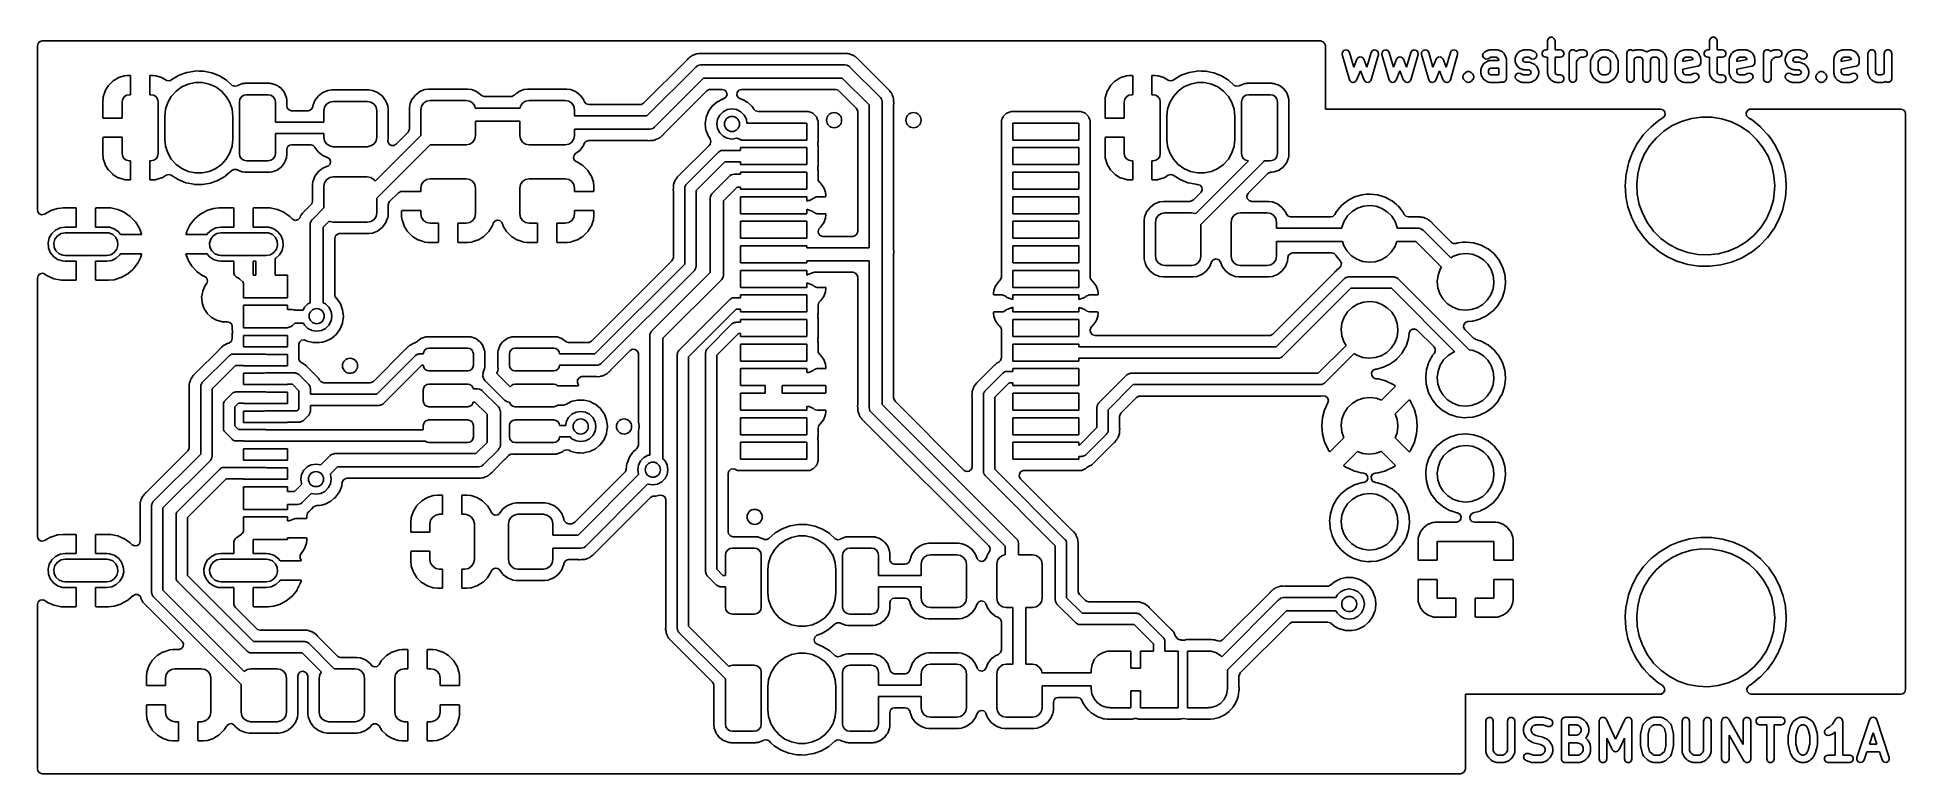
# Model space of a CAD drawing. Extents: x 4.88 to 6.82, y -3.88 to -3.11.
import ezdxf

# ---------------------------------------------------------------- set-up
doc = ezdxf.new("R2010")
doc.units = 0
doc.header["$MEASUREMENT"] = 0
doc.layers.add('BLACK', color=7, linetype='CONTINUOUS')

msp = doc.modelspace()

# ---------------------------------------------------------------- linework, layer by layer
at = {"layer": 'BLACK', "linetype": 'CONTINUOUS'}
for p, q in [((4.87919, -3.12323), (4.87998, -3.12055)), ((4.87919, -3.29438), (4.87919, -3.12323)), ((4.87998, -3.12055), (4.88209, -3.11872)), ((4.88209, -3.11872), (4.88415, -3.11827)), ((4.88415, -3.11827), (6.21521, -3.11827)), ((5.56616, -3.13148), (5.56583, -3.1316)), ((5.56789, -3.13137), (5.56616, -3.13148)), ((5.56829, -3.13133), (5.56789, -3.13137)), ((5.56866, -3.13128), (5.56829, -3.13133)), ((5.56924, -3.13128), (5.56866, -3.13128)), ((5.56955, -3.13127), (5.56924, -3.13128)), ((5.56962, -3.13127), (5.56955, -3.13127)), ((5.57152, -3.13115), (5.56962, -3.13127)), ((5.57186, -3.13123), (5.57152, -3.13115)), ((5.57221, -3.13125), (5.57186, -3.13123)), ((5.57222, -3.13123), (5.57221, -3.13125)), ((5.57265, -3.13128), (5.57222, -3.13123)), ((5.71749, -3.13128), (5.57265, -3.13128)), ((5.71802, -3.13122), (5.71749, -3.13128)), ((5.71837, -3.1312), (5.71802, -3.13123)), ((5.71802, -3.13123), (5.71802, -3.13122)), ((5.71871, -3.13113), (5.71837, -3.1312)), ((5.71997, -3.13122), (5.71871, -3.13113)), ((5.72053, -3.13127), (5.71997, -3.13122)), ((5.7209, -3.13128), (5.72053, -3.13127)), ((5.72146, -3.13128), (5.7209, -3.13128)), ((5.72165, -3.13131), (5.72146, -3.13128)), ((5.72194, -3.13135), (5.72165, -3.13131)), ((5.72165, -3.13131), (5.72165, -3.13131)), ((5.72234, -3.1314), (5.72194, -3.13135)), ((5.723, -3.13145), (5.72234, -3.1314)), ((5.72406, -3.13153), (5.723, -3.13145)), ((5.72439, -3.13165), (5.72406, -3.13153)), ((6.21521, -3.11827), (6.21789, -3.11906)), ((6.21789, -3.11906), (6.21972, -3.12117)), ((6.21972, -3.12117), (6.22017, -3.12323)), ((6.22017, -3.12323), (6.22017, -3.18919)), ((6.23778, -3.13241), (6.23787, -3.12998)), ((6.23787, -3.12998), (6.23937, -3.12806)), ((6.23937, -3.12806), (6.2417, -3.12739)), ((6.2417, -3.12739), (6.24399, -3.12823)), ((6.24399, -3.12823), (6.24535, -3.13025)), ((6.24535, -3.13025), (6.24968, -3.14542)), ((6.26344, -3.14542), (6.26777, -3.13025)), ((6.26777, -3.13025), (6.26913, -3.12823)), ((6.26913, -3.12823), (6.27142, -3.12739)), ((6.27142, -3.12739), (6.27376, -3.12806)), ((6.27376, -3.12806), (6.27526, -3.12998)), ((6.27526, -3.12998), (6.27535, -3.13241)), ((6.27902, -3.13241), (6.27911, -3.12998)), ((6.27911, -3.12998), (6.28061, -3.12806)), ((6.28061, -3.12806), (6.28295, -3.12739)), ((6.28295, -3.12739), (6.28524, -3.12823)), ((6.28524, -3.12823), (6.28659, -3.13025)), ((6.28659, -3.13025), (6.29093, -3.14542)), ((6.30468, -3.14542), (6.30902, -3.13025)), ((6.30902, -3.13025), (6.31038, -3.12823)), ((6.31038, -3.12823), (6.31266, -3.12739)), ((6.31266, -3.12739), (6.315, -3.12806)), ((6.315, -3.12806), (6.3165, -3.12998)), ((6.3165, -3.12998), (6.31659, -3.13241)), ((6.32027, -3.13241), (6.32035, -3.12998)), ((6.32035, -3.12998), (6.32185, -3.12806)), ((6.32185, -3.12806), (6.32419, -3.12739)), ((6.32419, -3.12739), (6.32648, -3.12823)), ((6.32648, -3.12823), (6.32784, -3.13025)), ((6.32784, -3.13025), (6.33217, -3.14542)), ((6.34593, -3.14542), (6.35026, -3.13025)), ((6.35026, -3.13025), (6.35162, -3.12823)), ((6.35162, -3.12823), (6.35391, -3.12739)), ((6.35391, -3.12739), (6.35625, -3.12806)), ((6.35625, -3.12806), (6.35775, -3.12998)), ((6.35775, -3.12998), (6.35783, -3.13241)), ((6.3839, -3.13379), (6.3843, -3.13139)), ((6.3843, -3.13139), (6.38603, -3.12968)), ((6.38603, -3.12968), (6.38978, -3.12781)), ((6.38978, -3.12781), (6.39068, -3.12767)), ((6.39068, -3.12767), (6.39154, -3.12739)), ((6.39154, -3.12739), (6.39904, -3.12739)), ((6.39904, -3.12739), (6.39991, -3.12767)), ((6.39991, -3.12767), (6.4008, -3.12781)), ((6.4008, -3.12781), (6.40455, -3.12968)), ((6.40455, -3.12968), (6.40458, -3.1297)), ((6.40458, -3.1297), (6.40461, -3.12971)), ((6.40461, -3.12971), (6.40544, -3.13055)), ((6.40544, -3.13055), (6.40629, -3.13139)), ((6.40629, -3.13139), (6.40629, -3.13142)), ((6.40629, -3.13142), (6.40631, -3.13144)), ((6.40631, -3.13144), (6.40819, -3.13519)), ((6.41802, -3.13519), (6.41989, -3.13144)), ((6.41989, -3.13144), (6.41992, -3.13142)), ((6.41992, -3.13139), (6.42077, -3.13055)), ((6.41992, -3.13142), (6.41992, -3.13139)), ((6.42077, -3.13055), (6.4216, -3.12971)), ((6.4216, -3.12971), (6.42163, -3.1297)), ((6.42163, -3.1297), (6.42166, -3.12968)), ((6.42166, -3.12968), (6.4254, -3.12781)), ((6.4254, -3.12781), (6.4263, -3.12767)), ((6.4263, -3.12767), (6.42717, -3.12739)), ((6.42717, -3.12739), (6.43279, -3.12739)), ((6.43279, -3.12739), (6.43365, -3.12767)), ((6.43365, -3.12767), (6.43455, -3.12781)), ((6.43455, -3.12781), (6.4383, -3.12968)), ((6.4383, -3.12968), (6.44003, -3.13139)), ((6.44003, -3.13139), (6.44043, -3.13379)), ((6.44592, -3.13011), (6.44735, -3.12814)), ((6.44592, -3.13254), (6.44592, -3.13011)), ((6.44735, -3.12814), (6.44966, -3.12739)), ((6.44966, -3.12739), (6.45135, -3.12739)), ((6.45135, -3.1182), (6.4521, -3.11589)), ((6.45135, -3.12739), (6.45135, -3.1182)), ((6.4521, -3.11589), (6.45407, -3.11446)), ((6.45407, -3.11446), (6.4565, -3.11446)), ((6.4565, -3.11446), (6.45847, -3.11589)), ((6.45847, -3.11589), (6.45922, -3.1182)), ((6.45922, -3.1182), (6.45922, -3.12739)), ((6.45922, -3.12739), (6.46466, -3.12739)), ((6.46466, -3.12739), (6.46697, -3.12814)), ((6.46697, -3.12814), (6.4684, -3.13011)), ((6.4684, -3.13011), (6.4684, -3.13254)), ((6.47385, -3.13133), (6.4746, -3.12901)), ((6.47385, -3.15757), (6.47385, -3.13133)), ((6.4746, -3.12901), (6.47657, -3.12758)), ((6.47657, -3.12758), (6.479, -3.12758)), ((6.479, -3.12758), (6.48097, -3.12901)), ((6.48097, -3.12901), (6.48099, -3.12907)), ((6.48099, -3.12907), (6.48352, -3.12781)), ((6.48352, -3.12781), (6.48442, -3.12767)), ((6.48442, -3.12767), (6.48528, -3.12739)), ((6.48528, -3.12739), (6.48903, -3.12739)), ((6.48903, -3.12739), (6.49135, -3.12814)), ((6.49135, -3.12814), (6.49278, -3.13011)), ((6.49278, -3.13011), (6.49278, -3.13254)), ((6.49937, -3.13229), (6.50125, -3.13042)), ((6.50125, -3.13042), (6.50182, -3.13013)), ((6.50182, -3.13013), (6.50227, -3.12968)), ((6.50227, -3.12968), (6.50602, -3.12781)), ((6.50602, -3.12781), (6.50692, -3.12767)), ((6.50692, -3.12767), (6.50778, -3.12739)), ((6.50778, -3.12739), (6.5134, -3.12739)), ((6.5134, -3.12739), (6.51427, -3.12767)), ((6.51427, -3.12767), (6.51517, -3.12781)), ((6.51517, -3.12781), (6.51891, -3.12968)), ((6.51891, -3.12968), (6.51937, -3.13013)), ((6.51937, -3.13013), (6.51994, -3.13042)), ((6.51994, -3.13042), (6.52181, -3.13229)), ((6.53384, -3.13133), (6.53459, -3.12901)), ((6.53384, -3.15757), (6.53384, -3.13133)), ((6.53459, -3.12901), (6.53656, -3.12758)), ((6.53656, -3.12758), (6.53899, -3.12758)), ((6.53899, -3.12758), (6.54025, -3.1285)), ((6.54025, -3.1285), (6.54164, -3.12781)), ((6.54164, -3.12781), (6.54254, -3.12767)), ((6.54254, -3.12767), (6.5434, -3.12739)), ((6.5434, -3.12739), (6.54903, -3.12739)), ((6.54903, -3.12739), (6.54989, -3.12767)), ((6.54989, -3.12767), (6.55079, -3.12781)), ((6.55079, -3.12781), (6.55454, -3.12968)), ((6.55454, -3.12968), (6.55456, -3.1297)), ((6.55456, -3.1297), (6.55459, -3.12971)), ((6.55459, -3.12971), (6.55465, -3.12977)), ((6.55465, -3.12977), (6.55471, -3.12971)), ((6.55471, -3.12971), (6.55474, -3.1297)), ((6.55474, -3.1297), (6.55476, -3.12968)), ((6.55476, -3.12968), (6.55851, -3.12781)), ((6.55851, -3.12781), (6.55941, -3.12767)), ((6.55941, -3.12767), (6.56027, -3.12739)), ((6.56027, -3.12739), (6.5659, -3.12739)), ((6.5659, -3.12739), (6.56676, -3.12767)), ((6.56676, -3.12767), (6.56766, -3.12781)), ((6.56766, -3.12781), (6.57141, -3.12968)), ((6.57141, -3.12968), (6.57143, -3.1297)), ((6.57143, -3.1297), (6.57146, -3.12971)), ((6.57146, -3.12971), (6.5723, -3.13055)), ((6.5723, -3.13055), (6.57314, -3.13139)), ((6.57314, -3.13139), (6.57315, -3.13142)), ((6.57315, -3.13142), (6.57317, -3.13144)), ((6.57317, -3.13144), (6.57504, -3.13519)), ((6.58487, -3.13519), (6.58675, -3.13144)), ((6.58675, -3.13144), (6.58677, -3.13142)), ((6.58677, -3.13142), (6.58678, -3.13139)), ((6.58678, -3.13139), (6.58762, -3.13055)), ((6.58762, -3.13055), (6.58846, -3.12971)), ((6.58846, -3.12971), (6.58849, -3.1297)), ((6.58849, -3.1297), (6.58851, -3.12968)), ((6.58851, -3.12968), (6.59226, -3.12781)), ((6.59226, -3.12781), (6.59316, -3.12767)), ((6.59316, -3.12767), (6.59402, -3.12739)), ((6.59402, -3.12739), (6.60152, -3.12739)), ((6.60152, -3.12739), (6.60238, -3.12767)), ((6.60238, -3.12767), (6.60328, -3.12781)), ((6.60328, -3.12781), (6.60703, -3.12968)), ((6.60703, -3.12968), (6.60705, -3.1297)), ((6.60705, -3.1297), (6.60708, -3.12971)), ((6.60708, -3.12971), (6.60792, -3.13055)), ((6.60792, -3.13055), (6.60876, -3.13139)), ((6.60876, -3.13139), (6.60877, -3.13142)), ((6.60877, -3.13142), (6.60879, -3.13144)), ((6.60879, -3.13144), (6.61066, -3.13519)), ((6.61465, -3.13011), (6.61608, -3.12814)), ((6.61465, -3.13254), (6.61465, -3.13011)), ((6.61608, -3.12814), (6.61839, -3.12739)), ((6.61839, -3.12739), (6.62008, -3.12739)), ((6.62008, -3.1182), (6.62083, -3.11589)), ((6.62008, -3.12739), (6.62008, -3.1182)), ((6.62083, -3.11589), (6.6228, -3.11446)), ((6.6228, -3.11446), (6.62523, -3.11446)), ((6.62523, -3.11446), (6.6272, -3.11589)), ((6.6272, -3.11589), (6.62795, -3.1182)), ((6.62795, -3.1182), (6.62795, -3.12739)), ((6.62795, -3.12739), (6.63339, -3.12739)), ((6.63339, -3.12739), (6.6357, -3.12814)), ((6.6357, -3.12814), (6.63713, -3.13011)), ((6.63713, -3.13011), (6.63713, -3.13254)), ((6.64112, -3.13519), (6.64299, -3.13144)), ((6.64299, -3.13144), (6.64301, -3.13142)), ((6.64301, -3.13142), (6.64302, -3.13139)), ((6.64302, -3.13139), (6.64387, -3.13055)), ((6.64387, -3.13055), (6.6447, -3.12971)), ((6.6447, -3.12971), (6.64473, -3.1297)), ((6.64473, -3.1297), (6.64475, -3.12968)), ((6.64475, -3.12968), (6.6485, -3.12781)), ((6.6485, -3.12781), (6.6494, -3.12767)), ((6.6494, -3.12767), (6.65026, -3.12739)), ((6.65026, -3.12739), (6.65776, -3.12739)), ((6.65776, -3.12739), (6.65862, -3.12767)), ((6.65862, -3.12767), (6.65952, -3.12781)), ((6.65952, -3.12781), (6.66327, -3.12968)), ((6.66327, -3.12968), (6.66329, -3.1297)), ((6.66329, -3.1297), (6.66332, -3.12971)), ((6.66332, -3.12971), (6.66416, -3.13055)), ((6.66416, -3.13055), (6.66501, -3.13139)), ((6.66501, -3.13139), (6.66501, -3.13142)), ((6.66501, -3.13142), (6.66503, -3.13144)), ((6.66503, -3.13144), (6.66691, -3.13519)), ((6.67632, -3.13133), (6.67707, -3.12901)), ((6.67632, -3.15757), (6.67632, -3.13133)), ((6.67707, -3.12901), (6.67904, -3.12758)), ((6.67904, -3.12758), (6.68148, -3.12758)), ((6.68148, -3.12758), (6.68344, -3.12901)), ((6.68344, -3.12901), (6.68346, -3.12907)), ((6.68346, -3.12907), (6.686, -3.12781)), ((6.686, -3.12781), (6.68689, -3.12767)), ((6.68689, -3.12767), (6.68776, -3.12739)), ((6.68776, -3.12739), (6.69151, -3.12739)), ((6.69151, -3.12739), (6.69382, -3.12814)), ((6.69382, -3.12814), (6.69525, -3.13011)), ((6.69525, -3.13011), (6.69525, -3.13254)), ((6.69923, -3.13519), (6.70111, -3.13144)), ((6.70111, -3.13144), (6.70113, -3.13142)), ((6.70113, -3.13142), (6.70114, -3.13139)), ((6.70114, -3.13139), (6.70198, -3.13055)), ((6.70198, -3.13055), (6.70282, -3.12971)), ((6.70282, -3.12971), (6.70285, -3.1297)), ((6.70285, -3.1297), (6.70287, -3.12968)), ((6.70287, -3.12968), (6.70662, -3.12781)), ((6.70662, -3.12781), (6.70752, -3.12767)), ((6.70752, -3.12767), (6.70838, -3.12739)), ((6.70838, -3.12739), (6.714, -3.12739)), ((6.714, -3.12739), (6.71487, -3.12767)), ((6.71487, -3.12767), (6.71577, -3.12781)), ((6.71577, -3.12781), (6.71951, -3.12968)), ((6.71951, -3.12968), (6.72125, -3.13139)), ((6.72125, -3.13139), (6.72165, -3.13379)), ((6.74985, -3.13519), (6.75173, -3.13144)), ((6.75173, -3.13144), (6.75175, -3.13142)), ((6.75175, -3.13142), (6.75176, -3.13139)), ((6.75176, -3.13139), (6.7526, -3.13055)), ((6.7526, -3.13055), (6.75344, -3.12971)), ((6.75344, -3.12971), (6.75347, -3.1297)), ((6.75347, -3.1297), (6.75349, -3.12968)), ((6.75349, -3.12968), (6.75724, -3.12781)), ((6.75724, -3.12781), (6.75814, -3.12767)), ((6.75814, -3.12767), (6.759, -3.12739)), ((6.759, -3.12739), (6.7665, -3.12739)), ((6.7665, -3.12739), (6.76736, -3.12767)), ((6.76736, -3.12767), (6.76826, -3.12781)), ((6.76826, -3.12781), (6.77201, -3.12968)), ((6.77201, -3.12968), (6.77203, -3.1297)), ((6.77203, -3.1297), (6.77206, -3.12971)), ((6.77206, -3.12971), (6.7729, -3.13055)), ((6.7729, -3.13055), (6.77374, -3.13139)), ((6.77374, -3.13139), (6.77375, -3.13142)), ((6.77375, -3.13142), (6.77377, -3.13144)), ((6.77377, -3.13144), (6.77564, -3.13519)), ((6.78506, -3.13133), (6.78581, -3.12901)), ((6.78506, -3.15195), (6.78506, -3.13133)), ((6.78581, -3.12901), (6.78778, -3.12758)), ((6.78778, -3.12758), (6.79021, -3.12758)), ((6.79021, -3.12758), (6.79218, -3.12901)), ((6.79218, -3.12901), (6.79293, -3.13133)), ((6.79293, -3.13133), (6.79293, -3.15102)), ((6.80193, -3.13133), (6.80268, -3.12901)), ((6.80193, -3.15219), (6.80193, -3.13133)), ((6.80268, -3.12901), (6.80465, -3.12758)), ((6.80465, -3.12758), (6.80708, -3.12758)), ((6.80708, -3.12758), (6.80905, -3.12901)), ((6.80905, -3.12901), (6.8098, -3.13133)), ((6.8098, -3.13133), (6.8098, -3.15757)), ((5.03496, -3.151), (5.02681, -3.15401)), ((5.03518, -3.15096), (5.03496, -3.151)), ((5.0433, -3.14957), (5.03518, -3.15096)), ((5.03518, -3.15096), (5.03518, -3.15096)), ((5.04352, -3.14953), (5.0433, -3.14957)), ((5.0433, -3.14957), (5.0433, -3.14957)), ((5.04762, -3.14958), (5.04352, -3.14953)), ((5.05198, -3.14964), (5.04762, -3.14958)), ((5.05221, -3.14964), (5.05198, -3.14964)), ((5.05198, -3.14964), (5.05198, -3.14964)), ((5.05243, -3.14969), (5.05221, -3.14964)), ((5.0605, -3.15129), (5.05243, -3.14969)), ((5.05243, -3.14969), (5.05243, -3.14969)), ((5.55499, -3.13854), (5.51039, -3.18313)), ((5.51384, -3.19642), (5.56513, -3.14513)), ((5.55532, -3.13813), (5.55499, -3.13854)), ((5.55556, -3.13786), (5.55532, -3.13813)), ((5.55532, -3.13813), (5.55532, -3.13813)), ((5.55575, -3.13757), (5.55556, -3.13786)), ((5.55713, -3.13638), (5.55575, -3.13757)), ((5.5574, -3.13613), (5.55713, -3.13638)), ((5.55779, -3.13573), (5.5574, -3.13613)), ((5.55795, -3.13562), (5.55779, -3.13573)), ((5.55819, -3.13544), (5.55795, -3.13562)), ((5.55795, -3.13562), (5.55795, -3.13562)), ((5.5585, -3.1352), (5.55819, -3.13544)), ((5.55954, -3.1343), (5.5585, -3.1352)), ((5.55981, -3.13407), (5.55954, -3.1343)), ((5.55954, -3.1343), (5.55954, -3.1343)), ((5.56013, -3.13392), (5.55981, -3.13407)), ((5.56034, -3.13378), (5.56013, -3.13392)), ((5.56061, -3.13363), (5.56034, -3.13378)), ((5.56084, -3.13351), (5.56061, -3.13363)), ((5.56112, -3.1333), (5.56084, -3.13351)), ((5.56145, -3.13318), (5.56112, -3.1333)), ((5.56275, -3.13271), (5.56145, -3.13318)), ((5.56145, -3.13318), (5.56145, -3.13318)), ((5.56312, -3.13256), (5.56275, -3.13271)), ((5.56437, -3.13199), (5.56312, -3.13256)), ((5.56469, -3.13185), (5.56437, -3.13199)), ((5.56437, -3.13199), (5.56437, -3.13199)), ((5.56504, -3.1318), (5.56469, -3.13185)), ((5.56528, -3.13173), (5.56504, -3.1318)), ((5.56513, -3.14513), (5.56649, -3.14407)), ((5.56559, -3.13165), (5.56528, -3.13173)), ((5.56583, -3.1316), (5.56559, -3.13165)), ((5.56649, -3.14407), (5.56667, -3.14402)), ((5.56667, -3.14402), (5.56681, -3.14389)), ((5.56681, -3.14389), (5.56823, -3.14354)), ((5.56823, -3.14354), (5.56964, -3.14312)), ((5.56964, -3.14312), (5.56982, -3.14315)), ((5.56982, -3.14315), (5.57, -3.14311)), ((5.57, -3.14311), (5.72, -3.14311)), ((5.72, -3.14311), (5.72171, -3.14333)), ((5.72171, -3.14333), (5.72188, -3.14341)), ((5.72188, -3.14341), (5.72206, -3.14343)), ((5.72206, -3.14343), (5.72332, -3.14419)), ((5.72332, -3.14419), (5.72461, -3.14488)), ((5.72464, -3.13171), (5.72439, -3.13165)), ((5.72461, -3.14488), (5.72471, -3.14503)), ((5.72494, -3.13179), (5.72464, -3.13171)), ((5.72471, -3.14503), (5.72487, -3.14513)), ((5.72487, -3.14513), (5.75684, -3.1771)), ((5.72518, -3.13186), (5.72494, -3.13179)), ((5.72553, -3.13191), (5.72518, -3.13186)), ((5.72691, -3.13256), (5.72553, -3.13191)), ((5.7271, -3.13265), (5.72691, -3.13256)), ((5.72746, -3.1328), (5.7271, -3.13265)), ((5.72875, -3.13329), (5.72746, -3.1328)), ((5.72908, -3.13341), (5.72875, -3.13329)), ((5.72875, -3.13329), (5.72875, -3.13329)), ((5.72937, -3.13362), (5.72908, -3.13341)), ((5.72959, -3.13374), (5.72937, -3.13362)), ((5.72985, -3.1339), (5.72959, -3.13374)), ((5.73006, -3.13404), (5.72985, -3.1339)), ((5.73038, -3.13419), (5.73006, -3.13404)), ((5.73065, -3.13443), (5.73038, -3.13419)), ((5.73168, -3.13534), (5.73065, -3.13443)), ((5.73065, -3.13443), (5.73065, -3.13443)), ((5.73199, -3.13559), (5.73168, -3.13534)), ((5.73229, -3.13581), (5.73199, -3.13559)), ((5.7327, -3.13623), (5.73229, -3.13581)), ((5.73292, -3.13644), (5.7327, -3.13623)), ((5.7344, -3.13774), (5.73292, -3.13644)), ((5.73459, -3.13804), (5.7344, -3.13774)), ((5.73482, -3.13831), (5.73459, -3.13804)), ((5.73484, -3.13829), (5.73482, -3.13831)), ((5.73511, -3.13864), (5.73484, -3.13829)), ((5.76343, -3.16696), (5.73511, -3.13864)), ((6.07827, -3.151), (6.07012, -3.15401)), ((6.07849, -3.15096), (6.07827, -3.151)), ((6.0866, -3.14957), (6.07849, -3.15096)), ((6.07849, -3.15096), (6.07849, -3.15096)), ((6.08683, -3.14953), (6.0866, -3.14957)), ((6.0866, -3.14957), (6.0866, -3.14957)), ((6.09093, -3.14958), (6.08683, -3.14953)), ((6.09529, -3.14964), (6.09093, -3.14958)), ((6.09551, -3.14964), (6.09529, -3.14964)), ((6.09529, -3.14964), (6.09529, -3.14964)), ((6.09574, -3.14969), (6.09551, -3.14964)), ((6.10381, -3.15129), (6.09574, -3.14969)), ((6.09574, -3.14969), (6.09574, -3.14969)), ((6.24528, -3.15866), (6.23778, -3.13241)), ((6.24968, -3.14542), (6.25291, -3.13736)), ((6.25656, -3.14943), (6.25272, -3.15904)), ((6.25291, -3.13736), (6.25353, -3.13662)), ((6.25353, -3.13662), (6.25404, -3.1358)), ((6.25404, -3.1358), (6.25429, -3.1357)), ((6.25429, -3.1357), (6.25446, -3.13549)), ((6.25446, -3.13549), (6.2554, -3.13526)), ((6.2554, -3.13526), (6.2563, -3.1349)), ((6.2563, -3.1349), (6.25656, -3.13496)), ((6.25656, -3.13496), (6.25682, -3.1349)), ((6.26041, -3.15904), (6.25656, -3.14943)), ((6.25682, -3.1349), (6.25772, -3.13526)), ((6.25772, -3.13526), (6.25866, -3.13549)), ((6.25866, -3.13549), (6.25883, -3.1357)), ((6.25883, -3.1357), (6.25908, -3.1358)), ((6.25908, -3.1358), (6.2596, -3.13662)), ((6.2596, -3.13662), (6.26022, -3.13736)), ((6.26022, -3.13736), (6.26344, -3.14542)), ((6.27535, -3.13241), (6.26785, -3.15866)), ((6.28652, -3.15866), (6.27902, -3.13241)), ((6.29093, -3.14542), (6.29415, -3.13736)), ((6.29781, -3.14943), (6.29396, -3.15904)), ((6.29415, -3.13736), (6.29477, -3.13662)), ((6.29477, -3.13662), (6.29529, -3.1358)), ((6.29529, -3.1358), (6.29554, -3.1357)), ((6.29554, -3.1357), (6.29571, -3.13549)), ((6.29571, -3.13549), (6.29665, -3.13526)), ((6.29665, -3.13526), (6.29755, -3.1349)), ((6.29755, -3.1349), (6.29781, -3.13496)), ((6.29781, -3.13496), (6.29807, -3.1349)), ((6.30165, -3.15904), (6.29781, -3.14943)), ((6.29807, -3.1349), (6.29897, -3.13526)), ((6.29897, -3.13526), (6.2999, -3.13549)), ((6.2999, -3.13549), (6.30008, -3.1357)), ((6.30008, -3.1357), (6.30033, -3.1358)), ((6.30033, -3.1358), (6.30084, -3.13662)), ((6.30084, -3.13662), (6.30146, -3.13736)), ((6.30146, -3.13736), (6.30468, -3.14542)), ((6.31659, -3.13241), (6.30909, -3.15866)), ((6.32777, -3.15866), (6.32027, -3.13241)), ((6.33217, -3.14542), (6.3354, -3.13736)), ((6.33905, -3.14943), (6.33521, -3.15904)), ((6.3354, -3.13736), (6.33602, -3.13662)), ((6.33602, -3.13662), (6.33653, -3.1358)), ((6.33653, -3.1358), (6.33678, -3.1357)), ((6.33678, -3.1357), (6.33695, -3.13549)), ((6.33695, -3.13549), (6.33789, -3.13526)), ((6.33789, -3.13526), (6.33879, -3.1349)), ((6.33879, -3.1349), (6.33905, -3.13496)), ((6.33905, -3.13496), (6.33931, -3.1349)), ((6.34289, -3.15904), (6.33905, -3.14943)), ((6.33931, -3.1349), (6.34021, -3.13526)), ((6.34021, -3.13526), (6.34115, -3.13549)), ((6.34115, -3.13549), (6.34132, -3.1357)), ((6.34132, -3.1357), (6.34157, -3.1358)), ((6.34157, -3.1358), (6.34209, -3.13662)), ((6.34209, -3.13662), (6.34271, -3.13736)), ((6.34271, -3.13736), (6.34593, -3.14542)), ((6.35783, -3.13241), (6.35034, -3.15866)), ((6.36626, -3.15104), (6.36682, -3.15076)), ((6.36682, -3.15076), (6.36726, -3.15032)), ((6.36726, -3.15032), (6.36757, -3.15027)), ((6.36757, -3.15027), (6.36783, -3.15008)), ((6.36783, -3.15008), (6.36815, -3.15008)), ((6.36815, -3.15008), (6.36843, -3.14994)), ((6.36843, -3.14994), (6.36905, -3.15003)), ((6.36905, -3.15003), (6.36966, -3.14994)), ((6.36966, -3.14994), (6.36995, -3.15008)), ((6.36995, -3.15008), (6.37026, -3.15008)), ((6.37026, -3.15008), (6.37052, -3.15027)), ((6.37052, -3.15027), (6.37083, -3.15032)), ((6.37083, -3.15032), (6.37128, -3.15076)), ((6.37128, -3.15076), (6.37183, -3.15104)), ((6.38198, -3.1482), (6.38226, -3.14734)), ((6.38198, -3.15195), (6.38198, -3.1482)), ((6.38226, -3.14734), (6.3824, -3.14644)), ((6.3824, -3.14644), (6.38427, -3.14269)), ((6.38499, -3.13596), (6.3839, -3.13379)), ((6.38427, -3.14269), (6.3843, -3.14267)), ((6.3843, -3.14264), (6.38515, -3.1418)), ((6.3843, -3.14267), (6.3843, -3.14264)), ((6.38715, -3.13709), (6.38499, -3.13596)), ((6.38515, -3.1418), (6.38598, -3.14096)), ((6.38598, -3.14096), (6.38601, -3.14095)), ((6.38601, -3.14095), (6.38603, -3.14093)), ((6.38603, -3.14093), (6.38978, -3.13905)), ((6.38956, -3.13672), (6.38715, -3.13709)), ((6.39247, -3.13526), (6.38956, -3.13672)), ((6.38978, -3.13905), (6.39068, -3.13892)), ((6.39073, -3.14739), (6.38986, -3.14913)), ((6.38986, -3.14913), (6.38986, -3.15102)), ((6.38986, -3.15102), (6.39073, -3.15276)), ((6.39068, -3.13892), (6.39154, -3.13864)), ((6.39247, -3.14651), (6.39073, -3.14739)), ((6.39154, -3.13864), (6.39999, -3.13864)), ((6.39811, -3.13526), (6.39247, -3.13526)), ((6.40073, -3.14651), (6.39247, -3.14651)), ((6.39986, -3.13614), (6.39811, -3.13526)), ((6.40073, -3.13788), (6.39986, -3.13614)), ((6.39999, -3.13864), (6.40073, -3.13827)), ((6.40073, -3.13827), (6.40073, -3.13788)), ((6.40073, -3.15327), (6.40073, -3.14651)), ((6.40819, -3.13519), (6.40832, -3.13609)), ((6.40832, -3.13609), (6.40861, -3.13695)), ((6.40861, -3.13695), (6.40861, -3.15757)), ((6.4176, -3.13695), (6.41788, -3.13609)), ((6.4176, -3.13883), (6.4176, -3.13695)), ((6.41788, -3.13969), (6.4176, -3.13883)), ((6.41788, -3.13609), (6.41802, -3.13519)), ((6.41802, -3.14059), (6.41788, -3.13969)), ((6.41989, -3.14434), (6.41802, -3.14059)), ((6.41992, -3.14436), (6.41989, -3.14434)), ((6.41992, -3.14439), (6.41992, -3.14436)), ((6.42077, -3.14522), (6.41992, -3.14439)), ((6.4216, -3.14607), (6.42077, -3.14522)), ((6.42163, -3.14608), (6.4216, -3.14607)), ((6.42166, -3.1461), (6.42163, -3.14608)), ((6.4254, -3.14797), (6.42166, -3.1461)), ((6.4263, -3.14811), (6.4254, -3.14797)), ((6.42635, -3.13614), (6.42548, -3.13788)), ((6.42548, -3.13788), (6.42548, -3.1379)), ((6.42548, -3.1379), (6.42635, -3.13964)), ((6.42717, -3.14839), (6.4263, -3.14811)), ((6.42809, -3.13526), (6.42635, -3.13614)), ((6.42635, -3.13964), (6.42809, -3.14051)), ((6.43186, -3.14839), (6.42717, -3.14839)), ((6.43186, -3.13526), (6.42809, -3.13526)), ((6.42809, -3.14051), (6.43279, -3.14051)), ((6.43478, -3.13672), (6.43186, -3.13526)), ((6.4336, -3.14926), (6.43186, -3.14839)), ((6.43279, -3.14051), (6.43365, -3.14079)), ((6.43448, -3.151), (6.4336, -3.14926)), ((6.4336, -3.15276), (6.43448, -3.15102)), ((6.43365, -3.14079), (6.43455, -3.14093)), ((6.43448, -3.15102), (6.43448, -3.151)), ((6.43455, -3.14093), (6.4383, -3.1428)), ((6.43718, -3.13709), (6.43478, -3.13672)), ((6.43934, -3.13596), (6.43718, -3.13709)), ((6.4383, -3.1428), (6.43832, -3.14283)), ((6.43832, -3.14283), (6.43835, -3.14283)), ((6.43835, -3.14283), (6.43919, -3.14368)), ((6.43919, -3.14368), (6.44003, -3.14451)), ((6.44043, -3.13379), (6.43934, -3.13596)), ((6.44003, -3.14451), (6.44004, -3.14454)), ((6.44004, -3.14454), (6.44006, -3.14456)), ((6.44006, -3.14456), (6.44194, -3.14831)), ((6.44194, -3.14831), (6.44207, -3.14921)), ((6.44207, -3.14921), (6.44235, -3.15007)), ((6.44235, -3.15007), (6.44235, -3.15195)), ((6.44735, -3.13451), (6.44592, -3.13254)), ((6.44966, -3.13526), (6.44735, -3.13451)), ((6.45135, -3.13526), (6.44966, -3.13526)), ((6.45135, -3.15195), (6.45135, -3.13526)), ((6.46466, -3.13526), (6.45922, -3.13526)), ((6.45922, -3.13526), (6.45922, -3.15102)), ((6.45922, -3.15102), (6.4601, -3.15276)), ((6.46697, -3.13451), (6.46466, -3.13526)), ((6.4684, -3.13254), (6.46697, -3.13451)), ((6.48289, -3.13741), (6.48172, -3.13976)), ((6.48172, -3.13976), (6.48172, -3.15757)), ((6.48387, -3.13644), (6.48289, -3.13741)), ((6.48621, -3.13526), (6.48387, -3.13644)), ((6.48903, -3.13526), (6.48621, -3.13526)), ((6.49135, -3.13451), (6.48903, -3.13526)), ((6.49278, -3.13254), (6.49135, -3.13451)), ((6.49634, -3.13883), (6.49662, -3.13796)), ((6.49634, -3.15007), (6.49634, -3.13883)), ((6.49662, -3.15094), (6.49634, -3.15007)), ((6.49662, -3.13796), (6.49676, -3.13707)), ((6.49676, -3.15184), (6.49662, -3.15094)), ((6.49676, -3.13707), (6.49863, -3.13332)), ((6.49863, -3.13332), (6.49908, -3.13286)), ((6.49908, -3.13286), (6.49937, -3.13229)), ((6.50539, -3.13741), (6.50422, -3.13976)), ((6.50422, -3.13976), (6.50422, -3.14915)), ((6.50422, -3.14915), (6.50539, -3.15149)), ((6.50636, -3.13644), (6.50539, -3.13741)), ((6.50871, -3.13526), (6.50636, -3.13644)), ((6.51248, -3.13526), (6.50871, -3.13526)), ((6.51482, -3.13644), (6.51248, -3.13526)), ((6.51579, -3.13741), (6.51482, -3.13644)), ((6.51697, -3.13976), (6.51579, -3.13741)), ((6.51579, -3.15149), (6.51697, -3.14915)), ((6.51697, -3.14915), (6.51697, -3.13976)), ((6.52181, -3.13229), (6.5221, -3.13286)), ((6.5221, -3.13286), (6.52255, -3.13332)), ((6.52255, -3.13332), (6.52442, -3.13707)), ((6.52442, -3.13707), (6.52456, -3.13796)), ((6.52456, -3.15094), (6.52442, -3.15184)), ((6.52456, -3.13796), (6.52484, -3.13883)), ((6.52484, -3.15007), (6.52456, -3.15094)), ((6.52484, -3.13883), (6.52484, -3.15007)), ((6.54198, -3.13644), (6.54171, -3.13671)), ((6.54171, -3.13671), (6.54171, -3.15757)), ((6.54433, -3.13526), (6.54198, -3.13644)), ((6.5481, -3.13526), (6.54433, -3.13526)), ((6.54984, -3.13614), (6.5481, -3.13526)), ((6.55071, -3.13788), (6.54984, -3.13614)), ((6.55071, -3.15757), (6.55071, -3.13788)), ((6.55946, -3.13614), (6.55859, -3.13788)), ((6.55859, -3.13788), (6.55859, -3.15757)), ((6.5612, -3.13526), (6.55946, -3.13614)), ((6.56497, -3.13526), (6.5612, -3.13526)), ((6.56671, -3.13614), (6.56497, -3.13526)), ((6.56759, -3.13788), (6.56671, -3.13614)), ((6.56759, -3.15757), (6.56759, -3.13788)), ((6.57504, -3.13519), (6.57518, -3.13609)), ((6.57518, -3.13609), (6.57546, -3.13695)), ((6.57546, -3.13695), (6.57546, -3.15757)), ((6.58446, -3.13695), (6.58474, -3.13609)), ((6.58446, -3.15195), (6.58446, -3.13695)), ((6.58474, -3.13609), (6.58487, -3.13519)), ((6.5932, -3.13614), (6.59233, -3.13788)), ((6.59233, -3.13965), (6.60302, -3.13751)), ((6.59233, -3.13788), (6.59233, -3.13965)), ((6.60791, -3.14456), (6.59233, -3.14768)), ((6.59233, -3.14768), (6.59233, -3.15102)), ((6.59233, -3.15102), (6.5932, -3.15276)), ((6.59495, -3.13526), (6.5932, -3.13614)), ((6.60059, -3.13526), (6.59495, -3.13526)), ((6.60233, -3.13614), (6.60059, -3.13526)), ((6.60302, -3.13751), (6.60233, -3.13614)), ((6.60812, -3.14445), (6.60791, -3.14456)), ((6.60836, -3.14445), (6.60812, -3.14445)), ((6.60917, -3.14386), (6.60836, -3.14445)), ((6.61004, -3.14337), (6.60917, -3.14386)), ((6.61014, -3.14315), (6.61004, -3.14337)), ((6.61033, -3.14302), (6.61014, -3.14315)), ((6.61064, -3.14207), (6.61033, -3.14302)), ((6.61105, -3.14116), (6.61064, -3.14207)), ((6.61066, -3.13519), (6.6108, -3.13609)), ((6.6108, -3.13609), (6.61108, -3.13695)), ((6.61108, -3.1407), (6.61101, -3.14093)), ((6.61101, -3.14093), (6.61105, -3.14116)), ((6.61108, -3.13695), (6.61108, -3.1407)), ((6.61608, -3.13451), (6.61465, -3.13254)), ((6.61839, -3.13526), (6.61608, -3.13451)), ((6.62008, -3.13526), (6.61839, -3.13526)), ((6.62008, -3.15195), (6.62008, -3.13526)), ((6.63339, -3.13526), (6.62795, -3.13526)), ((6.62795, -3.13526), (6.62795, -3.15102)), ((6.62795, -3.15102), (6.62882, -3.15276)), ((6.6357, -3.13451), (6.63339, -3.13526)), ((6.63713, -3.13254), (6.6357, -3.13451)), ((6.6407, -3.13695), (6.64098, -3.13609)), ((6.6407, -3.15195), (6.6407, -3.13695)), ((6.64098, -3.13609), (6.64112, -3.13519)), ((6.64945, -3.13614), (6.64858, -3.13788)), ((6.64858, -3.13965), (6.65926, -3.13751)), ((6.64858, -3.13788), (6.64858, -3.13965)), ((6.66416, -3.14456), (6.64858, -3.14768)), ((6.64858, -3.14768), (6.64858, -3.15102)), ((6.64858, -3.15102), (6.64945, -3.15276)), ((6.65119, -3.13526), (6.64945, -3.13614)), ((6.65683, -3.13526), (6.65119, -3.13526)), ((6.65858, -3.13614), (6.65683, -3.13526)), ((6.65926, -3.13751), (6.65858, -3.13614)), ((6.66436, -3.14445), (6.66416, -3.14456)), ((6.6646, -3.14445), (6.66436, -3.14445)), ((6.66541, -3.14386), (6.6646, -3.14445)), ((6.66628, -3.14337), (6.66541, -3.14386)), ((6.66638, -3.14315), (6.66628, -3.14337)), ((6.66657, -3.14302), (6.66638, -3.14315)), ((6.66688, -3.14207), (6.66657, -3.14302)), ((6.6673, -3.14116), (6.66688, -3.14207)), ((6.66691, -3.13519), (6.66704, -3.13609)), ((6.66704, -3.13609), (6.66732, -3.13695)), ((6.66732, -3.1407), (6.66725, -3.14093)), ((6.66725, -3.14093), (6.6673, -3.14116)), ((6.66732, -3.13695), (6.66732, -3.1407)), ((6.68537, -3.13741), (6.6842, -3.13976)), ((6.6842, -3.13976), (6.6842, -3.15757)), ((6.68634, -3.13644), (6.68537, -3.13741)), ((6.68869, -3.13526), (6.68634, -3.13644)), ((6.69151, -3.13526), (6.68869, -3.13526)), ((6.69382, -3.13451), (6.69151, -3.13526)), ((6.69525, -3.13254), (6.69382, -3.13451)), ((6.69882, -3.13695), (6.6991, -3.13609)), ((6.69882, -3.13883), (6.69882, -3.13695)), ((6.6991, -3.13969), (6.69882, -3.13883)), ((6.6991, -3.13609), (6.69923, -3.13519)), ((6.69923, -3.14059), (6.6991, -3.13969)), ((6.70111, -3.14434), (6.69923, -3.14059)), ((6.70113, -3.14436), (6.70111, -3.14434)), ((6.70114, -3.14439), (6.70113, -3.14436)), ((6.70198, -3.14522), (6.70114, -3.14439)), ((6.70282, -3.14607), (6.70198, -3.14522)), ((6.70285, -3.14608), (6.70282, -3.14607)), ((6.70287, -3.1461), (6.70285, -3.14608)), ((6.70662, -3.14797), (6.70287, -3.1461)), ((6.70752, -3.14811), (6.70662, -3.14797)), ((6.70757, -3.13614), (6.70669, -3.13788)), ((6.70669, -3.13788), (6.70669, -3.1379)), ((6.70669, -3.1379), (6.70757, -3.13964)), ((6.70838, -3.14839), (6.70752, -3.14811)), ((6.70931, -3.13526), (6.70757, -3.13614)), ((6.70757, -3.13964), (6.70931, -3.14051)), ((6.71308, -3.14839), (6.70838, -3.14839)), ((6.71308, -3.13526), (6.70931, -3.13526)), ((6.70931, -3.14051), (6.714, -3.14051)), ((6.71599, -3.13672), (6.71308, -3.13526)), ((6.71482, -3.14926), (6.71308, -3.14839)), ((6.714, -3.14051), (6.71487, -3.14079)), ((6.71569, -3.151), (6.71482, -3.14926)), ((6.71482, -3.15276), (6.71569, -3.15102)), ((6.71487, -3.14079), (6.71577, -3.14093)), ((6.71569, -3.15102), (6.71569, -3.151)), ((6.71577, -3.14093), (6.71951, -3.1428)), ((6.7184, -3.13709), (6.71599, -3.13672)), ((6.72056, -3.13596), (6.7184, -3.13709)), ((6.71951, -3.1428), (6.71954, -3.14283)), ((6.71954, -3.14283), (6.71957, -3.14283)), ((6.71957, -3.14283), (6.7204, -3.14368)), ((6.7204, -3.14368), (6.72125, -3.14451)), ((6.72165, -3.13379), (6.72056, -3.13596)), ((6.72125, -3.14451), (6.72125, -3.14454)), ((6.72125, -3.14454), (6.72128, -3.14456)), ((6.72128, -3.14456), (6.72315, -3.14831)), ((6.72315, -3.14831), (6.72329, -3.14921)), ((6.72329, -3.14921), (6.72357, -3.15007)), ((6.72357, -3.15007), (6.72357, -3.15195)), ((6.73372, -3.15104), (6.73427, -3.15076)), ((6.73427, -3.15076), (6.73471, -3.15032)), ((6.73471, -3.15032), (6.73503, -3.15027)), ((6.73503, -3.15027), (6.73529, -3.15008)), ((6.73529, -3.15008), (6.7356, -3.15008)), ((6.7356, -3.15008), (6.73589, -3.14994)), ((6.73589, -3.14994), (6.7365, -3.15003)), ((6.7365, -3.15003), (6.73712, -3.14994)), ((6.73712, -3.14994), (6.7374, -3.15008)), ((6.7374, -3.15008), (6.73772, -3.15008)), ((6.73772, -3.15008), (6.73798, -3.15027)), ((6.73798, -3.15027), (6.73829, -3.15032)), ((6.73829, -3.15032), (6.73873, -3.15076)), ((6.73873, -3.15076), (6.73929, -3.15104)), ((6.74944, -3.13695), (6.74972, -3.13609)), ((6.74944, -3.15195), (6.74944, -3.13695)), ((6.74972, -3.13609), (6.74985, -3.13519)), ((6.75818, -3.13614), (6.75731, -3.13788)), ((6.75731, -3.13965), (6.768, -3.13751)), ((6.75731, -3.13788), (6.75731, -3.13965)), ((6.77289, -3.14456), (6.75731, -3.14768)), ((6.75731, -3.14768), (6.75731, -3.15102)), ((6.75731, -3.15102), (6.75818, -3.15276)), ((6.75993, -3.13526), (6.75818, -3.13614)), ((6.76557, -3.13526), (6.75993, -3.13526)), ((6.76731, -3.13614), (6.76557, -3.13526)), ((6.768, -3.13751), (6.76731, -3.13614)), ((6.7731, -3.14445), (6.77289, -3.14456)), ((6.77334, -3.14445), (6.7731, -3.14445)), ((6.77415, -3.14386), (6.77334, -3.14445)), ((6.77502, -3.14337), (6.77415, -3.14386)), ((6.77512, -3.14315), (6.77502, -3.14337)), ((6.77531, -3.14302), (6.77512, -3.14315)), ((6.77562, -3.14207), (6.77531, -3.14302)), ((6.77603, -3.14116), (6.77562, -3.14207)), ((6.77564, -3.13519), (6.77578, -3.13609)), ((6.77578, -3.13609), (6.77606, -3.13695)), ((6.77606, -3.1407), (6.77599, -3.14093)), ((6.77599, -3.14093), (6.77603, -3.14116)), ((6.77606, -3.13695), (6.77606, -3.1407)), ((6.79293, -3.15102), (6.7938, -3.15276)), ((4.94993, -3.17005), (4.94968, -3.17059)), ((4.95306, -3.16487), (4.94993, -3.17005)), ((4.95343, -3.1644), (4.95306, -3.16487)), ((4.95771, -3.16012), (4.95343, -3.1644)), ((4.95818, -3.15975), (4.95771, -3.16012)), ((4.96335, -3.15662), (4.95818, -3.15975)), ((4.96389, -3.15637), (4.96335, -3.15662)), ((4.9697, -3.15455), (4.96389, -3.15637)), ((4.97022, -3.15445), (4.9697, -3.15455)), ((4.97269, -3.15422), (4.97022, -3.15445)), ((4.97292, -3.15421), (4.97269, -3.15422)), ((4.97569, -3.15421), (4.97292, -3.15421)), ((4.97599, -3.15428), (4.97569, -3.15421)), ((4.97604, -3.15433), (4.97599, -3.15428)), ((4.97622, -3.15493), (4.97604, -3.15433)), ((4.97622, -3.17421), (4.97622, -3.15493)), ((4.99629, -3.15444), (4.99622, -3.15475)), ((4.99622, -3.15475), (4.99622, -3.17421)), ((4.99633, -3.15439), (4.99629, -3.15444)), ((4.99693, -3.15421), (4.99633, -3.15439)), ((4.99952, -3.15421), (4.99693, -3.15421)), ((4.99975, -3.15422), (4.99952, -3.15421)), ((5.00222, -3.15445), (4.99975, -3.15422)), ((5.00274, -3.15455), (5.00222, -3.15445)), ((5.00855, -3.15637), (5.00274, -3.15455)), ((5.00909, -3.15662), (5.00855, -3.15637)), ((5.01328, -3.15916), (5.00909, -3.15662)), ((5.01382, -3.15944), (5.01328, -3.15916)), ((5.01659, -3.15982), (5.01382, -3.15944)), ((5.01897, -3.15871), (5.01659, -3.15982)), ((5.01899, -3.15873), (5.01897, -3.15871)), ((5.01909, -3.15866), (5.01899, -3.15873)), ((5.01912, -3.15864), (5.01909, -3.15866)), ((5.01934, -3.15845), (5.01912, -3.15864)), ((5.02617, -3.15439), (5.01934, -3.15845)), ((5.02353, -3.17052), (5.02953, -3.16616)), ((5.02661, -3.15412), (5.02617, -3.15439)), ((5.02681, -3.15401), (5.02661, -3.15412)), ((5.02661, -3.15412), (5.02661, -3.15412)), ((5.02953, -3.16616), (5.03629, -3.16315)), ((5.03629, -3.16315), (5.04354, -3.16161)), ((5.04354, -3.16161), (5.05095, -3.16161)), ((5.05095, -3.16161), (5.05819, -3.16315)), ((5.05819, -3.16315), (5.06496, -3.16616)), ((5.06073, -3.15134), (5.0605, -3.15129)), ((5.0605, -3.15129), (5.0605, -3.15129)), ((5.06879, -3.15456), (5.06073, -3.15134)), ((5.06496, -3.16616), (5.07095, -3.17052)), ((5.07614, -3.15919), (5.06879, -3.15456)), ((5.07631, -3.15935), (5.07614, -3.15919)), ((5.08151, -3.16416), (5.07631, -3.15935)), ((5.07631, -3.15935), (5.07631, -3.15935)), ((5.08191, -3.16449), (5.08151, -3.16416)), ((5.08453, -3.16546), (5.08191, -3.16449)), ((5.08726, -3.16487), (5.08453, -3.16546)), ((5.0874, -3.16479), (5.08726, -3.16487)), ((5.08768, -3.16458), (5.0874, -3.16479)), ((5.09286, -3.16264), (5.08768, -3.16458)), ((5.09317, -3.1626), (5.09286, -3.16264)), ((5.09509, -3.1624), (5.09317, -3.1626)), ((5.09317, -3.1626), (5.09317, -3.1626)), ((5.09522, -3.16238), (5.09509, -3.1624)), ((5.09509, -3.1624), (5.09509, -3.1624)), ((5.10827, -3.16238), (5.09522, -3.16238)), ((5.12132, -3.16238), (5.10827, -3.16238)), ((5.12145, -3.1624), (5.12132, -3.16238)), ((5.12337, -3.1626), (5.12145, -3.1624)), ((5.12145, -3.1624), (5.12145, -3.1624)), ((5.12368, -3.16264), (5.12337, -3.1626)), ((5.12337, -3.1626), (5.12337, -3.1626)), ((5.12397, -3.16275), (5.12368, -3.16264)), ((5.12726, -3.16398), (5.12397, -3.16275)), ((5.12397, -3.16275), (5.12397, -3.16275)), ((5.12886, -3.16458), (5.12726, -3.16398)), ((5.12914, -3.16479), (5.12886, -3.16458)), ((5.13004, -3.16546), (5.12914, -3.16479)), ((5.12914, -3.16479), (5.12914, -3.16479)), ((5.13328, -3.1679), (5.13004, -3.16546)), ((5.1335, -3.16818), (5.13328, -3.1679)), ((5.13639, -3.17204), (5.1335, -3.16818)), ((5.18177, -3.16988), (5.17905, -3.17095)), ((5.18207, -3.16976), (5.18177, -3.16988)), ((5.18177, -3.16988), (5.18177, -3.16988)), ((5.1856, -3.16933), (5.18207, -3.16976)), ((5.2244, -3.16933), (5.1856, -3.16933)), ((5.22793, -3.16976), (5.2244, -3.16933)), ((5.22823, -3.16988), (5.22793, -3.16976)), ((5.23095, -3.17095), (5.22823, -3.16988)), ((5.22823, -3.16988), (5.22823, -3.16988)), ((5.27997, -3.16997), (5.27747, -3.17096)), ((5.28269, -3.16889), (5.27997, -3.16997)), ((5.28299, -3.16877), (5.28269, -3.16889)), ((5.28269, -3.16889), (5.28269, -3.16889)), ((5.28652, -3.16835), (5.28299, -3.16877)), ((5.32729, -3.16835), (5.28652, -3.16835)), ((5.33083, -3.16877), (5.32729, -3.16835)), ((5.33113, -3.16889), (5.33083, -3.16877)), ((5.33385, -3.16997), (5.33113, -3.16889)), ((5.33113, -3.16889), (5.33113, -3.16889)), ((5.33635, -3.17096), (5.33385, -3.16997)), ((5.38306, -3.16997), (5.38056, -3.17096)), ((5.38578, -3.16889), (5.38306, -3.16997)), ((5.38608, -3.16877), (5.38578, -3.16889)), ((5.38578, -3.16889), (5.38578, -3.16889)), ((5.38962, -3.16835), (5.38608, -3.16877)), ((5.43038, -3.16835), (5.38962, -3.16835)), ((5.43392, -3.16877), (5.43038, -3.16835)), ((5.43422, -3.16889), (5.43392, -3.16877)), ((5.43694, -3.16997), (5.43422, -3.16889)), ((5.43422, -3.16889), (5.43422, -3.16889)), ((5.43944, -3.17096), (5.43694, -3.16997)), ((5.57285, -3.15689), (5.52156, -3.20818)), ((5.5317, -3.21477), (5.5763, -3.17017)), ((5.71715, -3.15689), (5.57285, -3.15689)), ((5.5763, -3.17017), (5.57875, -3.16883)), ((5.57875, -3.16883), (5.57981, -3.16872)), ((5.57981, -3.16872), (5.59227, -3.16872)), ((5.59227, -3.16872), (5.59496, -3.16951)), ((5.59496, -3.16951), (5.59679, -3.17162)), ((5.60776, -3.1718), (5.6095, -3.16962)), ((5.6095, -3.16962), (5.61235, -3.16872)), ((5.61235, -3.16872), (5.71019, -3.16872)), ((5.71019, -3.16872), (5.71287, -3.16951)), ((5.71287, -3.16951), (5.7137, -3.17017)), ((5.7137, -3.17017), (5.7318, -3.18827)), ((5.74508, -3.18482), (5.71715, -3.15689)), ((5.76384, -3.16729), (5.76343, -3.16696)), ((5.7641, -3.16752), (5.76384, -3.16729)), ((5.76384, -3.16729), (5.76384, -3.16729)), ((5.7644, -3.16772), (5.7641, -3.16752)), ((5.76463, -3.16798), (5.7644, -3.16772)), ((5.76559, -3.1691), (5.76463, -3.16798)), ((5.76584, -3.16937), (5.76559, -3.1691)), ((5.76624, -3.16976), (5.76584, -3.16937)), ((5.76635, -3.16992), (5.76624, -3.16976)), ((5.76652, -3.17016), (5.76635, -3.16992)), ((5.76677, -3.17047), (5.76652, -3.17016)), ((5.7679, -3.17178), (5.76677, -3.17047)), ((5.99323, -3.17005), (5.99299, -3.17059)), ((5.99637, -3.16487), (5.99323, -3.17005)), ((5.99673, -3.1644), (5.99637, -3.16487)), ((6.00101, -3.16012), (5.99673, -3.1644)), ((6.00148, -3.15975), (6.00101, -3.16012)), ((6.00666, -3.15662), (6.00148, -3.15975)), ((6.0072, -3.15637), (6.00666, -3.15662)), ((6.01301, -3.15455), (6.0072, -3.15637)), ((6.01352, -3.15445), (6.01301, -3.15455)), ((6.016, -3.15422), (6.01352, -3.15445)), ((6.01622, -3.15421), (6.016, -3.15422)), ((6.01899, -3.15421), (6.01622, -3.15421)), ((6.0193, -3.15428), (6.01899, -3.15421)), ((6.01935, -3.15433), (6.0193, -3.15428)), ((6.01953, -3.15493), (6.01935, -3.15433)), ((6.01953, -3.17421), (6.01953, -3.15493)), ((6.03959, -3.15444), (6.03953, -3.15475)), ((6.03953, -3.15475), (6.03953, -3.17421)), ((6.03964, -3.15439), (6.03959, -3.15444)), ((6.04024, -3.15421), (6.03964, -3.15439)), ((6.04283, -3.15421), (6.04024, -3.15421)), ((6.04306, -3.15422), (6.04283, -3.15421)), ((6.04553, -3.15445), (6.04306, -3.15422)), ((6.04604, -3.15455), (6.04553, -3.15445)), ((6.05185, -3.15637), (6.04604, -3.15455)), ((6.0524, -3.15662), (6.05185, -3.15637)), ((6.05659, -3.15916), (6.0524, -3.15662)), ((6.05712, -3.15944), (6.05659, -3.15916)), ((6.05989, -3.15982), (6.05712, -3.15944)), ((6.06228, -3.15871), (6.05989, -3.15982)), ((6.0623, -3.15873), (6.06228, -3.15871)), ((6.0624, -3.15866), (6.0623, -3.15873)), ((6.06243, -3.15864), (6.0624, -3.15866)), ((6.06265, -3.15845), (6.06243, -3.15864)), ((6.06948, -3.15439), (6.06265, -3.15845)), ((6.06684, -3.17052), (6.07283, -3.16616)), ((6.06992, -3.15412), (6.06948, -3.15439)), ((6.07012, -3.15401), (6.06992, -3.15412)), ((6.06992, -3.15412), (6.06992, -3.15412)), ((6.07283, -3.16616), (6.0796, -3.16315)), ((6.0796, -3.16315), (6.08685, -3.16161)), ((6.08685, -3.16161), (6.09425, -3.16161)), ((6.09425, -3.16161), (6.1015, -3.16315)), ((6.1015, -3.16315), (6.10827, -3.16616)), ((6.10403, -3.15134), (6.10381, -3.15129)), ((6.10381, -3.15129), (6.10381, -3.15129)), ((6.1121, -3.15456), (6.10403, -3.15134)), ((6.10827, -3.16616), (6.11426, -3.17052)), ((6.11945, -3.15919), (6.1121, -3.15456)), ((6.11961, -3.15935), (6.11945, -3.15919)), ((6.12482, -3.16416), (6.11961, -3.15935)), ((6.11961, -3.15935), (6.11961, -3.15935)), ((6.12522, -3.16449), (6.12482, -3.16416)), ((6.12784, -3.16546), (6.12522, -3.16449)), ((6.13057, -3.16487), (6.12784, -3.16546)), ((6.1307, -3.16479), (6.13057, -3.16487)), ((6.13099, -3.16458), (6.1307, -3.16479)), ((6.13616, -3.16264), (6.13099, -3.16458)), ((6.13647, -3.1626), (6.13616, -3.16264)), ((6.13839, -3.1624), (6.13647, -3.1626)), ((6.13647, -3.1626), (6.13647, -3.1626)), ((6.13853, -3.16238), (6.13839, -3.1624)), ((6.13839, -3.1624), (6.13839, -3.1624)), ((6.15158, -3.16238), (6.13853, -3.16238)), ((6.16462, -3.16238), (6.15158, -3.16238)), ((6.16476, -3.1624), (6.16462, -3.16238)), ((6.16668, -3.1626), (6.16476, -3.1624)), ((6.16476, -3.1624), (6.16476, -3.1624)), ((6.16698, -3.16264), (6.16668, -3.1626)), ((6.16668, -3.1626), (6.16668, -3.1626)), ((6.16728, -3.16275), (6.16698, -3.16264)), ((6.17056, -3.16398), (6.16728, -3.16275)), ((6.16728, -3.16275), (6.16728, -3.16275)), ((6.17216, -3.16458), (6.17056, -3.16398)), ((6.17245, -3.16479), (6.17216, -3.16458)), ((6.17334, -3.16546), (6.17245, -3.16479)), ((6.17245, -3.16479), (6.17245, -3.16479)), ((6.17659, -3.1679), (6.17334, -3.16546)), ((6.1768, -3.16818), (6.17659, -3.1679)), ((6.1797, -3.17204), (6.1768, -3.16818)), ((6.24592, -3.15962), (6.24528, -3.15866)), ((6.24654, -3.1606), (6.24592, -3.15962)), ((6.2466, -3.16062), (6.24654, -3.1606)), ((6.24664, -3.16067), (6.2466, -3.16062)), ((6.24773, -3.16107), (6.24664, -3.16067)), ((6.2488, -3.1615), (6.24773, -3.16107)), ((6.24886, -3.16149), (6.2488, -3.1615)), ((6.24892, -3.16151), (6.24886, -3.16149)), ((6.25004, -3.16119), (6.24892, -3.16151)), ((6.25116, -3.16091), (6.25004, -3.16119)), ((6.2512, -3.16086), (6.25116, -3.16091)), ((6.25126, -3.16084), (6.2512, -3.16086)), ((6.25198, -3.15993), (6.25126, -3.16084)), ((6.25272, -3.15904), (6.25198, -3.15993)), ((6.26115, -3.15993), (6.26041, -3.15904)), ((6.26186, -3.16084), (6.26115, -3.15993)), ((6.26192, -3.16086), (6.26186, -3.16084)), ((6.26196, -3.16091), (6.26192, -3.16086)), ((6.26309, -3.16119), (6.26196, -3.16091)), ((6.2642, -3.16151), (6.26309, -3.16119)), ((6.26426, -3.16149), (6.2642, -3.16151)), ((6.26432, -3.1615), (6.26426, -3.16149)), ((6.2654, -3.16107), (6.26432, -3.1615)), ((6.26649, -3.16067), (6.2654, -3.16107)), ((6.26652, -3.16062), (6.26649, -3.16067)), ((6.26658, -3.1606), (6.26652, -3.16062)), ((6.2672, -3.15962), (6.26658, -3.1606)), ((6.26785, -3.15866), (6.2672, -3.15962)), ((6.28717, -3.15962), (6.28652, -3.15866)), ((6.28779, -3.1606), (6.28717, -3.15962)), ((6.28785, -3.16062), (6.28779, -3.1606)), ((6.28788, -3.16067), (6.28785, -3.16062)), ((6.28897, -3.16107), (6.28788, -3.16067)), ((6.29005, -3.1615), (6.28897, -3.16107)), ((6.29011, -3.16149), (6.29005, -3.1615)), ((6.29017, -3.16151), (6.29011, -3.16149)), ((6.29128, -3.16119), (6.29017, -3.16151)), ((6.29241, -3.16091), (6.29128, -3.16119)), ((6.29245, -3.16086), (6.29241, -3.16091)), ((6.29251, -3.16084), (6.29245, -3.16086)), ((6.29322, -3.15993), (6.29251, -3.16084)), ((6.29396, -3.15904), (6.29322, -3.15993)), ((6.30239, -3.15993), (6.30165, -3.15904)), ((6.30311, -3.16084), (6.30239, -3.15993)), ((6.30317, -3.16086), (6.30311, -3.16084)), ((6.30321, -3.16091), (6.30317, -3.16086)), ((6.30433, -3.16119), (6.30321, -3.16091)), ((6.30545, -3.16151), (6.30433, -3.16119)), ((6.30551, -3.16149), (6.30545, -3.16151)), ((6.30557, -3.1615), (6.30551, -3.16149)), ((6.30664, -3.16107), (6.30557, -3.1615)), ((6.30773, -3.16067), (6.30664, -3.16107)), ((6.30777, -3.16062), (6.30773, -3.16067)), ((6.30783, -3.1606), (6.30777, -3.16062)), ((6.30844, -3.15962), (6.30783, -3.1606)), ((6.30909, -3.15866), (6.30844, -3.15962)), ((6.32841, -3.15962), (6.32777, -3.15866)), ((6.32903, -3.1606), (6.32841, -3.15962)), ((6.32909, -3.16062), (6.32903, -3.1606)), ((6.32913, -3.16067), (6.32909, -3.16062)), ((6.33021, -3.16107), (6.32913, -3.16067)), ((6.33129, -3.1615), (6.33021, -3.16107)), ((6.33135, -3.16149), (6.33129, -3.1615)), ((6.33141, -3.16151), (6.33135, -3.16149)), ((6.33253, -3.16119), (6.33141, -3.16151)), ((6.33365, -3.16091), (6.33253, -3.16119)), ((6.33369, -3.16086), (6.33365, -3.16091)), ((6.33375, -3.16084), (6.33369, -3.16086)), ((6.33447, -3.15993), (6.33375, -3.16084)), ((6.33521, -3.15904), (6.33447, -3.15993)), ((6.34364, -3.15993), (6.34289, -3.15904)), ((6.34435, -3.16084), (6.34364, -3.15993)), ((6.34441, -3.16086), (6.34435, -3.16084)), ((6.34445, -3.16091), (6.34441, -3.16086)), ((6.34558, -3.16119), (6.34445, -3.16091)), ((6.34669, -3.16151), (6.34558, -3.16119)), ((6.34675, -3.16149), (6.34669, -3.16151)), ((6.34681, -3.1615), (6.34675, -3.16149)), ((6.34789, -3.16107), (6.34681, -3.1615)), ((6.34898, -3.16067), (6.34789, -3.16107)), ((6.34901, -3.16062), (6.34898, -3.16067)), ((6.34907, -3.1606), (6.34901, -3.16062)), ((6.34969, -3.15962), (6.34907, -3.1606)), ((6.35034, -3.15866), (6.34969, -3.15962)), ((6.36328, -3.15508), (6.36357, -3.15453)), ((6.36338, -3.1557), (6.36328, -3.15508)), ((6.36328, -3.15632), (6.36338, -3.1557)), ((6.36357, -3.15687), (6.36328, -3.15632)), ((6.36357, -3.15453), (6.36366, -3.15391)), ((6.36366, -3.15749), (6.36357, -3.15687)), ((6.36366, -3.15391), (6.36411, -3.15347)), ((6.36411, -3.15793), (6.36366, -3.15749)), ((6.36411, -3.15347), (6.36439, -3.15292)), ((6.36439, -3.15848), (6.36411, -3.15793)), ((6.36439, -3.15292), (6.36626, -3.15104)), ((6.36626, -3.16036), (6.36439, -3.15848)), ((6.36682, -3.16064), (6.36626, -3.16036)), ((6.36726, -3.16108), (6.36682, -3.16064)), ((6.36757, -3.16113), (6.36726, -3.16108)), ((6.36783, -3.16132), (6.36757, -3.16113)), ((6.36815, -3.16132), (6.36783, -3.16132)), ((6.36843, -3.16146), (6.36815, -3.16132)), ((6.36905, -3.16136), (6.36843, -3.16146)), ((6.36966, -3.16146), (6.36905, -3.16136)), ((6.36995, -3.16132), (6.36966, -3.16146)), ((6.37026, -3.16132), (6.36995, -3.16132)), ((6.37052, -3.16113), (6.37026, -3.16132)), ((6.37083, -3.16108), (6.37052, -3.16113)), ((6.37128, -3.16064), (6.37083, -3.16108)), ((6.37183, -3.16036), (6.37128, -3.16064)), ((6.37183, -3.15104), (6.37371, -3.15292)), ((6.37371, -3.15848), (6.37183, -3.16036)), ((6.37371, -3.15292), (6.37399, -3.15347)), ((6.37399, -3.15793), (6.37371, -3.15848)), ((6.37399, -3.15347), (6.37443, -3.15391)), ((6.37443, -3.15749), (6.37399, -3.15793)), ((6.37443, -3.15391), (6.37453, -3.15453)), ((6.37453, -3.15687), (6.37443, -3.15749)), ((6.37453, -3.15453), (6.37481, -3.15508)), ((6.37481, -3.15632), (6.37453, -3.15687)), ((6.37481, -3.15508), (6.37471, -3.1557)), ((6.37471, -3.1557), (6.37481, -3.15632)), ((6.38226, -3.15281), (6.38198, -3.15195)), ((6.3824, -3.15371), (6.38226, -3.15281)), ((6.38427, -3.15746), (6.3824, -3.15371)), ((6.3843, -3.15748), (6.38427, -3.15746)), ((6.3843, -3.15751), (6.3843, -3.15748)), ((6.38515, -3.15835), (6.3843, -3.15751)), ((6.38598, -3.15919), (6.38515, -3.15835)), ((6.38601, -3.1592), (6.38598, -3.15919)), ((6.38603, -3.15922), (6.38601, -3.1592)), ((6.38978, -3.1611), (6.38603, -3.15922)), ((6.39068, -3.16123), (6.38978, -3.1611)), ((6.39154, -3.16151), (6.39068, -3.16123)), ((6.39073, -3.15276), (6.39247, -3.15364)), ((6.40092, -3.16151), (6.39154, -3.16151)), ((6.39247, -3.15364), (6.39999, -3.15364)), ((6.39999, -3.15364), (6.40073, -3.15327)), ((6.40178, -3.16123), (6.40092, -3.16151)), ((6.40268, -3.1611), (6.40178, -3.16123)), ((6.40295, -3.16096), (6.40268, -3.1611)), ((6.40345, -3.16132), (6.40295, -3.16096)), ((6.40588, -3.16132), (6.40345, -3.16132)), ((6.40785, -3.15989), (6.40588, -3.16132)), ((6.40861, -3.15757), (6.40785, -3.15989)), ((6.41765, -3.15511), (6.41874, -3.15294)), ((6.41805, -3.15751), (6.41765, -3.15511)), ((6.41978, -3.15922), (6.41805, -3.15751)), ((6.41874, -3.15294), (6.4209, -3.15182)), ((6.42353, -3.1611), (6.41978, -3.15922)), ((6.4209, -3.15182), (6.4233, -3.15218)), ((6.4233, -3.15218), (6.42622, -3.15364)), ((6.42443, -3.16123), (6.42353, -3.1611)), ((6.42529, -3.16151), (6.42443, -3.16123)), ((6.43279, -3.16151), (6.42529, -3.16151)), ((6.42622, -3.15364), (6.43186, -3.15364)), ((6.43186, -3.15364), (6.4336, -3.15276)), ((6.43365, -3.16123), (6.43279, -3.16151)), ((6.43455, -3.1611), (6.43365, -3.16123)), ((6.4383, -3.15922), (6.43455, -3.1611)), ((6.43832, -3.1592), (6.4383, -3.15922)), ((6.43835, -3.15919), (6.43832, -3.1592)), ((6.43919, -3.15835), (6.43835, -3.15919)), ((6.44003, -3.15751), (6.43919, -3.15835)), ((6.44004, -3.15748), (6.44003, -3.15751)), ((6.44006, -3.15746), (6.44004, -3.15748)), ((6.44194, -3.15371), (6.44006, -3.15746)), ((6.44207, -3.15281), (6.44194, -3.15371)), ((6.44235, -3.15195), (6.44207, -3.15281)), ((6.45163, -3.15281), (6.45135, -3.15195)), ((6.45177, -3.15371), (6.45163, -3.15281)), ((6.45364, -3.15746), (6.45177, -3.15371)), ((6.45366, -3.15748), (6.45364, -3.15746)), ((6.45367, -3.15751), (6.45366, -3.15748)), ((6.45451, -3.15835), (6.45367, -3.15751)), ((6.45535, -3.15919), (6.45451, -3.15835)), ((6.45538, -3.1592), (6.45535, -3.15919)), ((6.4554, -3.15922), (6.45538, -3.1592)), ((6.45915, -3.1611), (6.4554, -3.15922)), ((6.46005, -3.16123), (6.45915, -3.1611)), ((6.46091, -3.16151), (6.46005, -3.16123)), ((6.4601, -3.15276), (6.46184, -3.15364)), ((6.46466, -3.16151), (6.46091, -3.16151)), ((6.46184, -3.15364), (6.46466, -3.15364)), ((6.46466, -3.15364), (6.46697, -3.15439)), ((6.46697, -3.16076), (6.46466, -3.16151)), ((6.46697, -3.15439), (6.4684, -3.15636)), ((6.4684, -3.15879), (6.46697, -3.16076)), ((6.4684, -3.15636), (6.4684, -3.15879)), ((6.4746, -3.15989), (6.47385, -3.15757)), ((6.47657, -3.16132), (6.4746, -3.15989)), ((6.479, -3.16132), (6.47657, -3.16132)), ((6.48097, -3.15989), (6.479, -3.16132)), ((6.48172, -3.15757), (6.48097, -3.15989)), ((6.49863, -3.15559), (6.49676, -3.15184)), ((6.49908, -3.15604), (6.49863, -3.15559)), ((6.49937, -3.15661), (6.49908, -3.15604)), ((6.50125, -3.15848), (6.49937, -3.15661)), ((6.50182, -3.15877), (6.50125, -3.15848)), ((6.50227, -3.15922), (6.50182, -3.15877)), ((6.50602, -3.1611), (6.50227, -3.15922)), ((6.50539, -3.15149), (6.50636, -3.15246)), ((6.50692, -3.16123), (6.50602, -3.1611)), ((6.50636, -3.15246), (6.50871, -3.15364)), ((6.50778, -3.16151), (6.50692, -3.16123)), ((6.5134, -3.16151), (6.50778, -3.16151)), ((6.50871, -3.15364), (6.51248, -3.15364)), ((6.51248, -3.15364), (6.51482, -3.15246)), ((6.51427, -3.16123), (6.5134, -3.16151)), ((6.51517, -3.1611), (6.51427, -3.16123)), ((6.51482, -3.15246), (6.51579, -3.15149)), ((6.51891, -3.15922), (6.51517, -3.1611)), ((6.51937, -3.15877), (6.51891, -3.15922)), ((6.51994, -3.15848), (6.51937, -3.15877)), ((6.52181, -3.15661), (6.51994, -3.15848)), ((6.5221, -3.15604), (6.52181, -3.15661)), ((6.52255, -3.15559), (6.5221, -3.15604)), ((6.52442, -3.15184), (6.52255, -3.15559)), ((6.53459, -3.15989), (6.53384, -3.15757)), ((6.53656, -3.16132), (6.53459, -3.15989)), ((6.53899, -3.16132), (6.53656, -3.16132)), ((6.54096, -3.15989), (6.53899, -3.16132)), ((6.54171, -3.15757), (6.54096, -3.15989)), ((6.55146, -3.15989), (6.55071, -3.15757)), ((6.55343, -3.16132), (6.55146, -3.15989)), ((6.55587, -3.16132), (6.55343, -3.16132)), ((6.55783, -3.15989), (6.55587, -3.16132)), ((6.55859, -3.15757), (6.55783, -3.15989)), ((6.56834, -3.15989), (6.56759, -3.15757)), ((6.57031, -3.16132), (6.56834, -3.15989)), ((6.57274, -3.16132), (6.57031, -3.16132)), ((6.57471, -3.15989), (6.57274, -3.16132)), ((6.57546, -3.15757), (6.57471, -3.15989)), ((6.58474, -3.15281), (6.58446, -3.15195)), ((6.58487, -3.15371), (6.58474, -3.15281)), ((6.58675, -3.15746), (6.58487, -3.15371)), ((6.58677, -3.15748), (6.58675, -3.15746)), ((6.58678, -3.15751), (6.58677, -3.15748)), ((6.58762, -3.15835), (6.58678, -3.15751)), ((6.58846, -3.15919), (6.58762, -3.15835)), ((6.58849, -3.1592), (6.58846, -3.15919)), ((6.58851, -3.15922), (6.58849, -3.1592)), ((6.59226, -3.1611), (6.58851, -3.15922)), ((6.59316, -3.16123), (6.59226, -3.1611)), ((6.59402, -3.16151), (6.59316, -3.16123)), ((6.5932, -3.15276), (6.59495, -3.15364)), ((6.60152, -3.16151), (6.59402, -3.16151)), ((6.59495, -3.15364), (6.60059, -3.15364)), ((6.60059, -3.15364), (6.60351, -3.15218)), ((6.60238, -3.16123), (6.60152, -3.16151)), ((6.60328, -3.1611), (6.60238, -3.16123)), ((6.60703, -3.15922), (6.60328, -3.1611)), ((6.60351, -3.15218), (6.60591, -3.15182)), ((6.60591, -3.15182), (6.60807, -3.15294)), ((6.60876, -3.15751), (6.60703, -3.15922)), ((6.60807, -3.15294), (6.60916, -3.15511)), ((6.60916, -3.15511), (6.60876, -3.15751)), ((6.62036, -3.15281), (6.62008, -3.15195)), ((6.62049, -3.15371), (6.62036, -3.15281)), ((6.62237, -3.15746), (6.62049, -3.15371)), ((6.62239, -3.15748), (6.62237, -3.15746)), ((6.6224, -3.15751), (6.62239, -3.15748)), ((6.62324, -3.15835), (6.6224, -3.15751)), ((6.62408, -3.15919), (6.62324, -3.15835)), ((6.62411, -3.1592), (6.62408, -3.15919)), ((6.62413, -3.15922), (6.62411, -3.1592)), ((6.62788, -3.1611), (6.62413, -3.15922)), ((6.62878, -3.16123), (6.62788, -3.1611)), ((6.62964, -3.16151), (6.62878, -3.16123)), ((6.62882, -3.15276), (6.63057, -3.15364)), ((6.63339, -3.16151), (6.62964, -3.16151)), ((6.63057, -3.15364), (6.63339, -3.15364)), ((6.63339, -3.15364), (6.6357, -3.15439)), ((6.6357, -3.16076), (6.63339, -3.16151)), ((6.6357, -3.15439), (6.63713, -3.15636)), ((6.63713, -3.15879), (6.6357, -3.16076)), ((6.63713, -3.15636), (6.63713, -3.15879)), ((6.64098, -3.15281), (6.6407, -3.15195)), ((6.64112, -3.15371), (6.64098, -3.15281)), ((6.64299, -3.15746), (6.64112, -3.15371)), ((6.64301, -3.15748), (6.64299, -3.15746)), ((6.64302, -3.15751), (6.64301, -3.15748)), ((6.64387, -3.15835), (6.64302, -3.15751)), ((6.6447, -3.15919), (6.64387, -3.15835)), ((6.64473, -3.1592), (6.6447, -3.15919)), ((6.64475, -3.15922), (6.64473, -3.1592)), ((6.6485, -3.1611), (6.64475, -3.15922)), ((6.6494, -3.16123), (6.6485, -3.1611)), ((6.65026, -3.16151), (6.6494, -3.16123)), ((6.64945, -3.15276), (6.65119, -3.15364)), ((6.65776, -3.16151), (6.65026, -3.16151)), ((6.65119, -3.15364), (6.65683, -3.15364)), ((6.65683, -3.15364), (6.65975, -3.15218)), ((6.65862, -3.16123), (6.65776, -3.16151)), ((6.65952, -3.1611), (6.65862, -3.16123)), ((6.66327, -3.15922), (6.65952, -3.1611)), ((6.65975, -3.15218), (6.66216, -3.15182)), ((6.66216, -3.15182), (6.66432, -3.15294)), ((6.66501, -3.15751), (6.66327, -3.15922)), ((6.66432, -3.15294), (6.6654, -3.15511)), ((6.6654, -3.15511), (6.66501, -3.15751)), ((6.67707, -3.15989), (6.67632, -3.15757)), ((6.67904, -3.16132), (6.67707, -3.15989)), ((6.68148, -3.16132), (6.67904, -3.16132)), ((6.68344, -3.15989), (6.68148, -3.16132)), ((6.6842, -3.15757), (6.68344, -3.15989)), ((6.69886, -3.15511), (6.69995, -3.15294)), ((6.69926, -3.15751), (6.69886, -3.15511)), ((6.701, -3.15922), (6.69926, -3.15751)), ((6.69995, -3.15294), (6.70211, -3.15182)), ((6.70474, -3.1611), (6.701, -3.15922)), ((6.70211, -3.15182), (6.70452, -3.15218)), ((6.70452, -3.15218), (6.70743, -3.15364)), ((6.70564, -3.16123), (6.70474, -3.1611)), ((6.70651, -3.16151), (6.70564, -3.16123)), ((6.714, -3.16151), (6.70651, -3.16151)), ((6.70743, -3.15364), (6.71308, -3.15364)), ((6.71308, -3.15364), (6.71482, -3.15276)), ((6.71487, -3.16123), (6.714, -3.16151)), ((6.71577, -3.1611), (6.71487, -3.16123)), ((6.71951, -3.15922), (6.71577, -3.1611)), ((6.71954, -3.1592), (6.71951, -3.15922)), ((6.71957, -3.15919), (6.71954, -3.1592)), ((6.7204, -3.15835), (6.71957, -3.15919)), ((6.72125, -3.15751), (6.7204, -3.15835)), ((6.72128, -3.15746), (6.72125, -3.15748)), ((6.72125, -3.15748), (6.72125, -3.15751)), ((6.72315, -3.15371), (6.72128, -3.15746)), ((6.72329, -3.15281), (6.72315, -3.15371)), ((6.72357, -3.15195), (6.72329, -3.15281)), ((6.73074, -3.15508), (6.73102, -3.15453)), ((6.73084, -3.1557), (6.73074, -3.15508)), ((6.73074, -3.15632), (6.73084, -3.1557)), ((6.73102, -3.15687), (6.73074, -3.15632)), ((6.73102, -3.15453), (6.73112, -3.15391)), ((6.73112, -3.15749), (6.73102, -3.15687)), ((6.73112, -3.15391), (6.73156, -3.15347)), ((6.73156, -3.15793), (6.73112, -3.15749)), ((6.73156, -3.15347), (6.73184, -3.15292)), ((6.73184, -3.15848), (6.73156, -3.15793)), ((6.73184, -3.15292), (6.73372, -3.15104)), ((6.73372, -3.16036), (6.73184, -3.15848)), ((6.73427, -3.16064), (6.73372, -3.16036)), ((6.73471, -3.16108), (6.73427, -3.16064)), ((6.73503, -3.16113), (6.73471, -3.16108)), ((6.73529, -3.16132), (6.73503, -3.16113)), ((6.7356, -3.16132), (6.73529, -3.16132)), ((6.73589, -3.16146), (6.7356, -3.16132)), ((6.7365, -3.16136), (6.73589, -3.16146)), ((6.73712, -3.16146), (6.7365, -3.16136)), ((6.7374, -3.16132), (6.73712, -3.16146)), ((6.73772, -3.16132), (6.7374, -3.16132)), ((6.73798, -3.16113), (6.73772, -3.16132)), ((6.73829, -3.16108), (6.73798, -3.16113)), ((6.73873, -3.16064), (6.73829, -3.16108)), ((6.73929, -3.16036), (6.73873, -3.16064)), ((6.73929, -3.15104), (6.74116, -3.15292)), ((6.74116, -3.15848), (6.73929, -3.16036)), ((6.74116, -3.15292), (6.74144, -3.15347)), ((6.74144, -3.15793), (6.74116, -3.15848)), ((6.74144, -3.15347), (6.74188, -3.15391)), ((6.74188, -3.15749), (6.74144, -3.15793)), ((6.74188, -3.15391), (6.74198, -3.15453)), ((6.74198, -3.15687), (6.74188, -3.15749)), ((6.74198, -3.15453), (6.74226, -3.15508)), ((6.74226, -3.15632), (6.74198, -3.15687)), ((6.74226, -3.15508), (6.74217, -3.1557)), ((6.74217, -3.1557), (6.74226, -3.15632)), ((6.74972, -3.15281), (6.74944, -3.15195)), ((6.74985, -3.15371), (6.74972, -3.15281)), ((6.75173, -3.15746), (6.74985, -3.15371)), ((6.75175, -3.15748), (6.75173, -3.15746)), ((6.75176, -3.15751), (6.75175, -3.15748)), ((6.7526, -3.15835), (6.75176, -3.15751)), ((6.75344, -3.15919), (6.7526, -3.15835)), ((6.75347, -3.1592), (6.75344, -3.15919)), ((6.75349, -3.15922), (6.75347, -3.1592)), ((6.75724, -3.1611), (6.75349, -3.15922)), ((6.75814, -3.16123), (6.75724, -3.1611)), ((6.759, -3.16151), (6.75814, -3.16123)), ((6.75818, -3.15276), (6.75993, -3.15364)), ((6.7665, -3.16151), (6.759, -3.16151)), ((6.75993, -3.15364), (6.76557, -3.15364)), ((6.76557, -3.15364), (6.76849, -3.15218)), ((6.76736, -3.16123), (6.7665, -3.16151)), ((6.76826, -3.1611), (6.76736, -3.16123)), ((6.77201, -3.15922), (6.76826, -3.1611)), ((6.76849, -3.15218), (6.77089, -3.15182)), ((6.77089, -3.15182), (6.77305, -3.15294)), ((6.77374, -3.15751), (6.77201, -3.15922)), ((6.77305, -3.15294), (6.77414, -3.15511)), ((6.77414, -3.15511), (6.77374, -3.15751)), ((6.78534, -3.15281), (6.78506, -3.15195)), ((6.78547, -3.15371), (6.78534, -3.15281)), ((6.78735, -3.15746), (6.78547, -3.15371)), ((6.78737, -3.15748), (6.78735, -3.15746)), ((6.78738, -3.15751), (6.78737, -3.15748)), ((6.78822, -3.15835), (6.78738, -3.15751)), ((6.78906, -3.15919), (6.78822, -3.15835)), ((6.78909, -3.1592), (6.78906, -3.15919)), ((6.78911, -3.15922), (6.78909, -3.1592)), ((6.79286, -3.1611), (6.78911, -3.15922)), ((6.79376, -3.16123), (6.79286, -3.1611)), ((6.79462, -3.16151), (6.79376, -3.16123)), ((6.7938, -3.15276), (6.79555, -3.15364)), ((6.80024, -3.16151), (6.79462, -3.16151)), ((6.79555, -3.15364), (6.79931, -3.15364)), ((6.79931, -3.15364), (6.80166, -3.15246)), ((6.80111, -3.16123), (6.80024, -3.16151)), ((6.802, -3.1611), (6.80111, -3.16123)), ((6.80166, -3.15246), (6.80193, -3.15219)), ((6.80339, -3.1604), (6.802, -3.1611)), ((6.80465, -3.16132), (6.80339, -3.1604)), ((6.80708, -3.16132), (6.80465, -3.16132)), ((6.80905, -3.15989), (6.80708, -3.16132)), ((6.8098, -3.15757), (6.80905, -3.15989)), ((4.94753, -3.17938), (4.94752, -3.17961)), ((4.94752, -3.17961), (4.94752, -3.19795)), ((4.94776, -3.17691), (4.94753, -3.17938)), ((4.94786, -3.1764), (4.94776, -3.17691)), ((4.94968, -3.17059), (4.94786, -3.1764)), ((4.96752, -3.18169), (4.96809, -3.17883)), ((4.96752, -3.19866), (4.96752, -3.18169)), ((4.96809, -3.17883), (4.96971, -3.1764)), ((4.96971, -3.1764), (4.97214, -3.17478)), ((4.97214, -3.17478), (4.975, -3.17421)), ((4.975, -3.17421), (4.97622, -3.17421)), ((4.99622, -3.17421), (4.99744, -3.17421)), ((4.99744, -3.17421), (5.0003, -3.17478)), ((5.0003, -3.17478), (5.00273, -3.1764)), ((5.00273, -3.1764), (5.00435, -3.17883)), ((5.00435, -3.17883), (5.00492, -3.18169)), ((5.00492, -3.18169), (5.00492, -3.23563)), ((5.01181, -3.19685), (5.01259, -3.18948)), ((5.01259, -3.18948), (5.01487, -3.18244)), ((5.01487, -3.18244), (5.01858, -3.17602)), ((5.01858, -3.17602), (5.02353, -3.17052)), ((5.07095, -3.17052), (5.07591, -3.17602)), ((5.07591, -3.17602), (5.07961, -3.18244)), ((5.07961, -3.18244), (5.0819, -3.18948)), ((5.0819, -3.18948), (5.08268, -3.19685)), ((5.08957, -3.18169), (5.09014, -3.17883)), ((5.08957, -3.23563), (5.08957, -3.18169)), ((5.09014, -3.17883), (5.09176, -3.1764)), ((5.09176, -3.1764), (5.09418, -3.17478)), ((5.09418, -3.17478), (5.09705, -3.17421)), ((5.09705, -3.17421), (5.11949, -3.17421)), ((5.11949, -3.17421), (5.12235, -3.17478)), ((5.12235, -3.17478), (5.12478, -3.1764)), ((5.12478, -3.1764), (5.1264, -3.17883)), ((5.1264, -3.17883), (5.12697, -3.18169)), ((5.12697, -3.18169), (5.12697, -3.20276)), ((5.1366, -3.17232), (5.13639, -3.17204)), ((5.13639, -3.17204), (5.13639, -3.17204)), ((5.13854, -3.1775), (5.1366, -3.17232)), ((5.13858, -3.17781), (5.13854, -3.1775)), ((5.13878, -3.17973), (5.13858, -3.17781)), ((5.13858, -3.17781), (5.13858, -3.17781)), ((5.1388, -3.17986), (5.13878, -3.17973)), ((5.1388, -3.18596), (5.1388, -3.17986)), ((5.13925, -3.18803), (5.1388, -3.18596)), ((5.14108, -3.19014), (5.13925, -3.18803)), ((5.16484, -3.18913), (5.16252, -3.19069)), ((5.16594, -3.18656), (5.16484, -3.18913)), ((5.166, -3.1861), (5.16594, -3.18656)), ((5.16604, -3.18579), (5.166, -3.1861)), ((5.16822, -3.18026), (5.16604, -3.18579)), ((5.17181, -3.17553), (5.16822, -3.18026)), ((5.17654, -3.17194), (5.17181, -3.17553)), ((5.17905, -3.17095), (5.17654, -3.17194)), ((5.17744, -3.191), (5.17819, -3.18724)), ((5.17819, -3.18724), (5.18032, -3.18404)), ((5.18032, -3.18404), (5.18352, -3.18191)), ((5.18352, -3.18191), (5.18728, -3.18116)), ((5.18728, -3.18116), (5.22272, -3.18116)), ((5.22272, -3.18116), (5.22648, -3.18191)), ((5.22648, -3.18191), (5.22968, -3.18404)), ((5.22968, -3.18404), (5.23181, -3.18724)), ((5.23346, -3.17194), (5.23095, -3.17095)), ((5.23181, -3.18724), (5.23256, -3.191)), ((5.23819, -3.17553), (5.23346, -3.17194)), ((5.24178, -3.18026), (5.23819, -3.17553)), ((5.24396, -3.18579), (5.24178, -3.18026)), ((5.24439, -3.18932), (5.24396, -3.18579)), ((5.24439, -3.22025), (5.24439, -3.18932)), ((5.26696, -3.1848), (5.26654, -3.18834)), ((5.26654, -3.18834), (5.26654, -3.20994)), ((5.26748, -3.18349), (5.26696, -3.1848)), ((5.26887, -3.18), (5.26748, -3.18349)), ((5.26915, -3.17928), (5.26887, -3.18)), ((5.27274, -3.17455), (5.26915, -3.17928)), ((5.27747, -3.17096), (5.27274, -3.17455)), ((5.27837, -3.19002), (5.27912, -3.18625)), ((5.27912, -3.18625), (5.28125, -3.18306)), ((5.28125, -3.18306), (5.28444, -3.18093)), ((5.28444, -3.18093), (5.28821, -3.18018)), ((5.28821, -3.18018), (5.32561, -3.18018)), ((5.32561, -3.18018), (5.32938, -3.18093)), ((5.32938, -3.18093), (5.33257, -3.18306)), ((5.33257, -3.18306), (5.3347, -3.18625)), ((5.3347, -3.18625), (5.33507, -3.18811)), ((5.33507, -3.18811), (5.38184, -3.18811)), ((5.33662, -3.17116), (5.33635, -3.17096)), ((5.33915, -3.17309), (5.33662, -3.17116)), ((5.33662, -3.17116), (5.33662, -3.17116)), ((5.34108, -3.17455), (5.33915, -3.17309)), ((5.34128, -3.17482), (5.34108, -3.17455)), ((5.34129, -3.17483), (5.34128, -3.17482)), ((5.34212, -3.17549), (5.34129, -3.17483)), ((5.3448, -3.17628), (5.34212, -3.17549)), ((5.37211, -3.17628), (5.3448, -3.17628)), ((5.37317, -3.17617), (5.37211, -3.17628)), ((5.37562, -3.17483), (5.37317, -3.17617)), ((5.37563, -3.17482), (5.37562, -3.17483)), ((5.37583, -3.17455), (5.37563, -3.17482)), ((5.37775, -3.17309), (5.37583, -3.17455)), ((5.38029, -3.17116), (5.37775, -3.17309)), ((5.38056, -3.17096), (5.38029, -3.17116)), ((5.38029, -3.17116), (5.38029, -3.17116)), ((5.38184, -3.18811), (5.38221, -3.18625)), ((5.38221, -3.18625), (5.38434, -3.18306)), ((5.38434, -3.18306), (5.38753, -3.18093)), ((5.38753, -3.18093), (5.3913, -3.18018)), ((5.3913, -3.18018), (5.4287, -3.18018)), ((5.4287, -3.18018), (5.43247, -3.18093)), ((5.43247, -3.18093), (5.43566, -3.18306)), ((5.43566, -3.18306), (5.43779, -3.18625)), ((5.43779, -3.18625), (5.43854, -3.19002)), ((5.44417, -3.17455), (5.43944, -3.17096)), ((5.44776, -3.17928), (5.44417, -3.17455)), ((5.44804, -3.18), (5.44776, -3.17928)), ((5.44862, -3.18145), (5.44804, -3.18)), ((5.45055, -3.1838), (5.44862, -3.18145)), ((5.45323, -3.18459), (5.45055, -3.1838)), ((5.50688, -3.18459), (5.45323, -3.18459)), ((5.50794, -3.18447), (5.50688, -3.18459)), ((5.51039, -3.18313), (5.50794, -3.18447)), ((5.58139, -3.1866), (5.57835, -3.19093)), ((5.58172, -3.18614), (5.58139, -3.1866)), ((5.58439, -3.1838), (5.58172, -3.18614)), ((5.58652, -3.18194), (5.58439, -3.1838)), ((5.58675, -3.18175), (5.58652, -3.18194)), ((5.58652, -3.18194), (5.58652, -3.18194)), ((5.58719, -3.18152), (5.58675, -3.18175)), ((5.59241, -3.17882), (5.58719, -3.18152)), ((5.59268, -3.17869), (5.59241, -3.17882)), ((5.59241, -3.17882), (5.59241, -3.17882)), ((5.59343, -3.1785), (5.59268, -3.17869)), ((5.59311, -3.19198), (5.5975, -3.18975)), ((5.59602, -3.17693), (5.59343, -3.1785)), ((5.59718, -3.17439), (5.59602, -3.17693)), ((5.59679, -3.17162), (5.59718, -3.17439)), ((5.5975, -3.18975), (5.60236, -3.18898)), ((5.60236, -3.18898), (5.60723, -3.18975)), ((5.60723, -3.18975), (5.61162, -3.19198)), ((5.60747, -3.17458), (5.60776, -3.1718)), ((5.60873, -3.17708), (5.60747, -3.17458)), ((5.61114, -3.17849), (5.60873, -3.17708)), ((5.61232, -3.17879), (5.61114, -3.17849)), ((5.61461, -3.18), (5.61232, -3.17879)), ((5.61747, -3.18152), (5.61461, -3.18)), ((5.61822, -3.18191), (5.61747, -3.18152)), ((5.61844, -3.18211), (5.61822, -3.18191)), ((5.62296, -3.18614), (5.61844, -3.18211)), ((5.61844, -3.18211), (5.61844, -3.18211)), ((5.6232, -3.18635), (5.62296, -3.18614)), ((5.62337, -3.1866), (5.6232, -3.18635)), ((5.62554, -3.18976), (5.62337, -3.1866)), ((5.62695, -3.19112), (5.62554, -3.18976)), ((5.7318, -3.18827), (5.73313, -3.19072)), ((5.74508, -3.33366), (5.74508, -3.18482)), ((5.75684, -3.1771), (5.7579, -3.17846)), ((5.7579, -3.17846), (5.75795, -3.17864)), ((5.75795, -3.17864), (5.75807, -3.17878)), ((5.75807, -3.17878), (5.75842, -3.1802)), ((5.75842, -3.1802), (5.75885, -3.18161)), ((5.75885, -3.18161), (5.75881, -3.18179)), ((5.75881, -3.18179), (5.75886, -3.18197)), ((5.75886, -3.18197), (5.75886, -3.49715)), ((5.76805, -3.1721), (5.7679, -3.17178)), ((5.76818, -3.17231), (5.76805, -3.1721)), ((5.76834, -3.17258), (5.76818, -3.17231)), ((5.76846, -3.1728), (5.76834, -3.17258)), ((5.76867, -3.17309), (5.76846, -3.1728)), ((5.7692, -3.17455), (5.76867, -3.17309)), ((5.76925, -3.17472), (5.7692, -3.17455)), ((5.76941, -3.17508), (5.76925, -3.17472)), ((5.7699, -3.17617), (5.76941, -3.17508)), ((5.77012, -3.17666), (5.7699, -3.17617)), ((5.77017, -3.17701), (5.77012, -3.17666)), ((5.77024, -3.17725), (5.77017, -3.17701)), ((5.77032, -3.17756), (5.77024, -3.17725)), ((5.77037, -3.1778), (5.77032, -3.17756)), ((5.77049, -3.17813), (5.77037, -3.1778)), ((5.77051, -3.17849), (5.77049, -3.17813)), ((5.7706, -3.17986), (5.77051, -3.17849)), ((5.77051, -3.17849), (5.77051, -3.17849)), ((5.77064, -3.18026), (5.7706, -3.17986)), ((5.77069, -3.18062), (5.77064, -3.18026)), ((5.77069, -3.18121), (5.77069, -3.18062)), ((5.7707, -3.18152), (5.77069, -3.18121)), ((5.77069, -3.18462), (5.77074, -3.18418)), ((5.77069, -3.33608), (5.77069, -3.18462)), ((5.77082, -3.18349), (5.7707, -3.18152)), ((5.77071, -3.18418), (5.77074, -3.18383)), ((5.77074, -3.18418), (5.77071, -3.18418)), ((5.77074, -3.18383), (5.77082, -3.18349)), ((5.99084, -3.17938), (5.99083, -3.17961)), ((5.99083, -3.17961), (5.99083, -3.19795)), ((5.99106, -3.17691), (5.99084, -3.17938)), ((5.99117, -3.1764), (5.99106, -3.17691)), ((5.99299, -3.17059), (5.99117, -3.1764)), ((6.01083, -3.18169), (6.0114, -3.17883)), ((6.01083, -3.19866), (6.01083, -3.18169)), ((6.0114, -3.17883), (6.01302, -3.1764)), ((6.01302, -3.1764), (6.01544, -3.17478)), ((6.01544, -3.17478), (6.01831, -3.17421)), ((6.01831, -3.17421), (6.01953, -3.17421)), ((6.03953, -3.17421), (6.04075, -3.17421)), ((6.04075, -3.17421), (6.04361, -3.17478)), ((6.04361, -3.17478), (6.04604, -3.1764)), ((6.04604, -3.1764), (6.04766, -3.17883)), ((6.04766, -3.17883), (6.04823, -3.18169)), ((6.04823, -3.18169), (6.04823, -3.23563)), ((6.05512, -3.19685), (6.05589, -3.18948)), ((6.05589, -3.18948), (6.05818, -3.18244)), ((6.05818, -3.18244), (6.06189, -3.17602)), ((6.06189, -3.17602), (6.06684, -3.17052)), ((6.11426, -3.17052), (6.11922, -3.17602)), ((6.11922, -3.17602), (6.12292, -3.18244)), ((6.12292, -3.18244), (6.12521, -3.18948)), ((6.12521, -3.18948), (6.12598, -3.19685)), ((6.13287, -3.18169), (6.13344, -3.17883)), ((6.13287, -3.23563), (6.13287, -3.18169)), ((6.13344, -3.17883), (6.13506, -3.1764)), ((6.13506, -3.1764), (6.13749, -3.17478)), ((6.13749, -3.17478), (6.14035, -3.17421)), ((6.14035, -3.17421), (6.1628, -3.17421)), ((6.1628, -3.17421), (6.16566, -3.17478)), ((6.16566, -3.17478), (6.16808, -3.1764)), ((6.16808, -3.1764), (6.16971, -3.17883)), ((6.16971, -3.17883), (6.17028, -3.18169)), ((6.17028, -3.18169), (6.17028, -3.23563)), ((6.17991, -3.17232), (6.1797, -3.17204)), ((6.1797, -3.17204), (6.1797, -3.17204)), ((6.18185, -3.1775), (6.17991, -3.17232)), ((6.18188, -3.17781), (6.18185, -3.1775)), ((6.18209, -3.17973), (6.18188, -3.17781)), ((6.18188, -3.17781), (6.18188, -3.17781)), ((6.18211, -3.17986), (6.18209, -3.17973)), ((6.18211, -3.23746), (6.18211, -3.17986)), ((6.22017, -3.18919), (6.56908, -3.18919)), ((6.56908, -3.18919), (6.57176, -3.18998)), ((6.65936, -3.19099), (6.66168, -3.18942)), ((6.66168, -3.18942), (6.66318, -3.18919)), ((6.66318, -3.18919), (6.81931, -3.18919)), ((6.81931, -3.18919), (6.82199, -3.18998)), ((4.94752, -3.19795), (4.9477, -3.19855)), ((4.9477, -3.19855), (4.94775, -3.1986)), ((4.94775, -3.1986), (4.94805, -3.19866)), ((4.94805, -3.19866), (4.96752, -3.19866)), ((5.01181, -3.22047), (5.01181, -3.19685)), ((5.08268, -3.19685), (5.08268, -3.22047)), ((5.12697, -3.20276), (5.17744, -3.20276)), ((5.14376, -3.19093), (5.14108, -3.19014)), ((5.16102, -3.19093), (5.14376, -3.19093)), ((5.16252, -3.19069), (5.16102, -3.19093)), ((5.17744, -3.20276), (5.17744, -3.191)), ((5.23256, -3.191), (5.23256, -3.21856)), ((5.27837, -3.21659), (5.27837, -3.19002)), ((5.38146, -3.20189), (5.33545, -3.20189)), ((5.33545, -3.20189), (5.33545, -3.21659)), ((5.38146, -3.21659), (5.38146, -3.20189)), ((5.43854, -3.19002), (5.43854, -3.19642)), ((5.43854, -3.19642), (5.51384, -3.19642)), ((5.52002, -3.20929), (5.51988, -3.20941)), ((5.5202, -3.20924), (5.52002, -3.20929)), ((5.52156, -3.20818), (5.5202, -3.20924)), ((5.57489, -3.20213), (5.57458, -3.20443)), ((5.57458, -3.20443), (5.57531, -3.21107)), ((5.57541, -3.19811), (5.57489, -3.20213)), ((5.57545, -3.19782), (5.57541, -3.19811)), ((5.57541, -3.19811), (5.57541, -3.19811)), ((5.57788, -3.1916), (5.57545, -3.19782)), ((5.57835, -3.19093), (5.57788, -3.1916)), ((5.58661, -3.20472), (5.58738, -3.19986)), ((5.58738, -3.20959), (5.58661, -3.20472)), ((5.58738, -3.19986), (5.58962, -3.19547)), ((5.58962, -3.19547), (5.59311, -3.19198)), ((5.61162, -3.19198), (5.6151, -3.19547)), ((5.6151, -3.19547), (5.61734, -3.19986)), ((5.61734, -3.19986), (5.61795, -3.20374)), ((5.61795, -3.20374), (5.68012, -3.20374)), ((5.62963, -3.19191), (5.62695, -3.19112)), ((5.68188, -3.19191), (5.62963, -3.19191)), ((5.68012, -3.20374), (5.68012, -3.22146)), ((5.68289, -3.19203), (5.68188, -3.19191)), ((5.68416, -3.19259), (5.68289, -3.19203)), ((5.6865, -3.19362), (5.68416, -3.19259)), ((5.68692, -3.19381), (5.6865, -3.19362)), ((5.6865, -3.19362), (5.6865, -3.19362)), ((5.69004, -3.19692), (5.68692, -3.19381)), ((5.69022, -3.19734), (5.69004, -3.19692)), ((5.69155, -3.20033), (5.69022, -3.19734)), ((5.69183, -3.20095), (5.69155, -3.20033)), ((5.69195, -3.20198), (5.69183, -3.20095)), ((5.69195, -3.22321), (5.69195, -3.20198)), ((5.73313, -3.19072), (5.73325, -3.19178)), ((5.73325, -3.19178), (5.73325, -3.31687)), ((5.88297, -3.20097), (5.88285, -3.20198)), ((5.88285, -3.20198), (5.88285, -3.22321)), ((5.8841, -3.19841), (5.88297, -3.20097)), ((5.88457, -3.19736), (5.8841, -3.19841)), ((5.88475, -3.19694), (5.88457, -3.19736)), ((5.88457, -3.19736), (5.88457, -3.19736)), ((5.88683, -3.19486), (5.88475, -3.19694)), ((5.88754, -3.19415), (5.88683, -3.19486)), ((5.88787, -3.19382), (5.88754, -3.19415)), ((5.88754, -3.19415), (5.88754, -3.19415)), ((5.8919, -3.19203), (5.88787, -3.19382)), ((5.89249, -3.19196), (5.8919, -3.19203)), ((5.89278, -3.19193), (5.89249, -3.19196)), ((5.89293, -3.19191), (5.89278, -3.19193)), ((5.89278, -3.19193), (5.89278, -3.19193)), ((5.96534, -3.19191), (5.89293, -3.19191)), ((5.89469, -3.22146), (5.89469, -3.20374)), ((5.89469, -3.20374), (5.96358, -3.20374)), ((5.96358, -3.20374), (5.96358, -3.22146)), ((5.96635, -3.19203), (5.96534, -3.19191)), ((5.96762, -3.19259), (5.96635, -3.19203)), ((5.96996, -3.19362), (5.96762, -3.19259)), ((5.97038, -3.19381), (5.96996, -3.19362)), ((5.96996, -3.19362), (5.96996, -3.19362)), ((5.9735, -3.19692), (5.97038, -3.19381)), ((5.97369, -3.19734), (5.9735, -3.19692)), ((5.97396, -3.19795), (5.97369, -3.19734)), ((5.97501, -3.20033), (5.97396, -3.19795)), ((5.97529, -3.20095), (5.97501, -3.20033)), ((5.97541, -3.20198), (5.97529, -3.20095)), ((5.97541, -3.22321), (5.97541, -3.20198)), ((5.99083, -3.19795), (5.991, -3.19855)), ((5.991, -3.19855), (5.99106, -3.1986)), ((5.99106, -3.1986), (5.99136, -3.19866)), ((5.99136, -3.19866), (6.01083, -3.19866)), ((6.05512, -3.22047), (6.05512, -3.19685)), ((6.12598, -3.19685), (6.12598, -3.22047)), ((6.55937, -3.20755), (6.55151, -3.21583)), ((6.56387, -3.20394), (6.55937, -3.20755)), ((6.56814, -3.20052), (6.56387, -3.20394)), ((6.56827, -3.20042), (6.56814, -3.20052)), ((6.56814, -3.20052), (6.56814, -3.20052)), ((6.57162, -3.19841), (6.56827, -3.20042)), ((6.57283, -3.1974), (6.57162, -3.19841)), ((6.57176, -3.18998), (6.57359, -3.19209)), ((6.5724, -3.21229), (6.58131, -3.20645)), ((6.57399, -3.19486), (6.57283, -3.1974)), ((6.57359, -3.19209), (6.57399, -3.19486)), ((6.58131, -3.20645), (6.59098, -3.20199)), ((6.59098, -3.20199), (6.6012, -3.19901)), ((6.6012, -3.19901), (6.61176, -3.19757)), ((6.61176, -3.19757), (6.6224, -3.19771)), ((6.6224, -3.19771), (6.63291, -3.19943)), ((6.63291, -3.19943), (6.64306, -3.20267)), ((6.64306, -3.20267), (6.65261, -3.20738)), ((6.65261, -3.20738), (6.66136, -3.21345)), ((6.65826, -3.19355), (6.65936, -3.19099)), ((6.65871, -3.19631), (6.65826, -3.19355)), ((6.66059, -3.19838), (6.65871, -3.19631)), ((6.66473, -3.20092), (6.66059, -3.19838)), ((6.67356, -3.20815), (6.66473, -3.20092)), ((6.67367, -3.20827), (6.67356, -3.20815)), ((6.68082, -3.21596), (6.67367, -3.20827)), ((6.67367, -3.20827), (6.67367, -3.20827)), ((6.82199, -3.18998), (6.82382, -3.19209)), ((6.82382, -3.19209), (6.82427, -3.19415)), ((6.82427, -3.19415), (6.82427, -3.79404)), ((4.94759, -3.21889), (4.94752, -3.21919)), ((4.94752, -3.21919), (4.94752, -3.23771)), ((4.94763, -3.21884), (4.94759, -3.21889)), ((4.94823, -3.21866), (4.94763, -3.21884)), ((4.96752, -3.21866), (4.94823, -3.21866)), ((4.96752, -3.23563), (4.96752, -3.21866)), ((5.01259, -3.22784), (5.01181, -3.22047)), ((5.01487, -3.23488), (5.01259, -3.22784)), ((5.0819, -3.22784), (5.07961, -3.23488)), ((5.08268, -3.22047), (5.0819, -3.22784)), ((5.17744, -3.21457), (5.12697, -3.21457)), ((5.12697, -3.21457), (5.12697, -3.23563)), ((5.1388, -3.23136), (5.13959, -3.22868)), ((5.13959, -3.22868), (5.1417, -3.22685)), ((5.1417, -3.22685), (5.14376, -3.2264)), ((5.14376, -3.2264), (5.16374, -3.2264)), ((5.16374, -3.2264), (5.16642, -3.22719)), ((5.16642, -3.22719), (5.16806, -3.22892)), ((5.17744, -3.21856), (5.17744, -3.21457)), ((5.17819, -3.22233), (5.17744, -3.21856)), ((5.18032, -3.22552), (5.17819, -3.22233)), ((5.18352, -3.22766), (5.18032, -3.22552)), ((5.18728, -3.22841), (5.18352, -3.22766)), ((5.22272, -3.22841), (5.18728, -3.22841)), ((5.22648, -3.22766), (5.22272, -3.22841)), ((5.22968, -3.22552), (5.22648, -3.22766)), ((5.23181, -3.22233), (5.22968, -3.22552)), ((5.2308, -3.26446), (5.27842, -3.21684)), ((5.23256, -3.21856), (5.23181, -3.22233)), ((5.28831, -3.22644), (5.23256, -3.28218)), ((5.24418, -3.22274), (5.2442, -3.22179)), ((5.24516, -3.22535), (5.24418, -3.22274)), ((5.2442, -3.22179), (5.24423, -3.22157)), ((5.24423, -3.22157), (5.24439, -3.22025)), ((5.24739, -3.22703), (5.24516, -3.22535)), ((5.25018, -3.22723), (5.24739, -3.22703)), ((5.25264, -3.22589), (5.25018, -3.22723)), ((5.26508, -3.21344), (5.25264, -3.22589)), ((5.26575, -3.21262), (5.26508, -3.21344)), ((5.26654, -3.20994), (5.26575, -3.21262)), ((5.27842, -3.21684), (5.27837, -3.21659)), ((5.32561, -3.22644), (5.28831, -3.22644)), ((5.32938, -3.22569), (5.32561, -3.22644)), ((5.33257, -3.22355), (5.32938, -3.22569)), ((5.3347, -3.22036), (5.33257, -3.22355)), ((5.33545, -3.21659), (5.3347, -3.22036)), ((5.38221, -3.22036), (5.38146, -3.21659)), ((5.38434, -3.22355), (5.38221, -3.22036)), ((5.38753, -3.22569), (5.38434, -3.22355)), ((5.3913, -3.22644), (5.38753, -3.22569)), ((5.4287, -3.22644), (5.3913, -3.22644)), ((5.43247, -3.22569), (5.4287, -3.22644)), ((5.43566, -3.22355), (5.43247, -3.22569)), ((5.43779, -3.22036), (5.43566, -3.22355)), ((5.43854, -3.21659), (5.43779, -3.22036)), ((5.51669, -3.2102), (5.43854, -3.2102)), ((5.43854, -3.2102), (5.43854, -3.21659)), ((5.44417, -3.23206), (5.44776, -3.22733)), ((5.44776, -3.22733), (5.44862, -3.22516)), ((5.44862, -3.22516), (5.45034, -3.22296)), ((5.45034, -3.22296), (5.45323, -3.22203)), ((5.45323, -3.22203), (5.51404, -3.22203)), ((5.51404, -3.22203), (5.51448, -3.22208)), ((5.51448, -3.22208), (5.51448, -3.22205)), ((5.51448, -3.22205), (5.51483, -3.22208)), ((5.51483, -3.22208), (5.51518, -3.22216)), ((5.51518, -3.22216), (5.51714, -3.22204)), ((5.51687, -3.21015), (5.51669, -3.2102)), ((5.51705, -3.21019), (5.51687, -3.21015)), ((5.51846, -3.20976), (5.51705, -3.21019)), ((5.51714, -3.22204), (5.51745, -3.22203)), ((5.51745, -3.22203), (5.51804, -3.22203)), ((5.51804, -3.22203), (5.51841, -3.22197)), ((5.51841, -3.22197), (5.5188, -3.22193)), ((5.51988, -3.20941), (5.51846, -3.20976)), ((5.5188, -3.22193), (5.52053, -3.22183)), ((5.52053, -3.22183), (5.52086, -3.22171)), ((5.52086, -3.22171), (5.52111, -3.22166)), ((5.52111, -3.22166), (5.52141, -3.22158)), ((5.52141, -3.22158), (5.52165, -3.22151)), ((5.52165, -3.22151), (5.522, -3.22146)), ((5.522, -3.22146), (5.52247, -3.22125)), ((5.52247, -3.22125), (5.52358, -3.22074)), ((5.52358, -3.22074), (5.52394, -3.22059)), ((5.52394, -3.22059), (5.52524, -3.22013)), ((5.52524, -3.22013), (5.52557, -3.22001)), ((5.52524, -3.22013), (5.52524, -3.22013)), ((5.52557, -3.22001), (5.52586, -3.2198)), ((5.52586, -3.2198), (5.52608, -3.21968)), ((5.52608, -3.21968), (5.52635, -3.21952)), ((5.52635, -3.21952), (5.52656, -3.21939)), ((5.52656, -3.21939), (5.52688, -3.21924)), ((5.52688, -3.21924), (5.52715, -3.21901)), ((5.52715, -3.21901), (5.52819, -3.21811)), ((5.52819, -3.21811), (5.52851, -3.21786)), ((5.52851, -3.21786), (5.52874, -3.21769)), ((5.52874, -3.21769), (5.5289, -3.21758)), ((5.52874, -3.21769), (5.52874, -3.21769)), ((5.5289, -3.21758), (5.52929, -3.21718)), ((5.52929, -3.21718), (5.52956, -3.21693)), ((5.52956, -3.21693), (5.53068, -3.21597)), ((5.53068, -3.21597), (5.53095, -3.21574)), ((5.53095, -3.21574), (5.53114, -3.21544)), ((5.53114, -3.21544), (5.53137, -3.21518)), ((5.53137, -3.21518), (5.5317, -3.21477)), ((5.53137, -3.21518), (5.53137, -3.21518)), ((5.57816, -3.22747), (5.54747, -3.25816)), ((5.57531, -3.21107), (5.57618, -3.21344)), ((5.57618, -3.21344), (5.5775, -3.21705)), ((5.5775, -3.21705), (5.57761, -3.21734)), ((5.57761, -3.21734), (5.57778, -3.21759)), ((5.57778, -3.21759), (5.57778, -3.21759)), ((5.57778, -3.21759), (5.57958, -3.22028)), ((5.57838, -3.22722), (5.57816, -3.22747)), ((5.57852, -3.22697), (5.57838, -3.22722)), ((5.57879, -3.22672), (5.57852, -3.22697)), ((5.57883, -3.22669), (5.57879, -3.22672)), ((5.57879, -3.22672), (5.57879, -3.22672)), ((5.57969, -3.22564), (5.57883, -3.22669)), ((5.57958, -3.22028), (5.58043, -3.22294)), ((5.58043, -3.22294), (5.57969, -3.22564)), ((5.58962, -3.21398), (5.58738, -3.20959)), ((5.59311, -3.21746), (5.58962, -3.21398)), ((5.5975, -3.2197), (5.59311, -3.21746)), ((5.60236, -3.22047), (5.5975, -3.2197)), ((5.60723, -3.2197), (5.60236, -3.22047)), ((5.60728, -3.21968), (5.60723, -3.2197)), ((5.61024, -3.22047), (5.60728, -3.21968)), ((5.60728, -3.21968), (5.60728, -3.21968)), ((5.61122, -3.22047), (5.61024, -3.22047)), ((5.61122, -3.22146), (5.61122, -3.22047)), ((5.68012, -3.22146), (5.61122, -3.22146)), ((5.69181, -3.22427), (5.69183, -3.22423)), ((5.69181, -3.22651), (5.69181, -3.22427)), ((5.69183, -3.22654), (5.69181, -3.22651)), ((5.69183, -3.22423), (5.69195, -3.22321)), ((5.69195, -3.22757), (5.69183, -3.22654)), ((5.69195, -3.2488), (5.69195, -3.22757)), ((5.88285, -3.22321), (5.88298, -3.22425)), ((5.88297, -3.22656), (5.88285, -3.22757)), ((5.88285, -3.22757), (5.88285, -3.2488)), ((5.88299, -3.22652), (5.88297, -3.22656)), ((5.88298, -3.22425), (5.88299, -3.22427)), ((5.88299, -3.22427), (5.88299, -3.22652)), ((5.96358, -3.22146), (5.89469, -3.22146)), ((5.97528, -3.22427), (5.9753, -3.22423)), ((5.97528, -3.22651), (5.97528, -3.22427)), ((5.97529, -3.22654), (5.97528, -3.22651)), ((5.97541, -3.22757), (5.97529, -3.22654)), ((5.9753, -3.22423), (5.97541, -3.22321)), ((5.97541, -3.2488), (5.97541, -3.22757)), ((5.99089, -3.21889), (5.99083, -3.21919)), ((5.99083, -3.21919), (5.99083, -3.23771)), ((5.99094, -3.21884), (5.99089, -3.21889)), ((5.99154, -3.21866), (5.99094, -3.21884)), ((6.01083, -3.21866), (5.99154, -3.21866)), ((6.01083, -3.23563), (6.01083, -3.21866)), ((6.05589, -3.22784), (6.05512, -3.22047)), ((6.05818, -3.23488), (6.05589, -3.22784)), ((6.12521, -3.22784), (6.12292, -3.23488)), ((6.12598, -3.22047), (6.12521, -3.22784)), ((6.54486, -3.22509), (6.53952, -3.23518)), ((6.55151, -3.21583), (6.54486, -3.22509)), ((6.55212, -3.23667), (6.55765, -3.22757)), ((6.55765, -3.22757), (6.56446, -3.21938)), ((6.56446, -3.21938), (6.5724, -3.21229)), ((6.66136, -3.21345), (6.66912, -3.22075)), ((6.66912, -3.22075), (6.67571, -3.22911)), ((6.68133, -3.21651), (6.68082, -3.21596)), ((6.68142, -3.21664), (6.68133, -3.21651)), ((6.68379, -3.22001), (6.68142, -3.21664)), ((6.68142, -3.21664), (6.68142, -3.21664)), ((6.68789, -3.22584), (6.68379, -3.22001)), ((6.69312, -3.23598), (6.68789, -3.22584)), ((4.94752, -3.23771), (4.94753, -3.23794)), ((4.94753, -3.23794), (4.94776, -3.24041)), ((4.94776, -3.24041), (4.94786, -3.24093)), ((4.94786, -3.24093), (4.94968, -3.24674)), ((4.94968, -3.24674), (4.94993, -3.24728)), ((4.94993, -3.24728), (4.95306, -3.25245)), ((4.96809, -3.23849), (4.96752, -3.23563)), ((4.96971, -3.24092), (4.96809, -3.23849)), ((4.97214, -3.24254), (4.96971, -3.24092)), ((4.975, -3.24311), (4.97214, -3.24254)), ((4.97622, -3.24311), (4.975, -3.24311)), ((4.97622, -3.26258), (4.97622, -3.24311)), ((4.99744, -3.24311), (4.99622, -3.24311)), ((4.99622, -3.24311), (4.99622, -3.2624)), ((5.0003, -3.24254), (4.99744, -3.24311)), ((5.00273, -3.24092), (5.0003, -3.24254)), ((5.00435, -3.23849), (5.00273, -3.24092)), ((5.00492, -3.23563), (5.00435, -3.23849)), ((5.01858, -3.2413), (5.01487, -3.23488)), ((5.02353, -3.2468), (5.01858, -3.2413)), ((5.02953, -3.25116), (5.02353, -3.2468)), ((5.07095, -3.2468), (5.06496, -3.25116)), ((5.07591, -3.2413), (5.07095, -3.2468)), ((5.07961, -3.23488), (5.07591, -3.2413)), ((5.09014, -3.23849), (5.08957, -3.23563)), ((5.09176, -3.24092), (5.09014, -3.23849)), ((5.09418, -3.24254), (5.09176, -3.24092)), ((5.09705, -3.24311), (5.09418, -3.24254)), ((5.11949, -3.24311), (5.09705, -3.24311)), ((5.12235, -3.24254), (5.11949, -3.24311)), ((5.12478, -3.24092), (5.12235, -3.24254)), ((5.1264, -3.23849), (5.12478, -3.24092)), ((5.12697, -3.23563), (5.1264, -3.23849)), ((5.13328, -3.24943), (5.1343, -3.24807)), ((5.1343, -3.24807), (5.13639, -3.24528)), ((5.13639, -3.24528), (5.1366, -3.245)), ((5.13639, -3.24528), (5.13639, -3.24528)), ((5.1366, -3.245), (5.13746, -3.24271)), ((5.13746, -3.24271), (5.13843, -3.24011)), ((5.13843, -3.24011), (5.13854, -3.23982)), ((5.13843, -3.24011), (5.13843, -3.24011)), ((5.13854, -3.23982), (5.13871, -3.23827)), ((5.13871, -3.23827), (5.13878, -3.23759)), ((5.13878, -3.23759), (5.1388, -3.23746)), ((5.13878, -3.23759), (5.13878, -3.23759)), ((5.1388, -3.23746), (5.1388, -3.23136)), ((5.16806, -3.22892), (5.1681, -3.22899)), ((5.1681, -3.22899), (5.16822, -3.2293)), ((5.16822, -3.2293), (5.17181, -3.23403)), ((5.17181, -3.23403), (5.17654, -3.23762)), ((5.17654, -3.23762), (5.18139, -3.23954)), ((5.18139, -3.23954), (5.18359, -3.24126)), ((5.18387, -3.24662), (5.18185, -3.24855)), ((5.18359, -3.24126), (5.18452, -3.2439)), ((5.18452, -3.2439), (5.18387, -3.24662)), ((5.43751, -3.24014), (5.43801, -3.23739)), ((5.43858, -3.24272), (5.43751, -3.24014)), ((5.43801, -3.23739), (5.43944, -3.23565)), ((5.44088, -3.24431), (5.43858, -3.24272)), ((5.43944, -3.23565), (5.4439, -3.23227)), ((5.44112, -3.24439), (5.44088, -3.24431)), ((5.44164, -3.24463), (5.44112, -3.24439)), ((5.44708, -3.24798), (5.44164, -3.24463)), ((5.4439, -3.23227), (5.44417, -3.23206)), ((5.4439, -3.23227), (5.4439, -3.23227)), ((5.44753, -3.24834), (5.44708, -3.24798)), ((5.55488, -3.26748), (5.58834, -3.23401)), ((5.59497, -3.24409), (5.56496, -3.2741)), ((5.58834, -3.23401), (5.58902, -3.23362)), ((5.58902, -3.23362), (5.58957, -3.23307)), ((5.58957, -3.23307), (5.59032, -3.23287)), ((5.59032, -3.23287), (5.59099, -3.23248)), ((5.59099, -3.23248), (5.59177, -3.23248)), ((5.59177, -3.23248), (5.59252, -3.23228)), ((5.59252, -3.23228), (5.61122, -3.23228)), ((5.61122, -3.24409), (5.59497, -3.24409)), ((5.61122, -3.23228), (5.61122, -3.22933)), ((5.61122, -3.22933), (5.68012, -3.22933)), ((5.61122, -3.24705), (5.61122, -3.24409)), ((5.68012, -3.24705), (5.61122, -3.24705)), ((5.68012, -3.22933), (5.68012, -3.24705)), ((5.89469, -3.24705), (5.89469, -3.22933)), ((5.89469, -3.22933), (5.96358, -3.22933)), ((5.96358, -3.24705), (5.89469, -3.24705)), ((5.96358, -3.22933), (5.96358, -3.24705)), ((5.99083, -3.23771), (5.99084, -3.23794)), ((5.99084, -3.23794), (5.99106, -3.24041)), ((5.99106, -3.24041), (5.99117, -3.24093)), ((5.99117, -3.24093), (5.99299, -3.24674)), ((5.99299, -3.24674), (5.99323, -3.24728)), ((5.99323, -3.24728), (5.99637, -3.25245)), ((6.0114, -3.23849), (6.01083, -3.23563)), ((6.01302, -3.24092), (6.0114, -3.23849)), ((6.01544, -3.24254), (6.01302, -3.24092)), ((6.01831, -3.24311), (6.01544, -3.24254)), ((6.01953, -3.24311), (6.01831, -3.24311)), ((6.01953, -3.26258), (6.01953, -3.24311)), ((6.04075, -3.24311), (6.03953, -3.24311)), ((6.03953, -3.24311), (6.03953, -3.2624)), ((6.04361, -3.24254), (6.04075, -3.24311)), ((6.04604, -3.24092), (6.04361, -3.24254)), ((6.04766, -3.23849), (6.04604, -3.24092)), ((6.04823, -3.23563), (6.04766, -3.23849)), ((6.06189, -3.2413), (6.05818, -3.23488)), ((6.06684, -3.2468), (6.06189, -3.2413)), ((6.07283, -3.25116), (6.06684, -3.2468)), ((6.08502, -3.29836), (6.14028, -3.2431)), ((6.15575, -3.24433), (6.09055, -3.30953)), ((6.11426, -3.2468), (6.10827, -3.25116)), ((6.11922, -3.2413), (6.11426, -3.2468)), ((6.12292, -3.23488), (6.11922, -3.2413)), ((6.13344, -3.23849), (6.13287, -3.23563)), ((6.13506, -3.24092), (6.13344, -3.23849)), ((6.13749, -3.24254), (6.13506, -3.24092)), ((6.14028, -3.2431), (6.13749, -3.24254)), ((6.15614, -3.24366), (6.15575, -3.24433)), ((6.15669, -3.24311), (6.15614, -3.24366)), ((6.1628, -3.24311), (6.15669, -3.24311)), ((6.16566, -3.24254), (6.1628, -3.24311)), ((6.16808, -3.24092), (6.16566, -3.24254)), ((6.16971, -3.23849), (6.16808, -3.24092)), ((6.17028, -3.23563), (6.16971, -3.23849)), ((6.17659, -3.24943), (6.17761, -3.24807)), ((6.17761, -3.24807), (6.1797, -3.24528)), ((6.1797, -3.24528), (6.17991, -3.245)), ((6.1797, -3.24528), (6.1797, -3.24528)), ((6.17991, -3.245), (6.18077, -3.24271)), ((6.18077, -3.24271), (6.18174, -3.24011)), ((6.18174, -3.24011), (6.18185, -3.23982)), ((6.18174, -3.24011), (6.18174, -3.24011)), ((6.18185, -3.23982), (6.18202, -3.23827)), ((6.18202, -3.23827), (6.18209, -3.23759)), ((6.18209, -3.23759), (6.18211, -3.23746)), ((6.18209, -3.23759), (6.18209, -3.23759)), ((6.5356, -3.24589), (6.53316, -3.25704)), ((6.53606, -3.24463), (6.5356, -3.24589)), ((6.53946, -3.23533), (6.53606, -3.24463)), ((6.53952, -3.23518), (6.53946, -3.23533)), ((6.54538, -3.25681), (6.548, -3.24649)), ((6.548, -3.24649), (6.55212, -3.23667)), ((6.67571, -3.22911), (6.68099, -3.23836)), ((6.68099, -3.23836), (6.68485, -3.24828)), ((6.68485, -3.24828), (6.6872, -3.25867)), ((6.69693, -3.24674), (6.69312, -3.23598)), ((6.69754, -3.24967), (6.69693, -3.24674)), ((4.95306, -3.25245), (4.95343, -3.25292)), ((4.95343, -3.25292), (4.95771, -3.2572)), ((4.95771, -3.2572), (4.95818, -3.25757)), ((4.95818, -3.25757), (4.96335, -3.2607)), ((4.96335, -3.2607), (4.96389, -3.26095)), ((4.96389, -3.26095), (4.9697, -3.26277)), ((4.9697, -3.26277), (4.97022, -3.26287)), ((4.97022, -3.26287), (4.97269, -3.2631)), ((4.97269, -3.2631), (4.97292, -3.26311)), ((4.97292, -3.26311), (4.97551, -3.26311)), ((4.97551, -3.26311), (4.97611, -3.26293)), ((4.97611, -3.26293), (4.97615, -3.26288)), ((4.97615, -3.26288), (4.97622, -3.26258)), ((4.99622, -3.2624), (4.9964, -3.263)), ((4.9964, -3.263), (4.99645, -3.26304)), ((4.99645, -3.26304), (4.99675, -3.26311)), ((4.99675, -3.26311), (4.99952, -3.26311)), ((4.99952, -3.26311), (4.99975, -3.2631)), ((4.99975, -3.2631), (5.00222, -3.26287)), ((5.00222, -3.26287), (5.00274, -3.26277)), ((5.00274, -3.26277), (5.00855, -3.26095)), ((5.00855, -3.26095), (5.00909, -3.2607)), ((5.00909, -3.2607), (5.01327, -3.25817)), ((5.01327, -3.25817), (5.01597, -3.25746)), ((5.01597, -3.25746), (5.01849, -3.25822)), ((5.01849, -3.25822), (5.02569, -3.26277)), ((5.02569, -3.26277), (5.03376, -3.26598)), ((5.03629, -3.25417), (5.02953, -3.25116)), ((5.03376, -3.26598), (5.03399, -3.26603)), ((5.03399, -3.26603), (5.03399, -3.26603)), ((5.03399, -3.26603), (5.04206, -3.26763)), ((5.04354, -3.25571), (5.03629, -3.25417)), ((5.04206, -3.26763), (5.04206, -3.26763)), ((5.04206, -3.26763), (5.04228, -3.26768)), ((5.04228, -3.26768), (5.04251, -3.26768)), ((5.04251, -3.26768), (5.04251, -3.26768)), ((5.04251, -3.26768), (5.04687, -3.26774)), ((5.05095, -3.25571), (5.04354, -3.25571)), ((5.05819, -3.25417), (5.05095, -3.25571)), ((5.05119, -3.26775), (5.0593, -3.26636)), ((5.06496, -3.25116), (5.05819, -3.25417)), ((5.0593, -3.26636), (5.05931, -3.26636)), ((5.05931, -3.26636), (5.05953, -3.26632)), ((5.05953, -3.26632), (5.06768, -3.26331)), ((5.06768, -3.26331), (5.06802, -3.26311)), ((5.06802, -3.26311), (5.07495, -3.25899)), ((5.07495, -3.25899), (5.07514, -3.25887)), ((5.07495, -3.25899), (5.07495, -3.25899)), ((5.07514, -3.25887), (5.08167, -3.25315)), ((5.08167, -3.25315), (5.08174, -3.25322)), ((5.08174, -3.25322), (5.08378, -3.25204)), ((5.08378, -3.25204), (5.08658, -3.25216)), ((5.08658, -3.25216), (5.08735, -3.2525)), ((5.08735, -3.2525), (5.0874, -3.25253)), ((5.0874, -3.25253), (5.08768, -3.25274)), ((5.08768, -3.25274), (5.08801, -3.25287)), ((5.08801, -3.25287), (5.08801, -3.25287)), ((5.08801, -3.25287), (5.09257, -3.25458)), ((5.09257, -3.25458), (5.09257, -3.25458)), ((5.09257, -3.25458), (5.09286, -3.25468)), ((5.09286, -3.25468), (5.09317, -3.25472)), ((5.09317, -3.25472), (5.09317, -3.25472)), ((5.09317, -3.25472), (5.09509, -3.25493)), ((5.09509, -3.25493), (5.09522, -3.25494)), ((5.09522, -3.25494), (5.10827, -3.25494)), ((5.10827, -3.25494), (5.12132, -3.25494)), ((5.12132, -3.25494), (5.12145, -3.25493)), ((5.12145, -3.25493), (5.12337, -3.25472)), ((5.12145, -3.25493), (5.12145, -3.25493)), ((5.12337, -3.25472), (5.12368, -3.25468)), ((5.12337, -3.25472), (5.12337, -3.25472)), ((5.12368, -3.25468), (5.12886, -3.25274)), ((5.12886, -3.25274), (5.12914, -3.25253)), ((5.12914, -3.25253), (5.133, -3.24964)), ((5.12914, -3.25253), (5.12914, -3.25253)), ((5.133, -3.24964), (5.13328, -3.24943)), ((5.16604, -3.26453), (5.16561, -3.26806)), ((5.16623, -3.26404), (5.16604, -3.26453)), ((5.1681, -3.25932), (5.16623, -3.26404)), ((5.16822, -3.259), (5.1681, -3.25932)), ((5.17181, -3.25427), (5.16822, -3.259)), ((5.17654, -3.25068), (5.17181, -3.25427)), ((5.18139, -3.24877), (5.17654, -3.25068)), ((5.17744, -3.26974), (5.17819, -3.26598)), ((5.17819, -3.26598), (5.18032, -3.26278)), ((5.18032, -3.26278), (5.18352, -3.26065)), ((5.18185, -3.24855), (5.18139, -3.24877)), ((5.18352, -3.26065), (5.18728, -3.2599)), ((5.18728, -3.2599), (5.22272, -3.2599)), ((5.22272, -3.2599), (5.22648, -3.26065)), ((5.22648, -3.26065), (5.22968, -3.26278)), ((5.22968, -3.26278), (5.2308, -3.26446)), ((5.27912, -3.26795), (5.28125, -3.26475)), ((5.28125, -3.26475), (5.28444, -3.26262)), ((5.28444, -3.26262), (5.28821, -3.26187)), ((5.28821, -3.26187), (5.32561, -3.26187)), ((5.32561, -3.26187), (5.32938, -3.26262)), ((5.32938, -3.26262), (5.33257, -3.26475)), ((5.33257, -3.26475), (5.3347, -3.26795)), ((5.38221, -3.26795), (5.38434, -3.26475)), ((5.38434, -3.26475), (5.38753, -3.26262)), ((5.38753, -3.26262), (5.3913, -3.26187)), ((5.3913, -3.26187), (5.4287, -3.26187)), ((5.4287, -3.26187), (5.43247, -3.26262)), ((5.43247, -3.26262), (5.43566, -3.26475)), ((5.43566, -3.26475), (5.43779, -3.26795)), ((5.45204, -3.25285), (5.44753, -3.24834)), ((5.4524, -3.2533), (5.45204, -3.25285)), ((5.45576, -3.25872), (5.4524, -3.2533)), ((5.456, -3.25924), (5.45576, -3.25872)), ((5.45803, -3.26531), (5.456, -3.25924)), ((5.45814, -3.26584), (5.45803, -3.26531)), ((5.45853, -3.2696), (5.45814, -3.26584)), ((5.5422, -3.26611), (5.54161, -3.26779)), ((5.54225, -3.26596), (5.5422, -3.26611)), ((5.54284, -3.26412), (5.54225, -3.26596)), ((5.54295, -3.26376), (5.54284, -3.26412)), ((5.54284, -3.26412), (5.54284, -3.26412)), ((5.54311, -3.26353), (5.54295, -3.26376)), ((5.5432, -3.26326), (5.54311, -3.26353)), ((5.54348, -3.26288), (5.5432, -3.26326)), ((5.54458, -3.2614), (5.54348, -3.26288)), ((5.54467, -3.26127), (5.54458, -3.2614)), ((5.54577, -3.25968), (5.54467, -3.26127)), ((5.54598, -3.25938), (5.54577, -3.25968)), ((5.54577, -3.25968), (5.54577, -3.25968)), ((5.54703, -3.25855), (5.54598, -3.25938)), ((5.54747, -3.25816), (5.54703, -3.25855)), ((5.55449, -3.26815), (5.55488, -3.26748)), ((5.58174, -3.27725), (5.60008, -3.25891)), ((5.60008, -3.25891), (5.60145, -3.25785)), ((5.60145, -3.25785), (5.60163, -3.2578)), ((5.60163, -3.2578), (5.60176, -3.25767)), ((5.60176, -3.25767), (5.60319, -3.25732)), ((5.60319, -3.25732), (5.6046, -3.2569)), ((5.6046, -3.2569), (5.60478, -3.25693)), ((5.60478, -3.25693), (5.60496, -3.25689)), ((5.60496, -3.25689), (5.61122, -3.25689)), ((5.61122, -3.25689), (5.61122, -3.25492)), ((5.61122, -3.25492), (5.68012, -3.25492)), ((5.68012, -3.25492), (5.68012, -3.27264)), ((5.69181, -3.24986), (5.69183, -3.24982)), ((5.69181, -3.2521), (5.69181, -3.24986)), ((5.69183, -3.25213), (5.69181, -3.2521)), ((5.69183, -3.24982), (5.69195, -3.2488)), ((5.69195, -3.25316), (5.69183, -3.25213)), ((5.69195, -3.2619), (5.69195, -3.25316)), ((5.69226, -3.26363), (5.69195, -3.2619)), ((5.69393, -3.26587), (5.69226, -3.26363)), ((5.69412, -3.26601), (5.69393, -3.26587)), ((5.69462, -3.26651), (5.69412, -3.26601)), ((5.69763, -3.27053), (5.69462, -3.26651)), ((5.88285, -3.2488), (5.88298, -3.24984)), ((5.88291, -3.25268), (5.88285, -3.25316)), ((5.88285, -3.25316), (5.88285, -3.2744)), ((5.88293, -3.25252), (5.88291, -3.25268)), ((5.88297, -3.25215), (5.88293, -3.25252)), ((5.88293, -3.25252), (5.88293, -3.25252)), ((5.88299, -3.25211), (5.88297, -3.25215)), ((5.88298, -3.24984), (5.88299, -3.24986)), ((5.88299, -3.24986), (5.88299, -3.25211)), ((5.89469, -3.27264), (5.89469, -3.25492)), ((5.89469, -3.25492), (5.96358, -3.25492)), ((5.96358, -3.25492), (5.96358, -3.27264)), ((5.97528, -3.24986), (5.9753, -3.24982)), ((5.97528, -3.2521), (5.97528, -3.24986)), ((5.97529, -3.25213), (5.97528, -3.2521)), ((5.97541, -3.25316), (5.97529, -3.25213)), ((5.9753, -3.24982), (5.97541, -3.2488)), ((5.97541, -3.2744), (5.97541, -3.25316)), ((5.99637, -3.25245), (5.99673, -3.25292)), ((5.99673, -3.25292), (6.00101, -3.2572)), ((6.00101, -3.2572), (6.00148, -3.25757)), ((6.00148, -3.25757), (6.00666, -3.2607)), ((6.00666, -3.2607), (6.0072, -3.26095)), ((6.0072, -3.26095), (6.01301, -3.26277)), ((6.01301, -3.26277), (6.01352, -3.26287)), ((6.01352, -3.26287), (6.016, -3.2631)), ((6.016, -3.2631), (6.01622, -3.26311)), ((6.01622, -3.26311), (6.01881, -3.26311)), ((6.01881, -3.26311), (6.01941, -3.26293)), ((6.01941, -3.26293), (6.01946, -3.26288)), ((6.01946, -3.26288), (6.01953, -3.26258)), ((6.03953, -3.2624), (6.0397, -3.263)), ((6.0397, -3.263), (6.03976, -3.26304)), ((6.03976, -3.26304), (6.04006, -3.26311)), ((6.04006, -3.26311), (6.04283, -3.26311)), ((6.04283, -3.26311), (6.04306, -3.2631)), ((6.04306, -3.2631), (6.04553, -3.26287)), ((6.04553, -3.26287), (6.04604, -3.26277)), ((6.04604, -3.26277), (6.05185, -3.26095)), ((6.05185, -3.26095), (6.0524, -3.2607)), ((6.0524, -3.2607), (6.05658, -3.25817)), ((6.05658, -3.25817), (6.05928, -3.25746)), ((6.05928, -3.25746), (6.0618, -3.25822)), ((6.0618, -3.25822), (6.069, -3.26277)), ((6.069, -3.26277), (6.07707, -3.26598)), ((6.0796, -3.25417), (6.07283, -3.25116)), ((6.07707, -3.26598), (6.07729, -3.26603)), ((6.07729, -3.26603), (6.07729, -3.26603)), ((6.07729, -3.26603), (6.08537, -3.26763)), ((6.08685, -3.25571), (6.0796, -3.25417)), ((6.08537, -3.26763), (6.08537, -3.26763)), ((6.08537, -3.26763), (6.08559, -3.26768)), ((6.08559, -3.26768), (6.08582, -3.26768)), ((6.08582, -3.26768), (6.08582, -3.26768)), ((6.08582, -3.26768), (6.08704, -3.2677)), ((6.09425, -3.25571), (6.08685, -3.25571)), ((6.08704, -3.2677), (6.08971, -3.26852)), ((6.1015, -3.25417), (6.09425, -3.25571)), ((6.10827, -3.25116), (6.1015, -3.25417)), ((6.13987, -3.27695), (6.16042, -3.25639)), ((6.16042, -3.25639), (6.16287, -3.25505)), ((6.16287, -3.25505), (6.16393, -3.25494)), ((6.16393, -3.25494), (6.16462, -3.25494)), ((6.16462, -3.25494), (6.16476, -3.25493)), ((6.16476, -3.25493), (6.16668, -3.25472)), ((6.16476, -3.25493), (6.16476, -3.25493)), ((6.16668, -3.25472), (6.16698, -3.25468)), ((6.16668, -3.25472), (6.16668, -3.25472)), ((6.16698, -3.25468), (6.17216, -3.25274)), ((6.17216, -3.25274), (6.17245, -3.25253)), ((6.17245, -3.25253), (6.17631, -3.24964)), ((6.17245, -3.25253), (6.17245, -3.25253)), ((6.17631, -3.24964), (6.17659, -3.24943)), ((6.53246, -3.26598), (6.53227, -3.26841)), ((6.533, -3.25915), (6.53246, -3.26598)), ((6.53316, -3.25704), (6.533, -3.25915)), ((6.54432, -3.26741), (6.54538, -3.25681)), ((6.54483, -3.27805), (6.54432, -3.26741)), ((6.6872, -3.25867), (6.68799, -3.26929)), ((6.6982, -3.25287), (6.69754, -3.24967)), ((6.69924, -3.25791), (6.6982, -3.25287)), ((6.69925, -3.25808), (6.69924, -3.25791)), ((6.69995, -3.26824), (6.69925, -3.25808)), ((6.69925, -3.25808), (6.69925, -3.25808)), ((5.04687, -3.26774), (5.05097, -3.26779)), ((5.05097, -3.26779), (5.05119, -3.26775)), ((5.16561, -3.28523), (5.16482, -3.28791)), ((5.16561, -3.26806), (5.16561, -3.28523)), ((5.17744, -3.29219), (5.17744, -3.26974)), ((5.23256, -3.28218), (5.23256, -3.2973)), ((5.24439, -3.28914), (5.24518, -3.28646)), ((5.24518, -3.28646), (5.24584, -3.28563)), ((5.24584, -3.28563), (5.25502, -3.27645)), ((5.25502, -3.27645), (5.25747, -3.27511)), ((5.25747, -3.27511), (5.25853, -3.275)), ((5.25853, -3.275), (5.27837, -3.275)), ((5.27837, -3.27171), (5.27912, -3.26795)), ((5.27837, -3.275), (5.27837, -3.27171)), ((5.3347, -3.26795), (5.33545, -3.27171)), ((5.33545, -3.27171), (5.33545, -3.29829)), ((5.38146, -3.27171), (5.38221, -3.26795)), ((5.38146, -3.29829), (5.38146, -3.27171)), ((5.43779, -3.26795), (5.43854, -3.27171)), ((5.43854, -3.27171), (5.43854, -3.275)), ((5.43854, -3.275), (5.45783, -3.275)), ((5.45783, -3.275), (5.45843, -3.27482)), ((5.45843, -3.27482), (5.45848, -3.27477)), ((5.45848, -3.27477), (5.45854, -3.27447)), ((5.45854, -3.26986), (5.45853, -3.2696)), ((5.45854, -3.27447), (5.45854, -3.26986)), ((5.54132, -3.27138), (5.54123, -3.27362)), ((5.54123, -3.27362), (5.5413, -3.2739)), ((5.5413, -3.2739), (5.54132, -3.27423)), ((5.54134, -3.26885), (5.54132, -3.26911)), ((5.54132, -3.26911), (5.54132, -3.27118)), ((5.54132, -3.27118), (5.54132, -3.27138)), ((5.54132, -3.27423), (5.54132, -3.34375)), ((5.54142, -3.26858), (5.54134, -3.26885)), ((5.54143, -3.26858), (5.54142, -3.26858)), ((5.54144, -3.26829), (5.54143, -3.26858)), ((5.54161, -3.26779), (5.54144, -3.26829)), ((5.55315, -3.27165), (5.55335, -3.2709)), ((5.55315, -3.3507), (5.55315, -3.27165)), ((5.55335, -3.27013), (5.55374, -3.26945)), ((5.55335, -3.2709), (5.55335, -3.27013)), ((5.55374, -3.26945), (5.55394, -3.2687)), ((5.55394, -3.2687), (5.55449, -3.26815)), ((5.56496, -3.2741), (5.56496, -3.35315)), ((5.57972, -3.28212), (5.57994, -3.28041)), ((5.57972, -3.35935), (5.57972, -3.28212)), ((5.57994, -3.28041), (5.58003, -3.28025)), ((5.58003, -3.28025), (5.58004, -3.28006)), ((5.58004, -3.28006), (5.5808, -3.2788)), ((5.5808, -3.2788), (5.58149, -3.27751)), ((5.58149, -3.27751), (5.58165, -3.27741)), ((5.58165, -3.27741), (5.58174, -3.27725)), ((5.60781, -3.27067), (5.5935, -3.28498)), ((5.5935, -3.28498), (5.5935, -3.3622)), ((5.61122, -3.27067), (5.60781, -3.27067)), ((5.61122, -3.27264), (5.61122, -3.27067)), ((5.68012, -3.27264), (5.61122, -3.27264)), ((5.61122, -3.29823), (5.61122, -3.28051)), ((5.61122, -3.28051), (5.68012, -3.28051)), ((5.68012, -3.28051), (5.68012, -3.28534)), ((5.68012, -3.28534), (5.68208, -3.28444)), ((5.68208, -3.28444), (5.68242, -3.2844)), ((5.68242, -3.2844), (5.68291, -3.28435)), ((5.68291, -3.28435), (5.68694, -3.28256)), ((5.68694, -3.28256), (5.68752, -3.28197)), ((5.68752, -3.28197), (5.68998, -3.28063)), ((5.68998, -3.28063), (5.69103, -3.28051)), ((5.69103, -3.28051), (5.6994, -3.28051)), ((5.69797, -3.27114), (5.69763, -3.27053)), ((5.69974, -3.27588), (5.69797, -3.27114)), ((5.6994, -3.28051), (5.7, -3.28034)), ((5.69989, -3.27648), (5.69974, -3.27588)), ((5.7001, -3.27848), (5.69989, -3.27648)), ((5.7, -3.28034), (5.70005, -3.28028)), ((5.70005, -3.28028), (5.70012, -3.27998)), ((5.70012, -3.27875), (5.7001, -3.27848)), ((5.70012, -3.27998), (5.70012, -3.27875)), ((5.88285, -3.2744), (5.88298, -3.27543)), ((5.88297, -3.27774), (5.88285, -3.27875)), ((5.88285, -3.27875), (5.88285, -3.29999)), ((5.88299, -3.2777), (5.88297, -3.27774)), ((5.88298, -3.27543), (5.88299, -3.27546)), ((5.88299, -3.27546), (5.88299, -3.2777)), ((5.96358, -3.27264), (5.89469, -3.27264)), ((5.89469, -3.29823), (5.89469, -3.28051)), ((5.89469, -3.28051), (5.96358, -3.28051)), ((5.96358, -3.28051), (5.96358, -3.29823)), ((5.97528, -3.27545), (5.9753, -3.27541)), ((5.97528, -3.27769), (5.97528, -3.27545)), ((5.97529, -3.27772), (5.97528, -3.27769)), ((5.97533, -3.27809), (5.97529, -3.27772)), ((5.9753, -3.27541), (5.97541, -3.2744)), ((5.97539, -3.27856), (5.97533, -3.27809)), ((5.97541, -3.27875), (5.97539, -3.27856)), ((5.97541, -3.29999), (5.97541, -3.27875)), ((6.04491, -3.28704), (6.04241, -3.28803)), ((6.04763, -3.28596), (6.04491, -3.28704)), ((6.04793, -3.28584), (6.04763, -3.28596)), ((6.04763, -3.28596), (6.04763, -3.28596)), ((6.05147, -3.28541), (6.04793, -3.28584)), ((6.07918, -3.28541), (6.05147, -3.28541)), ((6.08024, -3.2853), (6.07918, -3.28541)), ((6.08269, -3.28396), (6.08024, -3.2853)), ((6.09048, -3.27617), (6.08269, -3.28396)), ((6.08971, -3.26852), (6.09152, -3.27066)), ((6.09068, -3.27596), (6.09048, -3.27617)), ((6.09188, -3.27343), (6.09068, -3.27596)), ((6.09152, -3.27066), (6.09188, -3.27343)), ((6.13847, -3.27975), (6.13963, -3.2772)), ((6.13887, -3.28251), (6.13847, -3.27975)), ((6.1407, -3.28463), (6.13887, -3.28251)), ((6.13963, -3.2772), (6.13987, -3.27695)), ((6.14338, -3.28541), (6.1407, -3.28463)), ((6.16113, -3.28541), (6.14338, -3.28541)), ((6.16467, -3.28584), (6.16113, -3.28541)), ((6.16496, -3.28596), (6.16467, -3.28584)), ((6.16768, -3.28704), (6.16496, -3.28596)), ((6.16496, -3.28596), (6.16496, -3.28596)), ((6.17019, -3.28803), (6.16768, -3.28704)), ((6.2432, -3.28467), (6.23893, -3.2881)), ((6.24339, -3.28452), (6.2432, -3.28467)), ((6.2432, -3.28467), (6.2432, -3.28467)), ((6.25057, -3.28076), (6.24339, -3.28452)), ((6.25835, -3.27847), (6.25057, -3.28076)), ((6.2586, -3.27845), (6.25835, -3.27847)), ((6.26301, -3.27805), (6.2586, -3.27845)), ((6.2586, -3.27845), (6.2586, -3.27845)), ((6.26643, -3.27773), (6.26301, -3.27805)), ((6.26667, -3.27776), (6.26643, -3.27773)), ((6.27426, -3.27856), (6.26667, -3.27776)), ((6.26667, -3.27776), (6.26667, -3.27776)), ((6.2745, -3.27858), (6.27426, -3.27856)), ((6.27426, -3.27856), (6.27426, -3.27856)), ((6.28225, -3.28098), (6.2745, -3.27858)), ((6.28938, -3.28484), (6.28225, -3.28098)), ((6.28957, -3.28499), (6.28938, -3.28484)), ((6.2941, -3.28874), (6.28957, -3.28499)), ((6.28957, -3.28499), (6.28957, -3.28499)), ((6.53227, -3.26841), (6.53293, -3.2798)), ((6.53293, -3.2798), (6.53296, -3.27997)), ((6.53296, -3.27997), (6.53296, -3.27997)), ((6.53296, -3.27997), (6.53379, -3.28419)), ((6.53379, -3.28419), (6.53512, -3.291)), ((6.5469, -3.28849), (6.54483, -3.27805)), ((6.68655, -3.28362), (6.68366, -3.29387)), ((6.68789, -3.27305), (6.68655, -3.28362)), ((6.68799, -3.26929), (6.68789, -3.27305)), ((6.69644, -3.29353), (6.6983, -3.28541)), ((6.6983, -3.28541), (6.69895, -3.28258)), ((6.69895, -3.28258), (6.69899, -3.28241)), ((6.69895, -3.28258), (6.69895, -3.28258)), ((6.69899, -3.28241), (6.69912, -3.28087)), ((6.69912, -3.28087), (6.69999, -3.27114)), ((6.70002, -3.26929), (6.69995, -3.26824)), ((6.69999, -3.27114), (6.7, -3.27105)), ((6.7, -3.27105), (6.70002, -3.26929)), ((4.87952, -3.29615), (4.87919, -3.29438)), ((4.88121, -3.29837), (4.87952, -3.29615)), ((4.88383, -3.29933), (4.88121, -3.29837)), ((4.88656, -3.29872), (4.88383, -3.29933)), ((4.89292, -3.2952), (4.88656, -3.29872)), ((4.89338, -3.295), (4.89292, -3.2952)), ((4.90021, -3.29286), (4.89338, -3.295)), ((4.9007, -3.29276), (4.90021, -3.29286)), ((4.90603, -3.29222), (4.9007, -3.29276)), ((4.90628, -3.2922), (4.90603, -3.29222)), ((4.91919, -3.2922), (4.90628, -3.2922)), ((4.91949, -3.29227), (4.91919, -3.2922)), ((4.91955, -3.29232), (4.91949, -3.29227)), ((4.91972, -3.29292), (4.91955, -3.29232)), ((4.91972, -3.3122), (4.91972, -3.29292)), ((4.93979, -3.29244), (4.93972, -3.29274)), ((4.93972, -3.29274), (4.93972, -3.3122)), ((4.93984, -3.29238), (4.93979, -3.29244)), ((4.94044, -3.2922), (4.93984, -3.29238)), ((4.95502, -3.2922), (4.94044, -3.2922)), ((4.95515, -3.29221), (4.95502, -3.2922)), ((4.95553, -3.29226), (4.95515, -3.29221)), ((4.9626, -3.29373), (4.95553, -3.29226)), ((4.96307, -3.29388), (4.9626, -3.29373)), ((4.96964, -3.29673), (4.96307, -3.29388)), ((4.97008, -3.29697), (4.96964, -3.29673)), ((4.97594, -3.30108), (4.97008, -3.29697)), ((4.97632, -3.30141), (4.97594, -3.30108)), ((4.98124, -3.30661), (4.97632, -3.30141)), ((4.98155, -3.307), (4.98124, -3.30661)), ((5.04267, -3.30398), (5.03828, -3.30963)), ((5.04301, -3.30361), (5.04267, -3.30398)), ((5.04845, -3.29895), (5.04301, -3.30361)), ((5.04886, -3.29867), (5.04845, -3.29895)), ((5.05512, -3.2952), (5.04886, -3.29867)), ((5.05558, -3.295), (5.05512, -3.2952)), ((5.06241, -3.29286), (5.05558, -3.295)), ((5.0629, -3.29276), (5.06241, -3.29286)), ((5.06824, -3.29222), (5.0629, -3.29276)), ((5.06849, -3.2922), (5.06824, -3.29222)), ((5.08336, -3.2922), (5.06849, -3.2922)), ((5.08367, -3.29227), (5.08336, -3.2922)), ((5.08372, -3.29232), (5.08367, -3.29227)), ((5.0839, -3.29292), (5.08372, -3.29232)), ((5.0839, -3.3122), (5.0839, -3.29292)), ((5.10396, -3.29244), (5.1039, -3.29274)), ((5.1039, -3.29274), (5.1039, -3.3122)), ((5.10401, -3.29238), (5.10396, -3.29244)), ((5.10461, -3.2922), (5.10401, -3.29238)), ((5.12117, -3.2922), (5.10461, -3.2922)), ((5.12129, -3.29221), (5.12117, -3.2922)), ((5.12167, -3.29226), (5.12129, -3.29221)), ((5.12874, -3.29373), (5.12167, -3.29226)), ((5.12921, -3.29388), (5.12874, -3.29373)), ((5.13578, -3.29673), (5.12921, -3.29388)), ((5.13622, -3.29697), (5.13578, -3.29673)), ((5.14209, -3.30108), (5.13622, -3.29697)), ((5.14246, -3.30141), (5.14209, -3.30108)), ((5.14454, -3.3036), (5.14246, -3.30141)), ((5.14542, -3.30434), (5.14454, -3.3036)), ((5.14809, -3.30515), (5.14542, -3.30434)), ((5.15078, -3.30439), (5.14809, -3.30515)), ((5.15264, -3.3023), (5.15078, -3.30439)), ((5.15265, -3.30227), (5.15264, -3.3023)), ((5.1528, -3.30191), (5.15265, -3.30227)), ((5.15329, -3.30062), (5.1528, -3.30191)), ((5.15341, -3.30029), (5.15329, -3.30062)), ((5.15329, -3.30062), (5.15329, -3.30062)), ((5.15362, -3.3), (5.15341, -3.30029)), ((5.15374, -3.29978), (5.15362, -3.3)), ((5.1539, -3.29952), (5.15374, -3.29978)), ((5.15404, -3.29931), (5.1539, -3.29952)), ((5.15419, -3.29899), (5.15404, -3.29931)), ((5.15534, -3.29769), (5.15419, -3.29899)), ((5.15559, -3.29738), (5.15534, -3.29769)), ((5.15581, -3.29708), (5.15559, -3.29738)), ((5.15623, -3.29667), (5.15581, -3.29708)), ((5.15644, -3.29645), (5.15623, -3.29667)), ((5.15751, -3.29523), (5.15644, -3.29645)), ((5.15774, -3.29497), (5.15751, -3.29523)), ((5.15751, -3.29523), (5.15751, -3.29523)), ((5.15804, -3.29478), (5.15774, -3.29497)), ((5.15831, -3.29455), (5.15804, -3.29478)), ((5.15864, -3.29426), (5.15829, -3.29453)), ((5.15829, -3.29453), (5.15831, -3.29455)), ((5.16416, -3.28874), (5.15864, -3.29426)), ((5.16343, -3.30731), (5.16419, -3.30605)), ((5.16482, -3.28791), (5.16416, -3.28874)), ((5.16419, -3.30605), (5.16488, -3.30476)), ((5.16488, -3.30476), (5.16503, -3.30466)), ((5.16503, -3.30466), (5.16513, -3.3045)), ((5.16513, -3.3045), (5.17744, -3.29219)), ((5.18304, -3.30608), (5.17689, -3.31222)), ((5.18352, -3.3064), (5.18304, -3.30608)), ((5.18728, -3.30715), (5.18352, -3.3064)), ((5.22648, -3.3064), (5.22272, -3.30715)), ((5.22968, -3.30426), (5.22648, -3.3064)), ((5.23181, -3.30107), (5.22968, -3.30426)), ((5.23256, -3.2973), (5.23181, -3.30107)), ((5.24178, -3.30804), (5.24318, -3.30449)), ((5.24318, -3.30449), (5.24384, -3.30282)), ((5.24384, -3.30282), (5.24396, -3.30252)), ((5.24384, -3.30282), (5.24384, -3.30282)), ((5.24396, -3.30252), (5.24425, -3.30014)), ((5.24425, -3.30014), (5.24439, -3.29899)), ((5.24439, -3.29899), (5.24439, -3.28914)), ((5.25843, -3.29523), (5.25837, -3.29553)), ((5.25837, -3.29553), (5.25837, -3.30014)), ((5.25837, -3.30014), (5.25838, -3.3004)), ((5.25838, -3.3004), (5.25877, -3.30416)), ((5.25848, -3.29518), (5.25843, -3.29523)), ((5.25908, -3.295), (5.25848, -3.29518)), ((5.25877, -3.30416), (5.25888, -3.30469)), ((5.25888, -3.30469), (5.26091, -3.31076)), ((5.27837, -3.295), (5.25908, -3.295)), ((5.27837, -3.29829), (5.27837, -3.295)), ((5.27912, -3.30205), (5.27837, -3.29829)), ((5.28125, -3.30525), (5.27912, -3.30205)), ((5.28444, -3.30738), (5.28125, -3.30525)), ((5.33257, -3.30525), (5.32938, -3.30738)), ((5.3347, -3.30205), (5.33257, -3.30525)), ((5.33545, -3.29829), (5.3347, -3.30205)), ((5.35375, -3.30825), (5.35534, -3.30596)), ((5.35534, -3.30596), (5.35792, -3.30488)), ((5.35792, -3.30488), (5.36067, -3.30538)), ((5.36067, -3.30538), (5.36272, -3.30728)), ((5.38221, -3.30205), (5.38146, -3.29829)), ((5.38434, -3.30525), (5.38221, -3.30205)), ((5.38753, -3.30738), (5.38434, -3.30525)), ((5.43566, -3.30525), (5.43247, -3.30738)), ((5.43779, -3.30205), (5.43566, -3.30525)), ((5.43854, -3.29829), (5.43779, -3.30205)), ((5.45801, -3.295), (5.43854, -3.295)), ((5.43854, -3.295), (5.43854, -3.29829)), ((5.45602, -3.31071), (5.45804, -3.30464)), ((5.45831, -3.29507), (5.45801, -3.295)), ((5.45804, -3.30464), (5.45815, -3.30411)), ((5.45815, -3.30411), (5.45853, -3.3004)), ((5.45837, -3.29511), (5.45831, -3.29507)), ((5.45854, -3.29571), (5.45837, -3.29511)), ((5.45853, -3.3004), (5.45854, -3.30014)), ((5.45854, -3.30014), (5.45854, -3.29571)), ((5.68012, -3.29823), (5.61122, -3.29823)), ((5.61122, -3.32382), (5.61122, -3.3061)), ((5.61122, -3.3061), (5.68012, -3.3061)), ((5.68209, -3.2943), (5.68012, -3.29346)), ((5.68012, -3.29346), (5.68012, -3.29823)), ((5.68012, -3.3061), (5.68012, -3.32382)), ((5.68289, -3.29439), (5.68209, -3.2943)), ((5.68323, -3.29454), (5.68289, -3.29439)), ((5.6865, -3.29599), (5.68323, -3.29454)), ((5.68323, -3.29454), (5.68323, -3.29454)), ((5.68692, -3.29617), (5.6865, -3.29599)), ((5.6865, -3.29599), (5.6865, -3.29599)), ((5.68724, -3.2965), (5.68692, -3.29617)), ((5.68753, -3.29678), (5.68724, -3.2965)), ((5.68724, -3.2965), (5.68724, -3.2965)), ((5.68835, -3.29744), (5.68753, -3.29678)), ((5.69103, -3.29823), (5.68835, -3.29744)), ((5.69958, -3.29823), (5.69103, -3.29823)), ((5.69797, -3.3076), (5.69974, -3.30286)), ((5.69989, -3.29829), (5.69958, -3.29823)), ((5.69974, -3.30286), (5.69989, -3.30226)), ((5.69994, -3.29834), (5.69989, -3.29829)), ((5.69989, -3.30226), (5.7001, -3.30026)), ((5.70012, -3.29894), (5.69994, -3.29834)), ((5.7001, -3.30026), (5.70012, -3.29999)), ((5.70012, -3.29999), (5.70012, -3.29894)), ((5.88285, -3.29999), (5.88298, -3.30102)), ((5.88291, -3.30384), (5.88285, -3.30434)), ((5.88285, -3.30434), (5.88285, -3.32558)), ((5.88293, -3.3037), (5.88291, -3.30384)), ((5.88297, -3.30333), (5.88293, -3.3037)), ((5.88293, -3.3037), (5.88293, -3.3037)), ((5.88299, -3.30329), (5.88297, -3.30333)), ((5.88298, -3.30102), (5.88299, -3.30105)), ((5.88299, -3.30105), (5.88299, -3.30329)), ((5.96358, -3.29823), (5.89469, -3.29823)), ((5.89469, -3.32382), (5.89469, -3.3061)), ((5.89469, -3.3061), (5.96358, -3.3061)), ((5.96358, -3.3061), (5.96358, -3.32382)), ((5.97528, -3.30104), (5.9753, -3.301)), ((5.97528, -3.30328), (5.97528, -3.30104)), ((5.97529, -3.30331), (5.97528, -3.30328)), ((5.97541, -3.30434), (5.97529, -3.30331)), ((5.9753, -3.301), (5.97541, -3.29999)), ((5.97541, -3.32558), (5.97541, -3.30434)), ((6.0319, -3.30187), (6.03148, -3.3054)), ((6.03148, -3.3054), (6.03148, -3.3442)), ((6.03231, -3.30085), (6.0319, -3.30187)), ((6.03332, -3.29829), (6.03231, -3.30085)), ((6.03409, -3.29635), (6.03332, -3.29829)), ((6.03768, -3.29162), (6.03409, -3.29635)), ((6.04241, -3.28803), (6.03768, -3.29162)), ((6.04331, -3.30709), (6.04406, -3.30332)), ((6.04406, -3.30332), (6.04619, -3.30013)), ((6.04619, -3.30013), (6.04938, -3.29799)), ((6.04938, -3.29799), (6.05315, -3.29724)), ((6.05315, -3.29724), (6.08071, -3.29724)), ((6.08071, -3.29724), (6.08448, -3.29799)), ((6.08448, -3.29799), (6.08502, -3.29836)), ((6.12205, -3.30709), (6.1228, -3.30332)), ((6.1228, -3.30332), (6.12493, -3.30013)), ((6.12493, -3.30013), (6.12812, -3.29799)), ((6.12812, -3.29799), (6.13189, -3.29724)), ((6.13189, -3.29724), (6.15945, -3.29724)), ((6.15945, -3.29724), (6.16322, -3.29799)), ((6.16322, -3.29799), (6.16641, -3.30013)), ((6.16641, -3.30013), (6.16854, -3.30332)), ((6.16854, -3.30332), (6.16929, -3.30709)), ((6.17492, -3.29162), (6.17019, -3.28803)), ((6.17851, -3.29635), (6.17492, -3.29162)), ((6.17894, -3.29744), (6.17851, -3.29635)), ((6.17937, -3.29852), (6.17894, -3.29744)), ((6.1813, -3.30087), (6.17937, -3.29852)), ((6.18398, -3.30165), (6.1813, -3.30087)), ((6.22571, -3.30165), (6.18398, -3.30165)), ((6.22807, -3.30105), (6.22571, -3.30165)), ((6.23005, -3.29908), (6.22807, -3.30105)), ((6.23173, -3.29603), (6.23005, -3.29908)), ((6.23185, -3.29581), (6.23173, -3.29602)), ((6.23173, -3.29602), (6.23173, -3.29603)), ((6.23706, -3.2896), (6.23185, -3.29581)), ((6.23893, -3.2881), (6.23706, -3.2896)), ((6.23744, -3.31235), (6.23969, -3.30616)), ((6.23969, -3.30616), (6.24326, -3.30063)), ((6.24326, -3.30063), (6.24796, -3.29602)), ((6.24796, -3.29602), (6.25357, -3.29257)), ((6.25357, -3.29257), (6.2598, -3.29045)), ((6.2598, -3.29045), (6.26635, -3.28976)), ((6.26635, -3.28976), (6.27288, -3.29054)), ((6.27288, -3.29054), (6.27909, -3.29275)), ((6.27909, -3.29275), (6.28464, -3.29628)), ((6.28464, -3.29628), (6.28928, -3.30095)), ((6.28928, -3.30095), (6.29277, -3.30653)), ((6.29277, -3.30653), (6.29494, -3.31275)), ((6.29563, -3.29001), (6.2941, -3.28874)), ((6.29578, -3.2902), (6.29563, -3.29001)), ((6.29716, -3.29189), (6.29578, -3.2902)), ((6.29578, -3.2902), (6.29578, -3.2902)), ((6.30076, -3.29629), (6.29716, -3.29189)), ((6.30216, -3.29894), (6.30076, -3.29629)), ((6.30221, -3.29902), (6.30216, -3.29894)), ((6.30391, -3.30087), (6.30221, -3.29902)), ((6.30659, -3.30165), (6.30391, -3.30087)), ((6.31472, -3.30165), (6.30659, -3.30165)), ((6.31524, -3.3016), (6.31472, -3.30165)), ((6.31559, -3.30158), (6.31524, -3.3016)), ((6.31524, -3.3016), (6.31524, -3.3016)), ((6.31594, -3.3015), (6.31559, -3.30158)), ((6.31684, -3.30157), (6.31594, -3.3015)), ((6.31776, -3.30164), (6.31684, -3.30157)), ((6.31812, -3.30165), (6.31776, -3.30164)), ((6.31868, -3.30165), (6.31812, -3.30165)), ((6.31887, -3.30168), (6.31868, -3.30165)), ((6.31916, -3.30173), (6.31887, -3.30168)), ((6.31887, -3.30168), (6.31887, -3.30168)), ((6.31956, -3.30177), (6.31916, -3.30173)), ((6.32022, -3.30182), (6.31956, -3.30177)), ((6.32129, -3.3019), (6.32022, -3.30182)), ((6.32162, -3.30203), (6.32129, -3.3019)), ((6.32186, -3.30208), (6.32162, -3.30203)), ((6.32217, -3.30216), (6.32186, -3.30208)), ((6.3224, -3.30223), (6.32217, -3.30216)), ((6.32275, -3.30229), (6.3224, -3.30223)), ((6.32397, -3.30286), (6.32275, -3.30229)), ((6.32432, -3.30302), (6.32397, -3.30286)), ((6.32469, -3.30318), (6.32432, -3.30302)), ((6.32598, -3.30366), (6.32469, -3.30318)), ((6.32631, -3.30378), (6.32598, -3.30366)), ((6.32598, -3.30366), (6.32598, -3.30366)), ((6.32659, -3.304), (6.32631, -3.30378)), ((6.32681, -3.30412), (6.32659, -3.304)), ((6.32708, -3.30428), (6.32681, -3.30412)), ((6.32729, -3.30442), (6.32708, -3.30428)), ((6.32761, -3.30457), (6.32729, -3.30442)), ((6.32839, -3.30525), (6.32761, -3.30457)), ((6.3289, -3.30571), (6.32839, -3.30525)), ((6.32921, -3.30596), (6.3289, -3.30571)), ((6.32951, -3.30619), (6.32921, -3.30596)), ((6.32993, -3.3066), (6.32951, -3.30619)), ((6.33015, -3.30681), (6.32993, -3.3066)), ((6.53512, -3.291), (6.53518, -3.29116)), ((6.53518, -3.29116), (6.53518, -3.29116)), ((6.53518, -3.29116), (6.53876, -3.30164)), ((6.53876, -3.30164), (6.53876, -3.30164)), ((6.53876, -3.30164), (6.53882, -3.30179)), ((6.53882, -3.30179), (6.54027, -3.30469)), ((6.54027, -3.30469), (6.54276, -3.30963)), ((6.5505, -3.29852), (6.5469, -3.28849)), ((6.55554, -3.3079), (6.5505, -3.29852)), ((6.67929, -3.30358), (6.67352, -3.31253)), ((6.68366, -3.29387), (6.67929, -3.30358)), ((6.68734, -3.31354), (6.69232, -3.30436)), ((6.69232, -3.30436), (6.69241, -3.30421)), ((6.69232, -3.30436), (6.69232, -3.30436)), ((6.69241, -3.30421), (6.69525, -3.29667)), ((6.69525, -3.29667), (6.69638, -3.29369)), ((6.69638, -3.29369), (6.69644, -3.29353)), ((6.69638, -3.29369), (6.69638, -3.29369)), ((4.89041, -3.32853), (4.8916, -3.3234)), ((4.8916, -3.3234), (4.89424, -3.31884)), ((4.89424, -3.31884), (4.89811, -3.31527)), ((4.89632, -3.32877), (4.89752, -3.32461)), ((4.89752, -3.32461), (4.90014, -3.32117)), ((4.89811, -3.31527), (4.90286, -3.31299)), ((4.90014, -3.32117), (4.90382, -3.3189)), ((4.90286, -3.31299), (4.90807, -3.3122)), ((4.90382, -3.3189), (4.90807, -3.31811)), ((4.90807, -3.3122), (4.91972, -3.3122)), ((4.90807, -3.31811), (4.95138, -3.31811)), ((4.93972, -3.3122), (4.95138, -3.3122)), ((4.95138, -3.3122), (4.95415, -3.31242)), ((4.95138, -3.31811), (4.95367, -3.31834)), ((4.95367, -3.31834), (4.95769, -3.31994)), ((4.95415, -3.31242), (4.95917, -3.31401)), ((4.95769, -3.31994), (4.96086, -3.32288)), ((4.95917, -3.31401), (4.96351, -3.31701)), ((4.96086, -3.32288), (4.96276, -3.32676)), ((4.96351, -3.31701), (4.9658, -3.31992)), ((4.9658, -3.31992), (4.98717, -3.31992)), ((4.98532, -3.31309), (4.98155, -3.307)), ((4.98554, -3.31354), (4.98532, -3.31309)), ((4.98763, -3.31923), (4.98554, -3.31354)), ((4.98717, -3.31992), (4.98771, -3.31976)), ((4.98774, -3.31952), (4.98763, -3.31923)), ((4.98771, -3.31976), (4.98774, -3.31952)), ((5.03468, -3.31695), (5.03408, -3.31923)), ((5.03408, -3.31923), (5.0341, -3.31979)), ((5.0341, -3.31979), (5.03442, -3.31992)), ((5.03442, -3.31992), (5.05582, -3.31992)), ((5.03485, -3.31648), (5.03468, -3.31695)), ((5.03801, -3.31006), (5.03485, -3.31648)), ((5.03828, -3.30963), (5.03801, -3.31006)), ((5.05582, -3.31992), (5.05645, -3.31884)), ((5.05645, -3.31884), (5.06032, -3.31527)), ((5.05852, -3.32877), (5.05972, -3.32461)), ((5.05972, -3.32461), (5.06234, -3.32117)), ((5.06032, -3.31527), (5.06507, -3.31299)), ((5.06234, -3.32117), (5.06602, -3.3189)), ((5.06507, -3.31299), (5.07028, -3.3122)), ((5.06602, -3.3189), (5.07028, -3.31811)), ((5.07028, -3.3122), (5.0839, -3.3122)), ((5.07028, -3.31811), (5.11752, -3.31811)), ((5.1039, -3.3122), (5.11752, -3.3122)), ((5.11752, -3.3122), (5.12029, -3.31242)), ((5.11752, -3.31811), (5.11981, -3.31834)), ((5.11981, -3.31834), (5.12383, -3.31994)), ((5.12029, -3.31242), (5.12531, -3.31401)), ((5.12383, -3.31994), (5.127, -3.32288)), ((5.12531, -3.31401), (5.12965, -3.31701)), ((5.127, -3.32288), (5.1289, -3.32676)), ((5.12965, -3.31701), (5.13291, -3.32114)), ((5.13291, -3.32114), (5.13481, -3.32606)), ((5.13481, -3.32606), (5.13518, -3.33131)), ((5.16311, -3.30937), (5.16333, -3.30766)), ((5.16311, -3.39105), (5.16311, -3.30937)), ((5.16333, -3.30766), (5.16341, -3.30749)), ((5.16341, -3.30749), (5.16343, -3.30731)), ((5.17689, -3.31222), (5.17689, -3.39105)), ((5.22272, -3.30715), (5.18728, -3.30715)), ((5.18872, -3.32394), (5.18951, -3.32126)), ((5.18872, -3.38252), (5.18872, -3.32394)), ((5.18951, -3.32126), (5.19162, -3.31942)), ((5.19162, -3.31942), (5.19368, -3.31898)), ((5.19368, -3.31898), (5.2244, -3.31898)), ((5.2244, -3.31898), (5.22793, -3.31855)), ((5.22793, -3.31855), (5.22823, -3.31843)), ((5.22823, -3.31843), (5.23146, -3.31715)), ((5.22823, -3.31843), (5.22823, -3.31843)), ((5.23146, -3.31715), (5.23346, -3.31636)), ((5.23346, -3.31636), (5.23819, -3.31277)), ((5.23819, -3.31277), (5.24178, -3.30804)), ((5.26091, -3.31076), (5.26115, -3.31128)), ((5.26115, -3.31128), (5.26451, -3.3167)), ((5.26451, -3.3167), (5.26487, -3.31715)), ((5.26487, -3.31715), (5.26938, -3.32166)), ((5.26938, -3.32166), (5.26983, -3.32202)), ((5.26983, -3.32202), (5.27527, -3.32537)), ((5.27527, -3.32537), (5.27578, -3.32561)), ((5.27578, -3.32561), (5.28186, -3.32762)), ((5.28821, -3.30813), (5.28444, -3.30738)), ((5.29691, -3.30813), (5.28821, -3.30813)), ((5.29691, -3.3276), (5.29691, -3.30813)), ((5.32561, -3.30813), (5.31691, -3.30813)), ((5.31691, -3.30813), (5.31691, -3.32742)), ((5.32938, -3.30738), (5.32561, -3.30813)), ((5.33201, -3.32761), (5.33808, -3.32559)), ((5.33808, -3.32559), (5.3386, -3.32534)), ((5.3386, -3.32534), (5.34403, -3.32199)), ((5.34403, -3.32199), (5.34448, -3.32163)), ((5.34448, -3.32163), (5.34899, -3.31711)), ((5.34899, -3.31711), (5.34934, -3.31666)), ((5.34934, -3.31666), (5.35269, -3.31123)), ((5.35269, -3.31123), (5.35293, -3.31071)), ((5.35293, -3.31071), (5.35375, -3.30825)), ((5.36272, -3.30728), (5.36316, -3.30825)), ((5.36316, -3.30825), (5.364, -3.31076)), ((5.364, -3.31076), (5.36424, -3.31128)), ((5.36424, -3.31128), (5.3676, -3.3167)), ((5.3676, -3.3167), (5.36796, -3.31715)), ((5.36796, -3.31715), (5.37247, -3.32166)), ((5.37247, -3.32166), (5.37292, -3.32202)), ((5.37292, -3.32202), (5.37836, -3.32537)), ((5.37836, -3.32537), (5.37887, -3.32561)), ((5.37887, -3.32561), (5.38495, -3.32762)), ((5.3913, -3.30813), (5.38753, -3.30738)), ((5.4, -3.30813), (5.3913, -3.30813)), ((5.4, -3.3276), (5.4, -3.30813)), ((5.4287, -3.30813), (5.42, -3.30813)), ((5.42, -3.30813), (5.42, -3.32742)), ((5.43247, -3.30738), (5.4287, -3.30813)), ((5.4351, -3.32761), (5.44117, -3.32559)), ((5.44117, -3.32559), (5.44169, -3.32534)), ((5.44169, -3.32534), (5.44712, -3.32199)), ((5.44712, -3.32199), (5.44757, -3.32163)), ((5.44757, -3.32163), (5.45208, -3.31711)), ((5.45208, -3.31711), (5.45243, -3.31666)), ((5.45243, -3.31666), (5.45578, -3.31123)), ((5.45578, -3.31123), (5.45602, -3.31071)), ((5.68012, -3.32382), (5.61122, -3.32382)), ((5.69195, -3.31684), (5.69274, -3.31416)), ((5.69195, -3.31687), (5.69195, -3.31684)), ((5.6924, -3.31893), (5.69195, -3.31687)), ((5.69423, -3.32104), (5.6924, -3.31893)), ((5.69274, -3.31416), (5.69393, -3.31287)), ((5.69393, -3.31287), (5.69412, -3.31273)), ((5.69412, -3.31273), (5.69462, -3.31223)), ((5.69691, -3.32183), (5.69423, -3.32104)), ((5.69462, -3.31223), (5.69763, -3.30821)), ((5.72829, -3.32183), (5.69691, -3.32183)), ((5.69763, -3.30821), (5.69797, -3.3076)), ((5.73035, -3.32138), (5.72829, -3.32183)), ((5.73246, -3.31955), (5.73035, -3.32138)), ((5.73325, -3.31687), (5.73246, -3.31955)), ((5.88285, -3.32558), (5.88298, -3.32661)), ((5.96358, -3.32382), (5.89469, -3.32382)), ((5.9753, -3.32659), (5.97541, -3.32558)), ((6.04331, -3.34252), (6.04331, -3.30709)), ((6.09055, -3.30953), (6.09055, -3.34252)), ((6.12205, -3.34252), (6.12205, -3.30709)), ((6.16929, -3.30709), (6.16929, -3.31348)), ((6.16929, -3.31348), (6.2373, -3.31348)), ((6.2373, -3.31348), (6.23744, -3.31235)), ((6.29494, -3.31275), (6.29502, -3.31348)), ((6.29502, -3.31348), (6.31722, -3.31348)), ((6.31722, -3.31348), (6.31894, -3.3137)), ((6.31894, -3.3137), (6.3191, -3.31379)), ((6.3191, -3.31379), (6.31928, -3.3138)), ((6.31928, -3.3138), (6.32054, -3.31456)), ((6.32054, -3.31456), (6.32183, -3.31525)), ((6.32183, -3.31525), (6.32194, -3.31541)), ((6.32194, -3.31541), (6.3221, -3.3155)), ((6.3221, -3.3155), (6.35084, -3.34425)), ((6.33119, -3.30773), (6.33015, -3.30681)), ((6.33163, -3.30812), (6.33119, -3.30773)), ((6.33182, -3.30842), (6.33163, -3.30812)), ((6.33204, -3.30868), (6.33182, -3.30842)), ((6.33206, -3.30867), (6.33204, -3.30868)), ((6.33234, -3.30901), (6.33206, -3.30867)), ((6.3512, -3.32788), (6.33234, -3.30901)), ((6.54276, -3.30963), (6.54395, -3.31199)), ((6.54395, -3.31199), (6.54549, -3.31423)), ((6.54549, -3.31423), (6.55017, -3.32104)), ((6.55017, -3.32104), (6.55041, -3.32139)), ((6.55041, -3.32139), (6.55809, -3.32983)), ((6.56192, -3.31643), (6.55554, -3.3079)), ((6.56948, -3.32393), (6.56192, -3.31643)), ((6.57807, -3.33022), (6.56948, -3.32393)), ((6.6665, -3.32054), (6.65837, -3.32742)), ((6.67352, -3.31253), (6.6665, -3.32054)), ((6.67289, -3.33098), (6.68009, -3.32355)), ((6.68009, -3.32355), (6.68021, -3.32343)), ((6.68021, -3.32343), (6.68031, -3.32329)), ((6.68031, -3.32329), (6.68686, -3.31437)), ((6.68031, -3.32329), (6.68031, -3.32329)), ((6.68686, -3.31437), (6.68696, -3.31423)), ((6.68696, -3.31423), (6.68734, -3.31354)), ((4.89078, -3.33379), (4.89041, -3.32853)), ((4.89268, -3.3387), (4.89078, -3.33379)), ((4.89594, -3.34284), (4.89268, -3.3387)), ((4.90028, -3.34583), (4.89594, -3.34284)), ((4.89669, -3.33308), (4.89632, -3.32877)), ((4.89859, -3.33696), (4.89669, -3.33308)), ((4.90176, -3.3399), (4.89859, -3.33696)), ((4.90578, -3.34151), (4.90176, -3.3399)), ((4.90807, -3.34173), (4.90578, -3.34151)), ((4.95138, -3.34173), (4.90807, -3.34173)), ((4.95563, -3.34094), (4.95138, -3.34173)), ((4.95931, -3.33867), (4.95563, -3.34094)), ((4.96134, -3.34457), (4.95659, -3.34685)), ((4.96193, -3.33523), (4.95931, -3.33867)), ((4.9652, -3.341), (4.96134, -3.34457)), ((4.96313, -3.33107), (4.96193, -3.33523)), ((4.96276, -3.32676), (4.96313, -3.33107)), ((4.96583, -3.33992), (4.9652, -3.341)), ((4.98723, -3.33992), (4.96583, -3.33992)), ((4.98364, -3.34979), (4.9868, -3.34336)), ((4.9868, -3.34336), (4.98697, -3.34289)), ((4.98697, -3.34289), (4.98757, -3.34061)), ((4.98755, -3.34006), (4.98723, -3.33992)), ((4.98757, -3.34061), (4.98755, -3.34006)), ((5.03395, -3.34008), (5.03391, -3.34032)), ((5.03391, -3.34032), (5.03611, -3.3463)), ((5.03448, -3.33992), (5.03395, -3.34008)), ((5.05585, -3.33992), (5.03448, -3.33992)), ((5.05815, -3.34284), (5.05585, -3.33992)), ((5.06248, -3.34583), (5.05815, -3.34284)), ((5.05889, -3.33308), (5.05852, -3.32877)), ((5.06079, -3.33696), (5.05889, -3.33308)), ((5.06396, -3.3399), (5.06079, -3.33696)), ((5.06798, -3.34151), (5.06396, -3.3399)), ((5.07028, -3.34173), (5.06798, -3.34151)), ((5.11752, -3.34173), (5.07028, -3.34173)), ((5.12177, -3.34094), (5.11752, -3.34173)), ((5.12545, -3.33867), (5.12177, -3.34094)), ((5.12807, -3.33523), (5.12545, -3.33867)), ((5.12748, -3.34457), (5.1266, -3.34499)), ((5.1266, -3.34499), (5.12673, -3.34559)), ((5.13135, -3.341), (5.12748, -3.34457)), ((5.12927, -3.33107), (5.12807, -3.33523)), ((5.1289, -3.32676), (5.12927, -3.33107)), ((5.13399, -3.33644), (5.13135, -3.341)), ((5.13518, -3.33131), (5.13399, -3.33644)), ((5.28186, -3.32762), (5.28239, -3.32774)), ((5.28239, -3.32774), (5.2861, -3.32812)), ((5.2861, -3.32812), (5.28635, -3.32813)), ((5.28635, -3.32813), (5.2962, -3.32813)), ((5.2962, -3.32813), (5.2968, -3.32795)), ((5.2968, -3.32795), (5.29684, -3.3279)), ((5.29684, -3.3279), (5.29691, -3.3276)), ((5.31691, -3.32742), (5.31709, -3.32802)), ((5.31709, -3.32802), (5.31714, -3.32806)), ((5.31714, -3.32806), (5.31744, -3.32813)), ((5.31744, -3.32813), (5.32746, -3.32813)), ((5.32746, -3.32813), (5.32772, -3.32812)), ((5.32772, -3.32812), (5.33148, -3.32773)), ((5.33148, -3.32773), (5.33201, -3.32761)), ((5.38495, -3.32762), (5.38548, -3.32774)), ((5.38548, -3.32774), (5.38919, -3.32812)), ((5.38919, -3.32812), (5.38944, -3.32813)), ((5.38944, -3.32813), (5.39929, -3.32813)), ((5.39929, -3.32813), (5.39989, -3.32795)), ((5.39989, -3.32795), (5.39993, -3.3279)), ((5.39993, -3.3279), (5.4, -3.3276)), ((5.42, -3.32742), (5.42018, -3.32802)), ((5.42018, -3.32802), (5.42023, -3.32806)), ((5.42023, -3.32806), (5.42053, -3.32813)), ((5.42053, -3.32813), (5.43055, -3.32813)), ((5.43055, -3.32813), (5.43081, -3.32812)), ((5.43081, -3.32812), (5.43458, -3.32773)), ((5.43458, -3.32773), (5.4351, -3.32761)), ((5.54132, -3.34375), (5.54053, -3.34643)), ((5.61122, -3.34941), (5.61122, -3.33169)), ((5.61122, -3.33169), (5.68012, -3.33169)), ((5.68012, -3.33169), (5.68012, -3.33366)), ((5.68012, -3.33366), (5.74508, -3.33366)), ((5.77074, -3.3366), (5.77069, -3.33608)), ((5.77069, -3.33948), (5.7707, -3.33911)), ((5.77069, -3.49019), (5.77069, -3.33948)), ((5.7707, -3.33911), (5.77081, -3.33765)), ((5.77076, -3.33695), (5.77074, -3.3366)), ((5.77074, -3.3366), (5.77074, -3.3366)), ((5.77084, -3.3373), (5.77076, -3.33695)), ((5.77081, -3.33765), (5.77084, -3.3373)), ((5.88297, -3.32892), (5.88285, -3.32994)), ((5.88285, -3.32994), (5.88285, -3.35117)), ((5.88299, -3.32888), (5.88297, -3.32892)), ((5.88298, -3.32661), (5.88299, -3.32664)), ((5.88299, -3.32664), (5.88299, -3.32888)), ((5.89469, -3.34941), (5.89469, -3.33169)), ((5.89469, -3.33169), (5.96358, -3.33169)), ((5.96358, -3.33169), (5.96358, -3.34941)), ((5.97528, -3.32663), (5.9753, -3.32659)), ((5.97528, -3.32888), (5.97528, -3.32663)), ((5.97529, -3.3289), (5.97528, -3.32888)), ((5.97541, -3.32994), (5.97529, -3.3289)), ((5.97541, -3.35117), (5.97541, -3.32994)), ((6.03148, -3.3442), (6.0319, -3.34774)), ((6.04406, -3.34629), (6.04331, -3.34252)), ((6.09055, -3.34252), (6.0898, -3.34629)), ((6.10341, -3.34621), (6.10604, -3.34529)), ((6.10604, -3.34529), (6.10876, -3.34593)), ((6.1228, -3.34629), (6.12205, -3.34252)), ((6.16929, -3.34252), (6.16854, -3.34629)), ((6.23787, -3.32726), (6.16929, -3.32726)), ((6.16929, -3.32726), (6.16929, -3.34252)), ((6.18069, -3.34774), (6.18112, -3.3442)), ((6.18112, -3.34405), (6.18113, -3.3439)), ((6.18112, -3.3442), (6.18112, -3.34405)), ((6.18113, -3.3439), (6.18117, -3.34391)), ((6.18117, -3.34391), (6.18191, -3.34137)), ((6.18191, -3.34137), (6.18402, -3.33954)), ((6.18402, -3.33954), (6.18608, -3.33909)), ((6.18608, -3.33909), (6.22679, -3.33909)), ((6.22679, -3.33909), (6.22947, -3.33988)), ((6.22947, -3.33988), (6.23088, -3.34144)), ((6.23088, -3.34144), (6.23097, -3.34138)), ((6.23097, -3.34138), (6.2311, -3.34159)), ((6.2311, -3.34159), (6.23121, -3.3418)), ((6.23121, -3.3418), (6.23136, -3.34199)), ((6.23136, -3.34199), (6.23136, -3.34199)), ((6.23136, -3.34199), (6.23584, -3.34765)), ((6.23934, -3.33168), (6.23787, -3.32726)), ((6.24275, -3.33731), (6.23934, -3.33168)), ((6.24732, -3.34204), (6.24275, -3.33731)), ((6.25283, -3.34565), (6.24732, -3.34204)), ((6.28399, -3.34281), (6.27834, -3.34618)), ((6.28876, -3.33827), (6.28399, -3.34281)), ((6.2924, -3.33279), (6.28876, -3.33827)), ((6.2945, -3.32726), (6.2924, -3.33279)), ((6.31437, -3.32726), (6.2945, -3.32726)), ((6.34109, -3.35399), (6.31437, -3.32726)), ((6.35084, -3.34425), (6.35357, -3.34257)), ((6.35332, -3.32913), (6.3512, -3.32788)), ((6.35611, -3.32913), (6.35332, -3.32913)), ((6.35357, -3.34257), (6.3598, -3.34045)), ((6.35812, -3.32854), (6.35611, -3.32913)), ((6.35835, -3.32847), (6.35812, -3.32854)), ((6.3586, -3.32845), (6.35835, -3.32847)), ((6.36333, -3.32802), (6.3586, -3.32845)), ((6.3586, -3.32845), (6.3586, -3.32845)), ((6.3598, -3.34045), (6.36635, -3.33976)), ((6.36643, -3.32773), (6.36333, -3.32802)), ((6.36635, -3.33976), (6.37288, -3.34054)), ((6.36667, -3.32776), (6.36643, -3.32773)), ((6.37426, -3.32856), (6.36667, -3.32776)), ((6.36667, -3.32776), (6.36667, -3.32776)), ((6.37288, -3.34054), (6.37909, -3.34275)), ((6.3745, -3.32858), (6.37426, -3.32856)), ((6.37426, -3.32856), (6.37426, -3.32856)), ((6.38225, -3.33098), (6.3745, -3.32858)), ((6.37909, -3.34275), (6.38464, -3.34628)), ((6.38938, -3.33484), (6.38225, -3.33098)), ((6.38957, -3.33499), (6.38938, -3.33484)), ((6.39544, -3.33985), (6.38957, -3.33499)), ((6.38957, -3.33499), (6.38957, -3.33499)), ((6.39563, -3.34001), (6.39544, -3.33985)), ((6.39578, -3.3402), (6.39563, -3.34001)), ((6.3971, -3.3418), (6.39578, -3.3402)), ((6.39578, -3.3402), (6.39578, -3.3402)), ((6.40076, -3.34629), (6.3971, -3.3418)), ((6.55809, -3.32983), (6.55822, -3.32994)), ((6.55822, -3.32994), (6.56671, -3.33704)), ((6.56671, -3.33704), (6.56671, -3.33704)), ((6.56671, -3.33704), (6.56684, -3.33715)), ((6.56684, -3.33715), (6.57027, -3.3393)), ((6.57027, -3.3393), (6.57636, -3.34312)), ((6.57636, -3.34312), (6.57636, -3.34312)), ((6.57636, -3.34312), (6.57651, -3.34321)), ((6.57651, -3.34321), (6.5869, -3.34791)), ((6.58749, -3.33518), (6.57807, -3.33022)), ((6.59755, -3.33869), (6.58749, -3.33518)), ((6.60801, -3.34068), (6.59755, -3.33869)), ((6.61865, -3.3411), (6.60801, -3.34068)), ((6.62924, -3.33994), (6.61865, -3.3411)), ((6.63953, -3.33723), (6.62924, -3.33994)), ((6.64932, -3.33302), (6.63953, -3.33723)), ((6.64289, -3.34879), (6.65344, -3.34442)), ((6.65837, -3.32742), (6.64932, -3.33302)), ((6.65344, -3.34442), (6.65525, -3.34336)), ((6.65525, -3.34336), (6.66314, -3.33875)), ((6.66314, -3.33875), (6.66329, -3.33866)), ((6.66314, -3.33875), (6.66314, -3.33875)), ((6.66329, -3.33866), (6.67227, -3.33162)), ((6.67227, -3.33162), (6.67289, -3.33098)), ((4.87919, -3.36527), (4.87998, -3.36259)), ((4.87998, -3.36259), (4.88209, -3.36076)), ((4.88209, -3.36076), (4.88486, -3.36036)), ((4.88486, -3.36036), (4.887, -3.36121)), ((4.887, -3.36121), (4.88937, -3.36287)), ((4.88937, -3.36287), (4.88981, -3.36311)), ((4.88981, -3.36311), (4.89638, -3.36596)), ((4.9053, -3.34742), (4.90028, -3.34583)), ((4.90807, -3.34764), (4.9053, -3.34742)), ((4.91972, -3.34764), (4.90807, -3.34764)), ((4.91972, -3.3671), (4.91972, -3.34764)), ((4.95138, -3.34764), (4.93972, -3.34764)), ((4.93972, -3.34764), (4.93972, -3.36692)), ((4.95659, -3.34685), (4.95138, -3.34764)), ((4.95924, -3.36698), (4.96607, -3.36484)), ((4.96607, -3.36484), (4.96653, -3.36464)), ((4.96653, -3.36464), (4.97279, -3.36117)), ((4.97279, -3.36117), (4.97321, -3.36089)), ((4.97321, -3.36089), (4.97864, -3.35623)), ((4.97864, -3.35623), (4.97899, -3.35587)), ((4.97899, -3.35587), (4.98337, -3.35021)), ((4.98337, -3.35021), (4.98364, -3.34979)), ((5.03611, -3.3463), (5.03633, -3.34675)), ((5.03633, -3.34675), (5.04011, -3.35284)), ((5.04011, -3.35284), (5.04041, -3.35324)), ((5.04041, -3.35324), (5.04533, -3.35844)), ((5.04533, -3.35844), (5.04571, -3.35876)), ((5.04571, -3.35876), (5.05157, -3.36287)), ((5.05157, -3.36287), (5.05201, -3.36311)), ((5.05201, -3.36311), (5.05342, -3.36372)), ((5.05342, -3.36372), (5.05557, -3.36551)), ((5.0675, -3.34742), (5.06248, -3.34583)), ((5.07028, -3.34764), (5.0675, -3.34742)), ((5.0839, -3.34764), (5.07028, -3.34764)), ((5.0839, -3.36008), (5.0839, -3.34764)), ((5.0845, -3.36244), (5.0839, -3.36008)), ((5.08647, -3.36442), (5.0845, -3.36244)), ((5.08845, -3.36551), (5.08647, -3.36442)), ((5.1039, -3.34764), (5.1039, -3.3622)), ((5.10673, -3.34764), (5.1039, -3.34764)), ((5.1039, -3.3622), (5.10673, -3.3622)), ((5.10673, -3.3622), (5.10673, -3.34764)), ((5.12673, -3.34559), (5.12673, -3.3622)), ((5.12673, -3.3622), (5.13957, -3.3622)), ((5.13957, -3.3622), (5.13957, -3.38583)), ((5.53987, -3.34726), (5.45611, -3.43101)), ((5.45956, -3.44429), (5.55315, -3.3507)), ((5.56323, -3.35733), (5.46618, -3.45437)), ((5.51875, -3.42033), (5.57972, -3.35935)), ((5.54053, -3.34643), (5.53987, -3.34726)), ((5.56362, -3.35665), (5.56323, -3.35733)), ((5.56417, -3.3561), (5.56362, -3.35665)), ((5.56437, -3.35535), (5.56417, -3.3561)), ((5.56476, -3.35468), (5.56437, -3.35535)), ((5.56496, -3.35315), (5.56476, -3.3539)), ((5.56476, -3.3539), (5.56476, -3.35468)), ((5.59319, -3.36427), (5.59243, -3.36552)), ((5.5932, -3.36408), (5.59319, -3.36427)), ((5.59329, -3.36392), (5.5932, -3.36408)), ((5.5935, -3.3622), (5.59329, -3.36392)), ((5.68012, -3.34941), (5.61122, -3.34941)), ((5.61122, -3.375), (5.61122, -3.35728)), ((5.61122, -3.35728), (5.68012, -3.35728)), ((5.74508, -3.34744), (5.68012, -3.34744)), ((5.68012, -3.34744), (5.68012, -3.34941)), ((5.68012, -3.35728), (5.68012, -3.36212)), ((5.68012, -3.36212), (5.68208, -3.36122)), ((5.68208, -3.36122), (5.68231, -3.36119)), ((5.68231, -3.36119), (5.68291, -3.36112)), ((5.68291, -3.36112), (5.68396, -3.36065)), ((5.68396, -3.36065), (5.6861, -3.3597)), ((5.6861, -3.3597), (5.68811, -3.35927)), ((5.68811, -3.35927), (5.72829, -3.35927)), ((5.72829, -3.35927), (5.73097, -3.36006)), ((5.73097, -3.36006), (5.7328, -3.36217)), ((5.7328, -3.36217), (5.73325, -3.36423)), ((5.73325, -3.36423), (5.73325, -3.49735)), ((5.74508, -3.5), (5.74508, -3.34744)), ((5.88285, -3.36426), (5.88207, -3.36695)), ((5.88285, -3.35117), (5.88298, -3.3522)), ((5.88297, -3.35451), (5.88285, -3.35553)), ((5.88285, -3.35553), (5.88285, -3.36426)), ((5.88299, -3.35447), (5.88297, -3.35451)), ((5.88298, -3.3522), (5.88299, -3.35223)), ((5.88299, -3.35223), (5.88299, -3.35447)), ((5.96358, -3.34941), (5.89469, -3.34941)), ((5.89469, -3.375), (5.89469, -3.35728)), ((5.89469, -3.35728), (5.96358, -3.35728)), ((5.96358, -3.35728), (5.96358, -3.375)), ((5.97528, -3.35222), (5.9753, -3.35218)), ((5.97528, -3.35447), (5.97528, -3.35222)), ((5.97529, -3.35449), (5.97528, -3.35447)), ((5.97541, -3.35553), (5.97529, -3.35449)), ((5.9753, -3.35218), (5.97535, -3.3517)), ((5.97535, -3.3517), (5.97536, -3.35164)), ((5.97536, -3.35164), (5.97541, -3.35117)), ((5.97541, -3.36426), (5.97541, -3.35553)), ((5.97573, -3.36599), (5.97541, -3.36426)), ((6.0319, -3.34774), (6.03202, -3.34803)), ((6.03202, -3.34803), (6.03202, -3.34803)), ((6.03202, -3.34803), (6.03256, -3.34939)), ((6.03256, -3.34939), (6.03409, -3.35326)), ((6.03409, -3.35326), (6.03768, -3.35799)), ((6.03768, -3.35799), (6.04241, -3.36158)), ((6.04241, -3.36158), (6.04391, -3.36217)), ((6.04391, -3.36217), (6.04763, -3.36365)), ((6.04619, -3.34948), (6.04406, -3.34629)), ((6.04938, -3.35161), (6.04619, -3.34948)), ((6.04763, -3.36365), (6.04763, -3.36365)), ((6.04763, -3.36365), (6.04793, -3.36377)), ((6.04793, -3.36377), (6.05147, -3.36419)), ((6.05315, -3.35236), (6.04938, -3.35161)), ((6.05147, -3.36419), (6.08239, -3.36419)), ((6.08071, -3.35236), (6.05315, -3.35236)), ((6.08448, -3.35161), (6.08071, -3.35236)), ((6.08239, -3.36419), (6.08593, -3.36377)), ((6.08767, -3.34948), (6.08448, -3.35161)), ((6.08593, -3.36377), (6.08622, -3.36365)), ((6.08622, -3.36365), (6.08995, -3.36217)), ((6.08622, -3.36365), (6.08622, -3.36365)), ((6.0898, -3.34629), (6.08767, -3.34948)), ((6.08995, -3.36217), (6.09145, -3.36158)), ((6.09145, -3.36158), (6.09618, -3.35799)), ((6.09618, -3.35799), (6.09977, -3.35326)), ((6.09977, -3.35326), (6.10169, -3.34841)), ((6.10169, -3.34841), (6.10341, -3.34621)), ((6.10876, -3.34593), (6.1107, -3.34795)), ((6.1107, -3.34795), (6.11091, -3.34841)), ((6.11091, -3.34841), (6.11283, -3.35326)), ((6.11283, -3.35326), (6.11642, -3.35799)), ((6.11642, -3.35799), (6.12115, -3.36158)), ((6.12115, -3.36158), (6.12265, -3.36217)), ((6.12265, -3.36217), (6.12637, -3.36365)), ((6.12493, -3.34948), (6.1228, -3.34629)), ((6.12812, -3.35161), (6.12493, -3.34948)), ((6.12637, -3.36365), (6.12637, -3.36365)), ((6.12637, -3.36365), (6.12667, -3.36377)), ((6.12667, -3.36377), (6.13021, -3.36419)), ((6.13189, -3.35236), (6.12812, -3.35161)), ((6.13021, -3.36419), (6.16113, -3.36419)), ((6.15945, -3.35236), (6.13189, -3.35236)), ((6.16322, -3.35161), (6.15945, -3.35236)), ((6.16113, -3.36419), (6.16467, -3.36377)), ((6.16641, -3.34948), (6.16322, -3.35161)), ((6.16467, -3.36377), (6.16496, -3.36365)), ((6.16496, -3.36365), (6.16869, -3.36217)), ((6.16496, -3.36365), (6.16496, -3.36365)), ((6.22973, -3.35936), (6.16537, -3.42372)), ((6.16854, -3.34629), (6.16641, -3.34948)), ((6.16869, -3.36217), (6.17019, -3.36158)), ((6.17019, -3.36158), (6.17492, -3.35799)), ((6.17492, -3.35799), (6.17851, -3.35326)), ((6.17851, -3.35326), (6.18004, -3.34939)), ((6.18004, -3.34939), (6.18058, -3.34803)), ((6.18058, -3.34803), (6.18069, -3.34774)), ((6.18058, -3.34803), (6.18058, -3.34803)), ((6.22995, -3.35911), (6.22973, -3.35936)), ((6.2301, -3.35886), (6.22995, -3.35911)), ((6.23175, -3.35734), (6.2301, -3.35886)), ((6.23189, -3.3572), (6.23175, -3.35734)), ((6.23335, -3.35574), (6.23189, -3.3572)), ((6.23355, -3.35557), (6.23335, -3.35574)), ((6.2338, -3.35544), (6.23355, -3.35557)), ((6.23401, -3.35524), (6.2338, -3.35544)), ((6.2338, -3.35544), (6.2338, -3.35544)), ((6.23435, -3.35508), (6.23401, -3.35524)), ((6.23443, -3.35503), (6.23435, -3.35508)), ((6.23445, -3.35502), (6.23443, -3.35503)), ((6.23446, -3.35501), (6.23445, -3.35502)), ((6.23465, -3.35487), (6.23446, -3.35501)), ((6.23637, -3.35299), (6.23462, -3.35483)), ((6.23462, -3.35483), (6.23465, -3.35487)), ((6.23584, -3.34765), (6.23689, -3.35024)), ((6.23689, -3.35024), (6.23637, -3.35299)), ((6.24059, -3.36551), (6.24114, -3.36496)), ((6.24114, -3.36496), (6.24189, -3.36476)), ((6.24189, -3.36476), (6.24257, -3.36437)), ((6.24257, -3.36437), (6.24334, -3.36437)), ((6.24334, -3.36437), (6.24409, -3.36417)), ((6.24409, -3.36417), (6.29134, -3.36417)), ((6.259, -3.34794), (6.25283, -3.34565)), ((6.26552, -3.34881), (6.259, -3.34794)), ((6.27208, -3.34822), (6.26552, -3.34881)), ((6.27834, -3.34618), (6.27208, -3.34822)), ((6.29134, -3.36417), (6.29209, -3.36437)), ((6.29209, -3.36437), (6.29287, -3.36437)), ((6.29287, -3.36437), (6.29354, -3.36476)), ((6.29354, -3.36476), (6.29429, -3.36496)), ((6.29429, -3.36496), (6.29484, -3.36551)), ((6.33662, -3.36888), (6.33744, -3.36235)), ((6.33744, -3.36235), (6.33969, -3.35616)), ((6.33969, -3.35616), (6.34109, -3.35399)), ((6.38464, -3.34628), (6.38928, -3.35095)), ((6.38928, -3.35095), (6.39277, -3.35653)), ((6.39277, -3.35653), (6.39494, -3.36275)), ((6.39494, -3.36275), (6.39567, -3.36929)), ((6.40456, -3.35345), (6.40076, -3.34629)), ((6.40691, -3.36122), (6.40456, -3.35345)), ((6.4077, -3.36929), (6.40691, -3.36122)), ((6.5869, -3.34791), (6.58861, -3.34841)), ((6.58861, -3.34841), (6.59768, -3.3511)), ((6.59768, -3.3511), (6.59768, -3.3511)), ((6.59768, -3.3511), (6.59784, -3.35115)), ((6.59784, -3.35115), (6.59801, -3.35117)), ((6.59801, -3.35117), (6.59801, -3.35117)), ((6.59801, -3.35117), (6.60642, -3.35246)), ((6.60642, -3.35246), (6.60912, -3.35287)), ((6.60912, -3.35287), (6.61493, -3.35297)), ((6.61493, -3.35297), (6.62036, -3.35305)), ((6.62036, -3.35305), (6.62036, -3.35305)), ((6.62036, -3.35305), (6.62053, -3.35305)), ((6.62053, -3.35305), (6.63186, -3.35168)), ((6.63186, -3.35168), (6.64289, -3.34879)), ((4.87919, -3.63454), (4.87919, -3.36527)), ((4.89638, -3.36596), (4.89685, -3.36611)), ((4.89685, -3.36611), (4.90392, -3.36759)), ((4.90392, -3.36759), (4.9043, -3.36763)), ((4.9043, -3.36763), (4.90442, -3.36764)), ((4.90442, -3.36764), (4.91901, -3.36764)), ((4.91901, -3.36764), (4.91961, -3.36746)), ((4.91961, -3.36746), (4.91966, -3.36741)), ((4.91966, -3.36741), (4.91972, -3.3671)), ((4.93972, -3.36692), (4.9399, -3.36752)), ((4.9399, -3.36752), (4.93996, -3.36757)), ((4.93996, -3.36757), (4.94026, -3.36764)), ((4.94026, -3.36764), (4.95317, -3.36764)), ((4.95317, -3.36764), (4.95342, -3.36763)), ((4.95342, -3.36763), (4.95875, -3.36708)), ((4.95875, -3.36708), (4.95924, -3.36698)), ((5.05029, -3.38432), (5.05023, -3.38466)), ((5.05133, -3.37886), (5.05029, -3.38432)), ((5.05139, -3.37855), (5.05133, -3.37886)), ((5.05133, -3.37886), (5.05133, -3.37886)), ((5.05404, -3.37292), (5.05139, -3.37855)), ((5.05527, -3.37144), (5.05404, -3.37292)), ((5.05567, -3.37087), (5.05527, -3.37144)), ((5.05557, -3.36551), (5.05641, -3.36818)), ((5.05641, -3.36818), (5.05567, -3.37087)), ((5.08959, -3.36614), (5.08845, -3.36551)), ((5.08982, -3.36635), (5.08959, -3.36614)), ((5.09295, -3.36929), (5.08982, -3.36635)), ((5.0939, -3.37018), (5.09295, -3.36929)), ((5.0939, -3.38583), (5.0939, -3.37018)), ((5.1889, -3.38385), (5.18872, -3.38252)), ((5.19038, -3.38622), (5.1889, -3.38385)), ((5.59149, -3.36708), (5.53051, -3.42805)), ((5.59158, -3.36692), (5.59149, -3.36708)), ((5.59173, -3.36681), (5.59158, -3.36692)), ((5.59243, -3.36552), (5.59173, -3.36681)), ((5.68012, -3.375), (5.61122, -3.375)), ((5.61122, -3.38583), (5.61122, -3.38287)), ((5.61122, -3.38287), (5.68012, -3.38287)), ((5.68209, -3.37107), (5.68012, -3.37023)), ((5.68012, -3.37023), (5.68012, -3.375)), ((5.68012, -3.38287), (5.68012, -3.40059)), ((5.68289, -3.37116), (5.68209, -3.37107)), ((5.68323, -3.37131), (5.68289, -3.37116)), ((5.6865, -3.37276), (5.68323, -3.37131)), ((5.68323, -3.37131), (5.68323, -3.37131)), ((5.68692, -3.37294), (5.6865, -3.37276)), ((5.6865, -3.37276), (5.6865, -3.37276)), ((5.68724, -3.37327), (5.68692, -3.37294)), ((5.68753, -3.37355), (5.68724, -3.37327)), ((5.68724, -3.37327), (5.68724, -3.37327)), ((5.68835, -3.37421), (5.68753, -3.37355)), ((5.69103, -3.375), (5.68835, -3.37421)), ((5.69958, -3.375), (5.69103, -3.375)), ((5.69763, -3.38499), (5.69797, -3.38437)), ((5.69797, -3.38437), (5.69974, -3.37963)), ((5.69989, -3.37507), (5.69958, -3.375)), ((5.69974, -3.37963), (5.69989, -3.37903)), ((5.69994, -3.37511), (5.69989, -3.37507)), ((5.69989, -3.37903), (5.7001, -3.37703)), ((5.70012, -3.37571), (5.69994, -3.37511)), ((5.7001, -3.37703), (5.70012, -3.37676)), ((5.70012, -3.37676), (5.70012, -3.37571)), ((5.8747, -3.38085), (5.87469, -3.38112)), ((5.87469, -3.38112), (5.87469, -3.38216)), ((5.87469, -3.38216), (5.87486, -3.38276)), ((5.87492, -3.37884), (5.8747, -3.38085)), ((5.87486, -3.38276), (5.87492, -3.38281)), ((5.87506, -3.37824), (5.87492, -3.37884)), ((5.87492, -3.38281), (5.87522, -3.38287)), ((5.87684, -3.3735), (5.87506, -3.37824)), ((5.87522, -3.38287), (5.88377, -3.38287)), ((5.87717, -3.37289), (5.87684, -3.3735)), ((5.88019, -3.36887), (5.87717, -3.37289)), ((5.88068, -3.36837), (5.88019, -3.36887)), ((5.88087, -3.36823), (5.88068, -3.36837)), ((5.88207, -3.36695), (5.88087, -3.36823)), ((5.88377, -3.38287), (5.88645, -3.38366)), ((5.88645, -3.38366), (5.88728, -3.38432)), ((5.88728, -3.38432), (5.88756, -3.38461)), ((5.96358, -3.375), (5.89469, -3.375)), ((5.89469, -3.38764), (5.89469, -3.38287)), ((5.89469, -3.38287), (5.96358, -3.38287)), ((5.96358, -3.38287), (5.96358, -3.38771)), ((5.9704, -3.38492), (5.97099, -3.38433)), ((5.97099, -3.38433), (5.97344, -3.38299)), ((5.97344, -3.38299), (5.9745, -3.38287)), ((5.9745, -3.38287), (5.98287, -3.38287)), ((5.9774, -3.36823), (5.97573, -3.36599)), ((5.97759, -3.36837), (5.9774, -3.36823)), ((5.97808, -3.36887), (5.97759, -3.36837)), ((5.98109, -3.37289), (5.97808, -3.36887)), ((5.98143, -3.3735), (5.98109, -3.37289)), ((5.98321, -3.37824), (5.98143, -3.3735)), ((5.98287, -3.38287), (5.98347, -3.3827)), ((5.98335, -3.37884), (5.98321, -3.37824)), ((5.98357, -3.38085), (5.98335, -3.37884)), ((5.98347, -3.3827), (5.98352, -3.38264)), ((5.98352, -3.38264), (5.98358, -3.38234)), ((5.98358, -3.38112), (5.98357, -3.38085)), ((5.98358, -3.38234), (5.98358, -3.38112)), ((6.16881, -3.43701), (6.23992, -3.3659)), ((6.24654, -3.37598), (6.17544, -3.44709)), ((6.23992, -3.3659), (6.24059, -3.36551)), ((6.28889, -3.37598), (6.24654, -3.37598)), ((6.355, -3.44209), (6.28889, -3.37598)), ((6.29484, -3.36551), (6.29551, -3.3659)), ((6.29551, -3.3659), (6.36979, -3.44017)), ((6.33726, -3.37543), (6.33662, -3.36888)), ((6.33934, -3.38168), (6.33726, -3.37543)), ((6.34275, -3.38731), (6.33934, -3.38168)), ((6.3924, -3.38279), (6.38876, -3.38827)), ((6.39474, -3.37663), (6.3924, -3.38279)), ((6.39566, -3.37012), (6.39474, -3.37663)), ((6.39567, -3.36929), (6.39566, -3.37012)), ((6.40411, -3.38619), (6.40667, -3.3785)), ((6.40667, -3.3785), (6.40768, -3.37045)), ((6.40768, -3.37045), (6.4077, -3.36929)), ((5.05023, -3.38466), (5.05062, -3.39087)), ((5.05062, -3.39087), (5.05254, -3.39679)), ((5.05254, -3.39679), (5.05587, -3.40204)), ((5.05587, -3.40204), (5.0561, -3.40226)), ((5.0561, -3.40226), (5.0561, -3.40226)), ((5.0561, -3.40226), (5.05981, -3.40574)), ((5.13957, -3.38583), (5.0939, -3.38583)), ((5.0939, -3.41732), (5.0939, -3.3937)), ((5.0939, -3.3937), (5.13957, -3.3937)), ((5.13957, -3.3937), (5.13957, -3.39823)), ((5.13957, -3.39823), (5.14424, -3.39823)), ((5.14424, -3.39823), (5.1446, -3.39812)), ((5.1446, -3.39812), (5.14581, -3.39835)), ((5.14581, -3.39835), (5.14656, -3.39844)), ((5.14656, -3.39844), (5.14669, -3.39852)), ((5.14669, -3.39852), (5.14723, -3.39862)), ((5.14723, -3.39862), (5.15579, -3.39862)), ((5.15579, -3.39862), (5.15726, -3.39574)), ((5.15726, -3.39574), (5.16074, -3.39226)), ((5.16074, -3.39226), (5.16311, -3.39105)), ((5.17689, -3.39105), (5.17926, -3.39226)), ((5.17926, -3.39226), (5.18274, -3.39574)), ((5.18274, -3.39574), (5.18498, -3.40013)), ((5.18498, -3.40013), (5.18575, -3.405)), ((5.19084, -3.38663), (5.19038, -3.38622)), ((5.19462, -3.39213), (5.19084, -3.38663)), ((5.19698, -3.39837), (5.19462, -3.39213)), ((5.19757, -3.40322), (5.19698, -3.39837)), ((5.19774, -3.40462), (5.19757, -3.40322)), ((5.54701, -3.44071), (5.60015, -3.38756)), ((5.60678, -3.39764), (5.55709, -3.44733)), ((5.60015, -3.38756), (5.60083, -3.38717)), ((5.60083, -3.38717), (5.60138, -3.38662)), ((5.60138, -3.38662), (5.60213, -3.38642)), ((5.60213, -3.38642), (5.6028, -3.38603)), ((5.6028, -3.38603), (5.60358, -3.38603)), ((5.60358, -3.38603), (5.60433, -3.38583)), ((5.60433, -3.38583), (5.61122, -3.38583)), ((5.61122, -3.39764), (5.60678, -3.39764)), ((5.61122, -3.40059), (5.61122, -3.39764)), ((5.68012, -3.40059), (5.61122, -3.40059)), ((5.69181, -3.4034), (5.69183, -3.40336)), ((5.69181, -3.40565), (5.69181, -3.4034)), ((5.69183, -3.40336), (5.69195, -3.40235)), ((5.69195, -3.39361), (5.69274, -3.39093)), ((5.69195, -3.40235), (5.69195, -3.39361)), ((5.69274, -3.39093), (5.69393, -3.38964)), ((5.69393, -3.38964), (5.69412, -3.3895)), ((5.69412, -3.3895), (5.69462, -3.389)), ((5.69462, -3.389), (5.69763, -3.38499)), ((5.87475, -3.40082), (5.87469, -3.40112)), ((5.87469, -3.40112), (5.87469, -3.40235)), ((5.87469, -3.40235), (5.8747, -3.40262)), ((5.8747, -3.40262), (5.87492, -3.40462)), ((5.8748, -3.40077), (5.87475, -3.40082)), ((5.8754, -3.40059), (5.8748, -3.40077)), ((5.88377, -3.40059), (5.8754, -3.40059)), ((5.88483, -3.40048), (5.88377, -3.40059)), ((5.88728, -3.39913), (5.88483, -3.40048)), ((5.88754, -3.39887), (5.88728, -3.39913)), ((5.88787, -3.39855), (5.88754, -3.39887)), ((5.88754, -3.39887), (5.88754, -3.39887)), ((5.88756, -3.38461), (5.88756, -3.38461)), ((5.88756, -3.38461), (5.88789, -3.38493)), ((5.8919, -3.39676), (5.88787, -3.39855)), ((5.88789, -3.38493), (5.8883, -3.38512)), ((5.8883, -3.38512), (5.8883, -3.38512)), ((5.8883, -3.38512), (5.89065, -3.38615)), ((5.89065, -3.38615), (5.89192, -3.38671)), ((5.89249, -3.39669), (5.8919, -3.39676)), ((5.89192, -3.38671), (5.89271, -3.38681)), ((5.89272, -3.39666), (5.89249, -3.39669)), ((5.89271, -3.38681), (5.89469, -3.38764)), ((5.89469, -3.39576), (5.89272, -3.39666)), ((5.89469, -3.40059), (5.89469, -3.39576)), ((5.96358, -3.40059), (5.89469, -3.40059)), ((5.96358, -3.38771), (5.96555, -3.38681)), ((5.96556, -3.39666), (5.96358, -3.39582)), ((5.96358, -3.39582), (5.96358, -3.40059)), ((5.96555, -3.38681), (5.96577, -3.38678)), ((5.96635, -3.39675), (5.96556, -3.39666)), ((5.96577, -3.38678), (5.96637, -3.38671)), ((5.96703, -3.39705), (5.96635, -3.39675)), ((5.96637, -3.38671), (5.96747, -3.38622)), ((5.96996, -3.39835), (5.96703, -3.39705)), ((5.96747, -3.38622), (5.96998, -3.3851)), ((5.97038, -3.39853), (5.96996, -3.39835)), ((5.96996, -3.39835), (5.96996, -3.39835)), ((5.96998, -3.3851), (5.9704, -3.38492)), ((5.97071, -3.39886), (5.97038, -3.39853)), ((5.97099, -3.39914), (5.97071, -3.39886)), ((5.97071, -3.39886), (5.97071, -3.39886)), ((5.97181, -3.3998), (5.97099, -3.39914)), ((5.97449, -3.40059), (5.97181, -3.3998)), ((5.98305, -3.40059), (5.97449, -3.40059)), ((5.98335, -3.40066), (5.98305, -3.40059)), ((5.98341, -3.4007), (5.98335, -3.40066)), ((5.98335, -3.40462), (5.98357, -3.40262)), ((5.98358, -3.4013), (5.98341, -3.4007)), ((5.98357, -3.40262), (5.98358, -3.40235)), ((5.98358, -3.40235), (5.98358, -3.4013)), ((6.23969, -3.40616), (6.24326, -3.40063)), ((6.24326, -3.40063), (6.24796, -3.39602)), ((6.24796, -3.39602), (6.25357, -3.39257)), ((6.25357, -3.39257), (6.2598, -3.39045)), ((6.2598, -3.39045), (6.26635, -3.38976)), ((6.26635, -3.38976), (6.27288, -3.39054)), ((6.27288, -3.39054), (6.27909, -3.39275)), ((6.27909, -3.39275), (6.28464, -3.39628)), ((6.28464, -3.39628), (6.28928, -3.40095)), ((6.28928, -3.40095), (6.29277, -3.40653)), ((6.34732, -3.39204), (6.34275, -3.38731)), ((6.35283, -3.39565), (6.34732, -3.39204)), ((6.359, -3.39794), (6.35283, -3.39565)), ((6.36552, -3.39881), (6.359, -3.39794)), ((6.37208, -3.39822), (6.36552, -3.39881)), ((6.37834, -3.39618), (6.37208, -3.39822)), ((6.38399, -3.39281), (6.37834, -3.39618)), ((6.38876, -3.38827), (6.38399, -3.39281)), ((6.38841, -3.40438), (6.38972, -3.40336)), ((6.38972, -3.40336), (6.39189, -3.40166)), ((6.39189, -3.40166), (6.3948, -3.39939)), ((6.3948, -3.39939), (6.39502, -3.39913)), ((6.39502, -3.39913), (6.39994, -3.39343)), ((6.39994, -3.39343), (6.4001, -3.39325)), ((6.39994, -3.39343), (6.39994, -3.39343)), ((6.4001, -3.39325), (6.40411, -3.38619)), ((5.05981, -3.40574), (5.06041, -3.4063)), ((5.06041, -3.4063), (5.06586, -3.4093)), ((5.06586, -3.4093), (5.07189, -3.41085)), ((5.07189, -3.41085), (5.07655, -3.41085)), ((5.07655, -3.41085), (5.0767, -3.41083)), ((5.0767, -3.41083), (5.07679, -3.41082)), ((5.07679, -3.41082), (5.07952, -3.41144)), ((5.07952, -3.41144), (5.08148, -3.41343)), ((5.08148, -3.41343), (5.08207, -3.41577)), ((5.08207, -3.41577), (5.08207, -3.41908)), ((5.08207, -3.41908), (5.08219, -3.42011)), ((5.08218, -3.42243), (5.08207, -3.42344)), ((5.0822, -3.42238), (5.08218, -3.42243)), ((5.08219, -3.42011), (5.0822, -3.42014)), ((5.0822, -3.42014), (5.0822, -3.42238)), ((5.13957, -3.41732), (5.0939, -3.41732)), ((5.14032, -3.41688), (5.13957, -3.41674)), ((5.13957, -3.41674), (5.13957, -3.41732)), ((5.14347, -3.41593), (5.14032, -3.41688)), ((5.14483, -3.41487), (5.14347, -3.41593)), ((5.1473, -3.4124), (5.14483, -3.41487)), ((5.15631, -3.4124), (5.1473, -3.4124)), ((5.15726, -3.41426), (5.15631, -3.4124)), ((5.16074, -3.41774), (5.15726, -3.41426)), ((5.16513, -3.41998), (5.16074, -3.41774)), ((5.17, -3.42075), (5.16513, -3.41998)), ((5.17487, -3.41998), (5.17, -3.42075)), ((5.17926, -3.41774), (5.17487, -3.41998)), ((5.18274, -3.41426), (5.17926, -3.41774)), ((5.18498, -3.40987), (5.18274, -3.41426)), ((5.18575, -3.405), (5.18498, -3.40987)), ((5.19045, -3.4238), (5.19434, -3.41838)), ((5.19434, -3.41838), (5.19683, -3.41219)), ((5.19683, -3.41219), (5.19727, -3.40915)), ((5.19727, -3.40915), (5.19775, -3.40574)), ((5.19778, -3.405), (5.19774, -3.40462)), ((5.19775, -3.40574), (5.19778, -3.40558)), ((5.19775, -3.40574), (5.19775, -3.40574)), ((5.19778, -3.40558), (5.19778, -3.405)), ((5.51695, -3.42348), (5.51704, -3.42332)), ((5.51704, -3.42332), (5.51705, -3.42314)), ((5.51705, -3.42314), (5.51781, -3.42188)), ((5.51781, -3.42188), (5.5185, -3.42059)), ((5.5185, -3.42059), (5.51865, -3.42048)), ((5.51865, -3.42048), (5.51875, -3.42033)), ((5.57653, -3.43899), (5.60238, -3.41315)), ((5.609, -3.42323), (5.58661, -3.44561)), ((5.60238, -3.41315), (5.60305, -3.41276)), ((5.60305, -3.41276), (5.6036, -3.41221)), ((5.6036, -3.41221), (5.60435, -3.41201)), ((5.60435, -3.41201), (5.60502, -3.41162)), ((5.60502, -3.41162), (5.6058, -3.41162)), ((5.6058, -3.41162), (5.60655, -3.41142)), ((5.60655, -3.41142), (5.61122, -3.41142)), ((5.61122, -3.42323), (5.609, -3.42323)), ((5.61122, -3.41142), (5.61122, -3.40846)), ((5.61122, -3.40846), (5.68012, -3.40846)), ((5.61122, -3.42618), (5.61122, -3.42323)), ((5.68012, -3.40846), (5.68012, -3.42618)), ((5.69183, -3.40568), (5.69181, -3.40565)), ((5.69195, -3.40671), (5.69183, -3.40568)), ((5.69195, -3.42794), (5.69195, -3.40671)), ((5.87492, -3.40462), (5.87506, -3.40522)), ((5.87506, -3.40522), (5.87684, -3.40996)), ((5.87684, -3.40996), (5.87717, -3.41058)), ((5.87717, -3.41058), (5.88019, -3.4146)), ((5.88019, -3.4146), (5.88068, -3.41509)), ((5.88068, -3.41509), (5.88087, -3.41523)), ((5.88087, -3.41523), (5.88254, -3.41747)), ((5.88254, -3.41747), (5.88285, -3.4192)), ((5.88285, -3.4192), (5.88285, -3.42794)), ((5.89469, -3.42618), (5.89469, -3.40846)), ((5.89469, -3.40846), (5.96358, -3.40846)), ((5.96358, -3.40846), (5.96358, -3.42618)), ((5.97541, -3.4192), (5.9762, -3.41652)), ((5.97541, -3.42022), (5.97541, -3.4192)), ((5.97586, -3.42228), (5.97541, -3.42022)), ((5.97769, -3.42439), (5.97586, -3.42228)), ((5.9762, -3.41652), (5.9774, -3.41523)), ((5.9774, -3.41523), (5.97759, -3.41509)), ((5.97759, -3.41509), (5.97808, -3.4146)), ((5.97808, -3.4146), (5.98109, -3.41058)), ((5.98109, -3.41058), (5.98143, -3.40996)), ((5.98143, -3.40996), (5.98321, -3.40522)), ((5.98321, -3.40522), (5.98335, -3.40462)), ((6.23662, -3.41888), (6.23744, -3.41235)), ((6.23726, -3.42543), (6.23662, -3.41888)), ((6.23744, -3.41235), (6.23969, -3.40616)), ((6.29277, -3.40653), (6.29494, -3.41275)), ((6.29566, -3.42012), (6.29474, -3.42663)), ((6.29494, -3.41275), (6.29567, -3.41929)), ((6.29567, -3.41929), (6.29566, -3.42012)), ((6.30706, -3.42536), (6.30742, -3.42256)), ((6.30742, -3.42256), (6.30854, -3.41999)), ((6.30854, -3.41999), (6.31086, -3.41844)), ((6.31086, -3.41844), (6.31366, -3.41839)), ((6.31366, -3.41839), (6.31585, -3.41967)), ((6.31585, -3.41967), (6.33326, -3.43709)), ((6.36405, -3.41659), (6.36425, -3.4138)), ((6.36539, -3.41904), (6.36405, -3.41659)), ((6.36425, -3.4138), (6.36592, -3.41157)), ((6.37425, -3.4279), (6.36539, -3.41904)), ((6.36592, -3.41157), (6.36851, -3.41059)), ((6.36851, -3.41059), (6.37312, -3.41024)), ((6.37312, -3.41024), (6.37336, -3.41022)), ((6.37312, -3.41024), (6.37312, -3.41024)), ((6.37336, -3.41022), (6.37359, -3.41015)), ((6.37359, -3.41015), (6.38094, -3.4081)), ((6.37359, -3.41015), (6.37359, -3.41015)), ((6.38094, -3.4081), (6.38117, -3.40804)), ((6.38094, -3.4081), (6.38094, -3.4081)), ((6.38117, -3.40804), (6.38139, -3.40793)), ((6.38139, -3.40793), (6.38718, -3.405)), ((6.38139, -3.40793), (6.38139, -3.40793)), ((6.38718, -3.405), (6.38841, -3.40438)), ((5.06871, -3.43967), (5.04353, -3.46485)), ((5.06893, -3.43943), (5.06871, -3.43967)), ((5.06907, -3.43918), (5.06893, -3.43943)), ((5.07072, -3.43765), (5.06907, -3.43918)), ((5.07086, -3.43752), (5.07072, -3.43765)), ((5.07233, -3.43605), (5.07086, -3.43752)), ((5.07253, -3.43588), (5.07233, -3.43605)), ((5.07278, -3.43575), (5.07253, -3.43588)), ((5.07299, -3.43556), (5.07278, -3.43575)), ((5.07278, -3.43575), (5.07278, -3.43575)), ((5.07373, -3.4352), (5.07299, -3.43556)), ((5.07507, -3.43456), (5.07373, -3.4352)), ((5.07521, -3.43449), (5.07507, -3.43456)), ((5.07693, -3.4336), (5.07521, -3.43449)), ((5.07726, -3.43342), (5.07693, -3.4336)), ((5.07754, -3.43337), (5.07726, -3.43342)), ((5.0778, -3.43325), (5.07754, -3.43337)), ((5.07816, -3.43319), (5.0778, -3.43325)), ((5.07852, -3.43309), (5.07816, -3.43319)), ((5.07917, -3.43285), (5.07851, -3.43305)), ((5.07851, -3.43305), (5.07852, -3.43309)), ((5.08128, -3.43102), (5.07917, -3.43285)), ((5.08207, -3.42834), (5.08128, -3.43102)), ((5.08207, -3.42344), (5.08207, -3.42834)), ((5.0939, -3.43701), (5.0939, -3.4252)), ((5.0939, -3.4252), (5.13957, -3.4252)), ((5.13957, -3.43701), (5.0939, -3.43701)), ((5.13957, -3.4252), (5.13957, -3.43701)), ((5.15126, -3.43982), (5.15128, -3.43978)), ((5.15126, -3.44206), (5.15126, -3.43982)), ((5.15127, -3.44209), (5.15126, -3.44206)), ((5.1514, -3.44312), (5.15127, -3.44209)), ((5.15128, -3.43978), (5.1514, -3.43877)), ((5.1514, -3.43462), (5.15219, -3.43194)), ((5.1514, -3.43877), (5.1514, -3.43462)), ((5.15219, -3.43194), (5.1543, -3.43011)), ((5.1543, -3.43011), (5.15706, -3.42971)), ((5.15706, -3.42971), (5.15873, -3.43026)), ((5.15873, -3.43026), (5.15951, -3.43069)), ((5.15951, -3.43069), (5.15951, -3.43069)), ((5.15951, -3.43069), (5.15977, -3.43083)), ((5.15977, -3.43083), (5.16006, -3.43091)), ((5.16006, -3.43091), (5.16594, -3.43245)), ((5.16594, -3.43245), (5.16594, -3.43245)), ((5.16594, -3.43245), (5.16623, -3.43252)), ((5.16623, -3.43252), (5.16963, -3.43258)), ((5.16963, -3.43258), (5.1726, -3.43262)), ((5.1726, -3.43262), (5.1726, -3.43262)), ((5.1726, -3.43262), (5.1729, -3.43263)), ((5.1729, -3.43263), (5.1732, -3.43256)), ((5.1732, -3.43256), (5.17592, -3.43194)), ((5.1732, -3.43256), (5.1732, -3.43256)), ((5.17592, -3.43194), (5.17941, -3.43114)), ((5.17941, -3.43114), (5.18537, -3.42814)), ((5.18537, -3.42814), (5.19045, -3.4238)), ((5.26257, -3.43947), (5.22911, -3.47294)), ((5.26279, -3.43923), (5.26257, -3.43947)), ((5.26293, -3.43898), (5.26279, -3.43923)), ((5.26458, -3.43746), (5.26293, -3.43898)), ((5.26472, -3.43732), (5.26458, -3.43746)), ((5.26619, -3.43586), (5.26472, -3.43732)), ((5.26639, -3.43569), (5.26619, -3.43586)), ((5.26664, -3.43556), (5.26639, -3.43569)), ((5.26685, -3.43536), (5.26664, -3.43555)), ((5.26664, -3.43555), (5.26664, -3.43556)), ((5.26718, -3.4352), (5.26685, -3.43536)), ((5.26893, -3.43436), (5.26718, -3.4352)), ((5.26907, -3.43429), (5.26893, -3.43436)), ((5.27112, -3.43323), (5.26907, -3.43429)), ((5.2714, -3.43318), (5.27112, -3.43323)), ((5.27166, -3.43305), (5.2714, -3.43318)), ((5.27202, -3.433), (5.27166, -3.43305)), ((5.27213, -3.43296), (5.27202, -3.433)), ((5.2741, -3.43178), (5.27213, -3.43296)), ((5.27423, -3.43161), (5.2741, -3.43178)), ((5.27502, -3.43102), (5.27423, -3.43161)), ((5.27822, -3.42866), (5.27502, -3.43102)), ((5.27852, -3.42844), (5.27822, -3.42866)), ((5.27822, -3.42866), (5.27822, -3.42866)), ((5.28355, -3.42667), (5.27852, -3.42844)), ((5.281, -3.44429), (5.28145, -3.44203)), ((5.28145, -3.44203), (5.28273, -3.44012)), ((5.28273, -3.44012), (5.28465, -3.43884)), ((5.28385, -3.42664), (5.28355, -3.42667)), ((5.28408, -3.42662), (5.28385, -3.42664)), ((5.28385, -3.42664), (5.28385, -3.42664)), ((5.28479, -3.42656), (5.28408, -3.42662)), ((5.28465, -3.43884), (5.28691, -3.43839)), ((5.32938, -3.42656), (5.28479, -3.42656)), ((5.28691, -3.43839), (5.32726, -3.43839)), ((5.32726, -3.43839), (5.32952, -3.43884)), ((5.33009, -3.42662), (5.32938, -3.42656)), ((5.32952, -3.43884), (5.33144, -3.44012)), ((5.33032, -3.42664), (5.33009, -3.42662)), ((5.33062, -3.42667), (5.33032, -3.42664)), ((5.33032, -3.42664), (5.33032, -3.42664)), ((5.33566, -3.42844), (5.33062, -3.42667)), ((5.33144, -3.44012), (5.33272, -3.44203)), ((5.33272, -3.44203), (5.33317, -3.44429)), ((5.33595, -3.42866), (5.33566, -3.42844)), ((5.33596, -3.42866), (5.33595, -3.42866)), ((5.33915, -3.43102), (5.33596, -3.42866)), ((5.33995, -3.43161), (5.33915, -3.43102)), ((5.34017, -3.43191), (5.33995, -3.43161)), ((5.3429, -3.4356), (5.34017, -3.43191)), ((5.34312, -3.4359), (5.3429, -3.4356)), ((5.3429, -3.4356), (5.3429, -3.4356)), ((5.34488, -3.44093), (5.34312, -3.4359)), ((5.345, -3.44217), (5.34488, -3.44093)), ((5.345, -3.45822), (5.345, -3.44217)), ((5.35886, -3.44093), (5.35874, -3.44217)), ((5.35874, -3.44217), (5.35874, -3.45822)), ((5.36062, -3.4359), (5.35886, -3.44093)), ((5.36084, -3.4356), (5.36062, -3.4359)), ((5.36357, -3.43191), (5.36084, -3.4356)), ((5.36084, -3.4356), (5.36084, -3.4356)), ((5.36379, -3.43161), (5.36357, -3.43191)), ((5.36459, -3.43102), (5.36379, -3.43161)), ((5.36779, -3.42866), (5.36459, -3.43102)), ((5.36808, -3.42844), (5.36779, -3.42866)), ((5.36779, -3.42866), (5.36779, -3.42866)), ((5.37312, -3.42667), (5.36808, -3.42844)), ((5.37057, -3.44429), (5.37102, -3.44203)), ((5.37102, -3.44203), (5.3723, -3.44012)), ((5.3723, -3.44012), (5.37422, -3.43884)), ((5.37342, -3.42664), (5.37312, -3.42667)), ((5.37365, -3.42662), (5.37342, -3.42664)), ((5.37342, -3.42664), (5.37342, -3.42664)), ((5.37436, -3.42656), (5.37365, -3.42662)), ((5.37422, -3.43884), (5.37648, -3.43839)), ((5.41895, -3.42656), (5.37436, -3.42656)), ((5.37648, -3.43839), (5.41683, -3.43839)), ((5.41683, -3.43839), (5.41909, -3.43884)), ((5.41966, -3.42662), (5.41895, -3.42656)), ((5.41909, -3.43884), (5.42101, -3.44012)), ((5.41989, -3.42664), (5.41966, -3.42662)), ((5.42019, -3.42667), (5.41989, -3.42664)), ((5.41989, -3.42664), (5.41989, -3.42664)), ((5.42522, -3.42844), (5.42019, -3.42667)), ((5.42101, -3.44012), (5.42229, -3.44203)), ((5.42229, -3.44203), (5.42274, -3.44429)), ((5.42552, -3.42866), (5.42522, -3.42844)), ((5.42935, -3.43149), (5.42552, -3.42866)), ((5.42552, -3.42866), (5.42552, -3.42866)), ((5.42962, -3.43167), (5.42935, -3.43149)), ((5.4323, -3.43246), (5.42962, -3.43167)), ((5.45261, -3.43246), (5.4323, -3.43246)), ((5.45366, -3.43235), (5.45261, -3.43246)), ((5.45611, -3.43101), (5.45366, -3.43235)), ((5.47637, -3.46092), (5.49643, -3.44085)), ((5.49643, -3.44085), (5.49889, -3.43951)), ((5.49889, -3.43951), (5.50167, -3.43971)), ((5.50167, -3.43971), (5.50391, -3.44139)), ((5.50391, -3.44139), (5.50489, -3.44401)), ((5.51673, -3.4252), (5.51695, -3.42348)), ((5.51673, -3.54977), (5.51673, -3.4252)), ((5.53051, -3.42805), (5.53051, -3.55351)), ((5.54548, -3.44335), (5.54587, -3.44268)), ((5.54587, -3.44268), (5.54607, -3.44193)), ((5.54607, -3.44193), (5.54662, -3.44138)), ((5.54662, -3.44138), (5.54701, -3.44071)), ((5.5748, -3.44317), (5.575, -3.44242)), ((5.575, -3.44164), (5.57539, -3.44096)), ((5.575, -3.44242), (5.575, -3.44164)), ((5.57539, -3.44096), (5.57559, -3.44021)), ((5.57559, -3.44021), (5.57614, -3.43966)), ((5.57614, -3.43966), (5.57653, -3.43899)), ((5.68012, -3.42618), (5.61122, -3.42618)), ((5.61122, -3.45177), (5.61122, -3.43406)), ((5.61122, -3.43406), (5.68012, -3.43406)), ((5.68012, -3.43406), (5.68012, -3.45177)), ((5.69181, -3.42899), (5.69183, -3.42895)), ((5.69181, -3.43124), (5.69181, -3.42899)), ((5.69183, -3.43127), (5.69181, -3.43124)), ((5.69183, -3.42895), (5.69195, -3.42794)), ((5.69195, -3.4323), (5.69183, -3.43127)), ((5.69195, -3.44104), (5.69195, -3.4323)), ((5.69226, -3.44277), (5.69195, -3.44104)), ((5.69393, -3.44501), (5.69226, -3.44277)), ((5.88285, -3.42794), (5.88298, -3.42897)), ((5.88292, -3.43173), (5.88285, -3.4323)), ((5.88285, -3.4323), (5.88285, -3.44838)), ((5.88293, -3.43166), (5.88292, -3.43173)), ((5.88297, -3.43129), (5.88293, -3.43166)), ((5.88293, -3.43166), (5.88293, -3.43166)), ((5.88299, -3.43124), (5.88297, -3.43129)), ((5.88298, -3.42897), (5.88299, -3.429)), ((5.88299, -3.429), (5.88299, -3.43124)), ((5.96358, -3.42618), (5.89469, -3.42618)), ((5.89469, -3.45177), (5.89469, -3.43406)), ((5.89469, -3.43406), (5.96358, -3.43406)), ((5.96358, -3.43406), (5.96358, -3.43701)), ((5.96358, -3.43701), (6.16881, -3.43701)), ((5.98037, -3.42518), (5.97769, -3.42439)), ((6.16186, -3.42518), (5.98037, -3.42518)), ((6.16291, -3.42506), (6.16186, -3.42518)), ((6.16537, -3.42372), (6.16291, -3.42506)), ((6.21251, -3.46457), (6.24163, -3.43546)), ((6.23934, -3.43168), (6.23726, -3.42543)), ((6.24163, -3.43546), (6.23934, -3.43168)), ((6.28876, -3.43827), (6.28399, -3.44281)), ((6.2924, -3.43279), (6.28876, -3.43827)), ((6.29474, -3.42663), (6.2924, -3.43279)), ((6.3001, -3.44325), (6.30146, -3.44085)), ((6.30146, -3.44085), (6.30332, -3.43759)), ((6.30332, -3.43759), (6.30411, -3.43619)), ((6.30411, -3.43619), (6.30667, -3.4285)), ((6.30667, -3.4285), (6.30706, -3.42536)), ((6.33326, -3.43709), (6.3346, -3.43954)), ((6.3344, -3.44233), (6.33355, -3.44378)), ((6.3346, -3.43954), (6.3344, -3.44233)), ((6.34796, -3.44602), (6.35357, -3.44257)), ((6.35357, -3.44257), (6.355, -3.44209)), ((6.36979, -3.44017), (6.37288, -3.44054)), ((6.37288, -3.44054), (6.37909, -3.44275)), ((6.37629, -3.42914), (6.37425, -3.4279)), ((6.37883, -3.42992), (6.37629, -3.42914)), ((6.38225, -3.43098), (6.37883, -3.42992)), ((6.37909, -3.44275), (6.38464, -3.44628)), ((6.38246, -3.4311), (6.38225, -3.43098)), ((6.383, -3.43139), (6.38246, -3.4311)), ((6.38938, -3.43484), (6.383, -3.43139)), ((6.38957, -3.43499), (6.38938, -3.43484)), ((6.39528, -3.43971), (6.38957, -3.43499)), ((6.38957, -3.43499), (6.38957, -3.43499)), ((6.39563, -3.44001), (6.39528, -3.43971)), ((6.39578, -3.4402), (6.39563, -3.44001)), ((6.3974, -3.44217), (6.39578, -3.4402)), ((6.39578, -3.4402), (6.39578, -3.4402)), ((6.40076, -3.44629), (6.3974, -3.44217)), ((5.05094, -3.47417), (5.0789, -3.44622)), ((5.08552, -3.4563), (5.06102, -3.48079)), ((5.0789, -3.44622), (5.07957, -3.44583)), ((5.07957, -3.44583), (5.08012, -3.44528)), ((5.08012, -3.44528), (5.08087, -3.44508)), ((5.08087, -3.44508), (5.08154, -3.44469)), ((5.08154, -3.44469), (5.08232, -3.44469)), ((5.08232, -3.44469), (5.08307, -3.44449)), ((5.08307, -3.44449), (5.11673, -3.44449)), ((5.0939, -3.4563), (5.08552, -3.4563)), ((5.0939, -3.45669), (5.0939, -3.4563)), ((5.13957, -3.45669), (5.0939, -3.45669)), ((5.11673, -3.44449), (5.1182, -3.44488)), ((5.1182, -3.44488), (5.13957, -3.44488)), ((5.13957, -3.44488), (5.13957, -3.45669)), ((5.1514, -3.44916), (5.1514, -3.44312)), ((5.15143, -3.44976), (5.1514, -3.44916)), ((5.15254, -3.45233), (5.15143, -3.44976)), ((5.15448, -3.45363), (5.15254, -3.45233)), ((5.15445, -3.4537), (5.15448, -3.45363)), ((5.15478, -3.45386), (5.15445, -3.4537)), ((5.15514, -3.45397), (5.15478, -3.45386)), ((5.15537, -3.45413), (5.15514, -3.45397)), ((5.15564, -3.45423), (5.15537, -3.45413)), ((5.15594, -3.45445), (5.15564, -3.45423)), ((5.1575, -3.4556), (5.15594, -3.45445)), ((5.15594, -3.45445), (5.15594, -3.45445)), ((5.15762, -3.45569), (5.1575, -3.4556)), ((5.15922, -3.45679), (5.15762, -3.45569)), ((5.15952, -3.457), (5.15922, -3.45679)), ((5.15922, -3.45679), (5.15922, -3.45679)), ((5.15975, -3.45729), (5.15952, -3.457)), ((5.16035, -3.45805), (5.15975, -3.45729)), ((5.16074, -3.45849), (5.16035, -3.45805)), ((5.1682, -3.46595), (5.16074, -3.45849)), ((5.23255, -3.48622), (5.27275, -3.44602)), ((5.27938, -3.4561), (5.23918, -3.4963)), ((5.27275, -3.44602), (5.27343, -3.44563)), ((5.27343, -3.44563), (5.27398, -3.44508)), ((5.27398, -3.44508), (5.27473, -3.44488)), ((5.27473, -3.44488), (5.2754, -3.44449)), ((5.2754, -3.44449), (5.27618, -3.44449)), ((5.27618, -3.44449), (5.27693, -3.44429)), ((5.27693, -3.44429), (5.281, -3.44429)), ((5.281, -3.4561), (5.27938, -3.4561)), ((5.28145, -3.45836), (5.281, -3.4561)), ((5.28273, -3.46028), (5.28145, -3.45836)), ((5.28465, -3.46156), (5.28273, -3.46028)), ((5.28691, -3.46201), (5.28465, -3.46156)), ((5.32726, -3.46201), (5.28691, -3.46201)), ((5.32952, -3.46156), (5.32726, -3.46201)), ((5.33144, -3.46028), (5.32952, -3.46156)), ((5.33272, -3.45836), (5.33144, -3.46028)), ((5.33317, -3.4561), (5.33272, -3.45836)), ((5.33317, -3.44429), (5.33317, -3.4561)), ((5.34312, -3.4645), (5.34478, -3.45975)), ((5.34478, -3.45975), (5.34488, -3.45946)), ((5.34488, -3.45946), (5.345, -3.45822)), ((5.35869, -3.4622), (5.35755, -3.46399)), ((5.35888, -3.45952), (5.35869, -3.4622)), ((5.35874, -3.45822), (5.35886, -3.45946)), ((5.35886, -3.45946), (5.35888, -3.45952)), ((5.37057, -3.4561), (5.37057, -3.44429)), ((5.37102, -3.45836), (5.37057, -3.4561)), ((5.3723, -3.46028), (5.37102, -3.45836)), ((5.37422, -3.46156), (5.3723, -3.46028)), ((5.37648, -3.46201), (5.37422, -3.46156)), ((5.41683, -3.46201), (5.37648, -3.46201)), ((5.41909, -3.46156), (5.41683, -3.46201)), ((5.42101, -3.46028), (5.41909, -3.46156)), ((5.42229, -3.45836), (5.42101, -3.46028)), ((5.42274, -3.4561), (5.42229, -3.45836)), ((5.42274, -3.44429), (5.45956, -3.44429)), ((5.46201, -3.4561), (5.42274, -3.4561)), ((5.46276, -3.4559), (5.46201, -3.4561)), ((5.46354, -3.4559), (5.46276, -3.4559)), ((5.46421, -3.45551), (5.46354, -3.4559)), ((5.46496, -3.45531), (5.46421, -3.45551)), ((5.46551, -3.45476), (5.46496, -3.45531)), ((5.46618, -3.45437), (5.46551, -3.45476)), ((5.47436, -3.46294), (5.47573, -3.46166)), ((5.47573, -3.46166), (5.47601, -3.46141)), ((5.47601, -3.46141), (5.47615, -3.46116)), ((5.47615, -3.46116), (5.47637, -3.46092)), ((5.50489, -3.44401), (5.5049, -3.44436)), ((5.5049, -3.44436), (5.5049, -3.51498)), ((5.54528, -3.44488), (5.54548, -3.44413)), ((5.54528, -3.73031), (5.54528, -3.44488)), ((5.54548, -3.44413), (5.54548, -3.44335)), ((5.55709, -3.44733), (5.55709, -3.72787)), ((5.5748, -3.67126), (5.5748, -3.44317)), ((5.58661, -3.44561), (5.58661, -3.66881)), ((5.68012, -3.45177), (5.61122, -3.45177)), ((5.61122, -3.47736), (5.61122, -3.45965)), ((5.61122, -3.45965), (5.68012, -3.45965)), ((5.68012, -3.45965), (5.68012, -3.4636)), ((5.68382, -3.46307), (5.68652, -3.46188)), ((5.68652, -3.46188), (5.68694, -3.46169)), ((5.68694, -3.46169), (5.68729, -3.46134)), ((5.68729, -3.46134), (5.68752, -3.4611)), ((5.68752, -3.4611), (5.68998, -3.45976)), ((5.68998, -3.45976), (5.69103, -3.45965)), ((5.69103, -3.45965), (5.6994, -3.45965)), ((5.69412, -3.44515), (5.69393, -3.44501)), ((5.69462, -3.44564), (5.69412, -3.44515)), ((5.69763, -3.44966), (5.69462, -3.44564)), ((5.69797, -3.45027), (5.69763, -3.44966)), ((5.69974, -3.45502), (5.69797, -3.45027)), ((5.6994, -3.45965), (5.7, -3.45947)), ((5.69989, -3.45562), (5.69974, -3.45502)), ((5.7001, -3.45762), (5.69989, -3.45562)), ((5.7, -3.45947), (5.70005, -3.45941)), ((5.70005, -3.45941), (5.70012, -3.45911)), ((5.70012, -3.45789), (5.7001, -3.45762)), ((5.70012, -3.45911), (5.70012, -3.45789)), ((5.87406, -3.45778), (5.85849, -3.47335)), ((5.87428, -3.45754), (5.87406, -3.45778)), ((5.87442, -3.45729), (5.87428, -3.45754)), ((5.87607, -3.45576), (5.87442, -3.45729)), ((5.87621, -3.45563), (5.87607, -3.45576)), ((5.87768, -3.45416), (5.87621, -3.45563)), ((5.87788, -3.45399), (5.87768, -3.45416)), ((5.87813, -3.45386), (5.87788, -3.45399)), ((5.87834, -3.45367), (5.87813, -3.45386)), ((5.87813, -3.45386), (5.87813, -3.45386)), ((5.88004, -3.45285), (5.87834, -3.45367)), ((5.88207, -3.45106), (5.88004, -3.45285)), ((5.88285, -3.44838), (5.88207, -3.45106)), ((5.96358, -3.45177), (5.89469, -3.45177)), ((5.89469, -3.4626), (5.89469, -3.45965)), ((5.89469, -3.45965), (5.96358, -3.45965)), ((6.17126, -3.44882), (5.96358, -3.44882)), ((5.96358, -3.44882), (5.96358, -3.45177)), ((5.96358, -3.45965), (5.96358, -3.47736)), ((6.17201, -3.44862), (6.17126, -3.44882)), ((6.17279, -3.44862), (6.17201, -3.44862)), ((6.17346, -3.44823), (6.17279, -3.44862)), ((6.17421, -3.44803), (6.17346, -3.44823)), ((6.17476, -3.44748), (6.17421, -3.44803)), ((6.17544, -3.44709), (6.17476, -3.44748)), ((6.24999, -3.44379), (6.21914, -3.47465)), ((6.25283, -3.44565), (6.24999, -3.44379)), ((6.259, -3.44794), (6.25283, -3.44565)), ((6.26552, -3.44881), (6.259, -3.44794)), ((6.27208, -3.44822), (6.26552, -3.44881)), ((6.26833, -3.46408), (6.26971, -3.46165)), ((6.26971, -3.46165), (6.27218, -3.46035)), ((6.27834, -3.44618), (6.27208, -3.44822)), ((6.27218, -3.46035), (6.27278, -3.46026)), ((6.27278, -3.46026), (6.27312, -3.46024)), ((6.27312, -3.46024), (6.27336, -3.46022)), ((6.27312, -3.46024), (6.27312, -3.46024)), ((6.27336, -3.46022), (6.27359, -3.46015)), ((6.27359, -3.46015), (6.28035, -3.45827)), ((6.27359, -3.46015), (6.27359, -3.46015)), ((6.28399, -3.44281), (6.27834, -3.44618)), ((6.28035, -3.45827), (6.28117, -3.45804)), ((6.28117, -3.45804), (6.28139, -3.45793)), ((6.28139, -3.45793), (6.28805, -3.45456)), ((6.28139, -3.45793), (6.28139, -3.45793)), ((6.28805, -3.45456), (6.28841, -3.45438)), ((6.28841, -3.45438), (6.28873, -3.45413)), ((6.28873, -3.45413), (6.29266, -3.45106)), ((6.29266, -3.45106), (6.2948, -3.44939)), ((6.2948, -3.44939), (6.295, -3.44916)), ((6.295, -3.44916), (6.29994, -3.44343)), ((6.29994, -3.44343), (6.3001, -3.44325)), ((6.29994, -3.44343), (6.29994, -3.44343)), ((6.32546, -3.46089), (6.32467, -3.46798)), ((6.32549, -3.46065), (6.32546, -3.46089)), ((6.32546, -3.46089), (6.32546, -3.46089)), ((6.32794, -3.45292), (6.32549, -3.46065)), ((6.32873, -3.45149), (6.32794, -3.45292)), ((6.33173, -3.44602), (6.32873, -3.45149)), ((6.33185, -3.44581), (6.33173, -3.44602)), ((6.33173, -3.44602), (6.33173, -3.44602)), ((6.33355, -3.44378), (6.33185, -3.44581)), ((6.33744, -3.46235), (6.33969, -3.45616)), ((6.33969, -3.45616), (6.34326, -3.45063)), ((6.34326, -3.45063), (6.34796, -3.44602)), ((6.38464, -3.44628), (6.38928, -3.45095)), ((6.38928, -3.45095), (6.39277, -3.45653)), ((6.39277, -3.45653), (6.39494, -3.46275)), ((6.40456, -3.45345), (6.40076, -3.44629)), ((6.40691, -3.46122), (6.40456, -3.45345)), ((6.4077, -3.46929), (6.40691, -3.46122)), ((5.03738, -3.47807), (5.03729, -3.48031)), ((5.03729, -3.48031), (5.03736, -3.48059)), ((5.03736, -3.48059), (5.03738, -3.48092)), ((5.0374, -3.47554), (5.03738, -3.4758)), ((5.03738, -3.4758), (5.03738, -3.47787)), ((5.03738, -3.47787), (5.03738, -3.47807)), ((5.03738, -3.48092), (5.03738, -3.54178)), ((5.03749, -3.47527), (5.0374, -3.47554)), ((5.0375, -3.47499), (5.03749, -3.47527)), ((5.03749, -3.47527), (5.03749, -3.47527)), ((5.03771, -3.47439), (5.0375, -3.47499)), ((5.03826, -3.47281), (5.03771, -3.47439)), ((5.03831, -3.47266), (5.03826, -3.47281)), ((5.03854, -3.47195), (5.03831, -3.47266)), ((5.03901, -3.47046), (5.03854, -3.47195)), ((5.03917, -3.47022), (5.03901, -3.47046)), ((5.03927, -3.46995), (5.03917, -3.47022)), ((5.03959, -3.46951), (5.03927, -3.46995)), ((5.04064, -3.46809), (5.03959, -3.46951)), ((5.04073, -3.46797), (5.04064, -3.46809)), ((5.04183, -3.46637), (5.04073, -3.46797)), ((5.04204, -3.46607), (5.04183, -3.46637)), ((5.04183, -3.46637), (5.04183, -3.46637)), ((5.04309, -3.46524), (5.04204, -3.46607)), ((5.04353, -3.46485), (5.04309, -3.46524)), ((5.04921, -3.47835), (5.04941, -3.4776)), ((5.04921, -3.54873), (5.04921, -3.47835)), ((5.04941, -3.47682), (5.0498, -3.47614)), ((5.04941, -3.4776), (5.04941, -3.47682)), ((5.0498, -3.47614), (5.05, -3.47539)), ((5.05, -3.47539), (5.05055, -3.47484)), ((5.05055, -3.47484), (5.05094, -3.47417)), ((5.06102, -3.48079), (5.06102, -3.55118)), ((5.0939, -3.47638), (5.0939, -3.46457)), ((5.0939, -3.46457), (5.11526, -3.46457)), ((5.13957, -3.47638), (5.0939, -3.47638)), ((5.11526, -3.46457), (5.11673, -3.46417)), ((5.11673, -3.46417), (5.14724, -3.46417)), ((5.1448, -3.47598), (5.13957, -3.47598)), ((5.13957, -3.47598), (5.13957, -3.47638)), ((5.15157, -3.48276), (5.1448, -3.47598)), ((5.14724, -3.46417), (5.148, -3.46437)), ((5.148, -3.46437), (5.14877, -3.46437)), ((5.14877, -3.46437), (5.14945, -3.46476)), ((5.14945, -3.46476), (5.1502, -3.46496)), ((5.1502, -3.46496), (5.15075, -3.46551)), ((5.15075, -3.46551), (5.15142, -3.4659)), ((5.15142, -3.4659), (5.16166, -3.47614)), ((5.16166, -3.47614), (5.16204, -3.47681)), ((5.16204, -3.47681), (5.16259, -3.47736)), ((5.16259, -3.47736), (5.1628, -3.47811)), ((5.1628, -3.47811), (5.16318, -3.47879)), ((5.16318, -3.47879), (5.16318, -3.47956)), ((5.16318, -3.47956), (5.16339, -3.48031)), ((5.16339, -3.48031), (5.16339, -3.48622)), ((5.16844, -3.46617), (5.1682, -3.46595)), ((5.1687, -3.46632), (5.16844, -3.46617)), ((5.17019, -3.46793), (5.1687, -3.46632)), ((5.17022, -3.46797), (5.17019, -3.46793)), ((5.17036, -3.46811), (5.17022, -3.46797)), ((5.17182, -3.46957), (5.17036, -3.46811)), ((5.17199, -3.46977), (5.17182, -3.46957)), ((5.17212, -3.47002), (5.17199, -3.46977)), ((5.17212, -3.47003), (5.17212, -3.47002)), ((5.17232, -3.47023), (5.17212, -3.47003)), ((5.17248, -3.47057), (5.17232, -3.47023)), ((5.17296, -3.47158), (5.17248, -3.47057)), ((5.17248, -3.47057), (5.17248, -3.47057)), ((5.17475, -3.4736), (5.17296, -3.47158)), ((5.17743, -3.47439), (5.17475, -3.4736)), ((5.2256, -3.47439), (5.17743, -3.47439)), ((5.22665, -3.47428), (5.2256, -3.47439)), ((5.22911, -3.47294), (5.22665, -3.47428)), ((5.281, -3.48169), (5.28145, -3.47943)), ((5.281, -3.4935), (5.281, -3.48169)), ((5.28145, -3.47943), (5.28273, -3.47752)), ((5.28273, -3.47752), (5.28465, -3.47624)), ((5.28465, -3.47624), (5.28691, -3.47579)), ((5.28691, -3.47579), (5.32726, -3.47579)), ((5.32726, -3.47579), (5.32952, -3.47624)), ((5.32952, -3.47624), (5.33144, -3.47752)), ((5.33144, -3.47752), (5.33272, -3.47943)), ((5.33272, -3.47943), (5.33297, -3.48071)), ((5.33297, -3.48071), (5.3375, -3.48071)), ((5.3375, -3.48071), (5.33921, -3.48093)), ((5.33921, -3.48093), (5.33938, -3.48101)), ((5.33938, -3.48101), (5.33956, -3.48102)), ((5.33956, -3.48102), (5.34082, -3.48178)), ((5.34284, -3.46651), (5.34325, -3.46454)), ((5.34313, -3.46731), (5.34284, -3.46651)), ((5.34325, -3.46454), (5.34312, -3.4645)), ((5.34312, -3.46739), (5.34313, -3.46731)), ((5.34407, -3.47053), (5.34312, -3.46739)), ((5.34513, -3.4719), (5.34407, -3.47053)), ((5.3657, -3.49247), (5.34513, -3.4719)), ((5.35755, -3.46399), (5.35712, -3.46441)), ((5.35712, -3.46441), (5.37147, -3.47876)), ((5.37147, -3.47876), (5.3723, -3.47752)), ((5.3723, -3.47752), (5.37422, -3.47624)), ((5.37422, -3.47624), (5.37648, -3.47579)), ((5.37648, -3.47579), (5.41683, -3.47579)), ((5.41683, -3.47579), (5.41909, -3.47624)), ((5.41909, -3.47624), (5.42101, -3.47752)), ((5.42101, -3.47752), (5.42106, -3.4776)), ((5.42106, -3.4776), (5.4419, -3.4776)), ((5.44165, -3.47428), (5.44166, -3.47148)), ((5.44248, -3.47713), (5.44165, -3.47428)), ((5.44166, -3.47148), (5.44318, -3.46914)), ((5.4419, -3.4776), (5.44244, -3.47744)), ((5.44244, -3.47744), (5.44248, -3.47713)), ((5.44318, -3.46914), (5.44572, -3.46798)), ((5.44572, -3.46798), (5.44642, -3.46793)), ((5.44642, -3.46793), (5.46066, -3.46793)), ((5.46066, -3.46793), (5.46124, -3.46797)), ((5.46124, -3.46797), (5.46257, -3.46812)), ((5.46257, -3.46812), (5.46294, -3.46806)), ((5.46294, -3.46806), (5.46484, -3.46771)), ((5.46294, -3.46806), (5.46294, -3.46806)), ((5.46484, -3.46771), (5.465, -3.46768)), ((5.465, -3.46768), (5.46692, -3.4674)), ((5.46692, -3.4674), (5.46728, -3.46734)), ((5.46692, -3.4674), (5.46692, -3.4674)), ((5.46728, -3.46734), (5.46754, -3.46722)), ((5.46754, -3.46722), (5.46782, -3.46717)), ((5.46782, -3.46717), (5.46987, -3.4661)), ((5.46987, -3.4661), (5.47001, -3.46603)), ((5.47001, -3.46603), (5.47209, -3.46503)), ((5.47209, -3.46503), (5.4723, -3.46484)), ((5.4723, -3.46484), (5.47255, -3.46471)), ((5.4723, -3.46484), (5.4723, -3.46484)), ((5.47255, -3.46471), (5.47275, -3.46454)), ((5.47275, -3.46454), (5.47421, -3.46307)), ((5.47421, -3.46307), (5.47436, -3.46294)), ((5.63681, -3.47736), (5.61122, -3.47736)), ((5.63681, -3.48524), (5.63681, -3.47736)), ((5.65459, -3.47759), (5.65453, -3.4779)), ((5.65453, -3.4779), (5.65453, -3.48452)), ((5.65464, -3.47754), (5.65459, -3.47759)), ((5.65524, -3.47736), (5.65464, -3.47754)), ((5.69958, -3.47736), (5.65524, -3.47736)), ((5.68012, -3.4636), (5.68188, -3.4636)), ((5.68188, -3.4636), (5.68202, -3.46359)), ((5.68202, -3.46359), (5.68232, -3.46355)), ((5.68202, -3.46359), (5.68202, -3.46359)), ((5.68232, -3.46355), (5.68291, -3.46348)), ((5.68291, -3.46348), (5.68382, -3.46307)), ((5.69989, -3.47743), (5.69958, -3.47736)), ((5.69994, -3.47748), (5.69989, -3.47743)), ((5.70012, -3.47808), (5.69994, -3.47748)), ((5.69995, -3.48076), (5.7001, -3.47939)), ((5.69995, -3.48183), (5.69995, -3.48076)), ((5.7001, -3.47939), (5.70012, -3.47912)), ((5.70012, -3.47912), (5.70012, -3.47808)), ((5.85323, -3.4813), (5.85246, -3.48348)), ((5.85327, -3.48116), (5.85323, -3.4813)), ((5.85346, -3.48056), (5.85327, -3.48116)), ((5.85368, -3.47988), (5.85346, -3.48056)), ((5.85386, -3.47931), (5.85368, -3.47988)), ((5.85397, -3.47895), (5.85386, -3.47931)), ((5.85386, -3.47931), (5.85386, -3.47931)), ((5.85413, -3.47872), (5.85397, -3.47895)), ((5.85423, -3.47845), (5.85413, -3.47872)), ((5.85451, -3.47808), (5.85423, -3.47845)), ((5.8556, -3.47659), (5.85451, -3.47808)), ((5.85569, -3.47647), (5.8556, -3.47659)), ((5.85591, -3.47614), (5.85569, -3.47647)), ((5.85616, -3.47579), (5.85591, -3.47614)), ((5.85679, -3.47487), (5.85616, -3.47579)), ((5.857, -3.47457), (5.85679, -3.47487)), ((5.85679, -3.47487), (5.85679, -3.47487)), ((5.85729, -3.47434), (5.857, -3.47457)), ((5.85805, -3.47374), (5.85729, -3.47434)), ((5.85729, -3.47434), (5.85729, -3.47434)), ((5.85849, -3.47335), (5.85805, -3.47374)), ((5.8659, -3.48267), (5.88424, -3.46433)), ((5.89087, -3.47441), (5.87598, -3.48929)), ((5.88424, -3.46433), (5.88492, -3.46394)), ((5.88492, -3.46394), (5.88547, -3.46339)), ((5.88547, -3.46339), (5.88622, -3.46319)), ((5.88622, -3.46319), (5.88689, -3.4628)), ((5.88689, -3.4628), (5.88767, -3.4628)), ((5.88767, -3.4628), (5.88842, -3.4626)), ((5.88842, -3.4626), (5.89469, -3.4626)), ((5.89469, -3.47441), (5.89087, -3.47441)), ((5.89469, -3.47736), (5.89469, -3.47441)), ((5.96358, -3.47736), (5.89469, -3.47736)), ((5.98401, -3.49582), (6.01354, -3.4663)), ((6.02016, -3.47638), (5.99409, -3.50245)), ((6.01354, -3.4663), (6.01421, -3.46591)), ((6.01421, -3.46591), (6.01476, -3.46536)), ((6.01476, -3.46536), (6.01551, -3.46516)), ((6.01551, -3.46516), (6.01619, -3.46477)), ((6.01619, -3.46477), (6.01697, -3.46477)), ((6.01697, -3.46477), (6.01772, -3.46457)), ((6.01772, -3.46457), (6.21251, -3.46457)), ((6.21496, -3.47638), (6.02016, -3.47638)), ((6.21571, -3.47618), (6.21496, -3.47638)), ((6.21649, -3.47618), (6.21571, -3.47618)), ((6.21716, -3.47579), (6.21649, -3.47618)), ((6.21791, -3.47559), (6.21716, -3.47579)), ((6.21846, -3.47504), (6.21791, -3.47559)), ((6.21914, -3.47465), (6.21846, -3.47504)), ((6.26848, -3.46687), (6.26833, -3.46408)), ((6.27012, -3.46913), (6.26848, -3.46687)), ((6.27273, -3.47015), (6.27012, -3.46913)), ((6.27456, -3.47031), (6.27273, -3.47015)), ((6.27498, -3.47039), (6.27456, -3.47031)), ((6.28294, -3.47252), (6.27498, -3.47039)), ((6.27868, -3.49261), (6.29288, -3.47841)), ((6.28334, -3.47266), (6.28294, -3.47252)), ((6.2908, -3.47614), (6.28334, -3.47266)), ((6.29118, -3.47636), (6.2908, -3.47614)), ((6.29277, -3.47747), (6.29118, -3.47636)), ((6.29313, -3.47795), (6.29277, -3.47747)), ((6.29288, -3.47841), (6.29313, -3.47795)), ((6.32467, -3.46798), (6.32459, -3.46871)), ((6.32459, -3.46871), (6.32461, -3.46895)), ((6.32461, -3.46895), (6.32518, -3.4758)), ((6.32518, -3.4758), (6.32527, -3.47679)), ((6.32527, -3.47679), (6.32533, -3.47703)), ((6.32533, -3.47703), (6.32718, -3.48348)), ((6.33662, -3.46888), (6.33744, -3.46235)), ((6.33726, -3.47543), (6.33662, -3.46888)), ((6.33934, -3.48168), (6.33726, -3.47543)), ((6.34275, -3.48731), (6.33934, -3.48168)), ((6.39474, -3.47663), (6.3924, -3.48279)), ((6.39566, -3.47012), (6.39474, -3.47663)), ((6.39494, -3.46275), (6.39567, -3.46929)), ((6.39567, -3.46929), (6.39566, -3.47012)), ((6.40411, -3.48619), (6.40667, -3.4785)), ((6.40667, -3.4785), (6.40768, -3.47045)), ((6.40768, -3.47045), (6.4077, -3.4695)), ((6.4077, -3.46943), (6.4077, -3.46929)), ((6.4077, -3.4695), (6.4077, -3.46943)), ((6.4077, -3.46943), (6.4077, -3.46943)), ((5.07283, -3.49705), (5.07304, -3.4963)), ((5.07283, -3.52185), (5.07283, -3.49705)), ((5.07304, -3.49552), (5.07342, -3.49485)), ((5.07304, -3.4963), (5.07304, -3.49552)), ((5.07342, -3.49485), (5.07363, -3.49409)), ((5.07363, -3.49409), (5.07418, -3.49354)), ((5.07418, -3.49354), (5.07456, -3.49287)), ((5.07456, -3.49287), (5.08185, -3.48559)), ((5.08185, -3.48559), (5.08252, -3.4852)), ((5.08252, -3.4852), (5.08307, -3.48465)), ((5.08307, -3.48465), (5.08382, -3.48445)), ((5.08382, -3.48445), (5.0845, -3.48406)), ((5.0845, -3.48406), (5.08527, -3.48406)), ((5.08847, -3.49567), (5.08465, -3.49949)), ((5.08465, -3.49949), (5.08465, -3.5194)), ((5.08527, -3.48406), (5.08602, -3.48386)), ((5.08602, -3.48386), (5.11673, -3.48386)), ((5.0939, -3.49567), (5.08847, -3.49567)), ((5.0939, -3.49606), (5.0939, -3.49567)), ((5.13957, -3.49606), (5.0939, -3.49606)), ((5.11673, -3.48386), (5.1182, -3.48425)), ((5.1182, -3.48425), (5.13957, -3.48425)), ((5.13957, -3.48425), (5.13957, -3.49606)), ((5.15157, -3.50149), (5.15157, -3.48276)), ((5.16339, -3.48622), (5.23255, -3.48622)), ((5.235, -3.49803), (5.16339, -3.49803)), ((5.16339, -3.49803), (5.16339, -3.50394)), ((5.23575, -3.49783), (5.235, -3.49803)), ((5.23653, -3.49783), (5.23575, -3.49783)), ((5.2372, -3.49744), (5.23653, -3.49783)), ((5.23795, -3.49724), (5.2372, -3.49744)), ((5.2385, -3.49669), (5.23795, -3.49724)), ((5.23918, -3.4963), (5.2385, -3.49669)), ((5.28145, -3.49576), (5.281, -3.4935)), ((5.28273, -3.49768), (5.28145, -3.49576)), ((5.28465, -3.49896), (5.28273, -3.49768)), ((5.28691, -3.49941), (5.28465, -3.49896)), ((5.32726, -3.49941), (5.28691, -3.49941)), ((5.32952, -3.49896), (5.32726, -3.49941)), ((5.33144, -3.49768), (5.32952, -3.49896)), ((5.33272, -3.49576), (5.33144, -3.49768)), ((5.33297, -3.49449), (5.33272, -3.49576)), ((5.33465, -3.49449), (5.33297, -3.49449)), ((5.34744, -3.50728), (5.33465, -3.49449)), ((5.34082, -3.48178), (5.34211, -3.48248)), ((5.34211, -3.48248), (5.34221, -3.48263)), ((5.34221, -3.48263), (5.34237, -3.48273)), ((5.34237, -3.48273), (5.3592, -3.49956)), ((5.3592, -3.49956), (5.36026, -3.50092)), ((5.36026, -3.50092), (5.36031, -3.5011)), ((5.36031, -3.5011), (5.36044, -3.50124)), ((5.36586, -3.49257), (5.3657, -3.49247)), ((5.36596, -3.49272), (5.36586, -3.49257)), ((5.36725, -3.49341), (5.36596, -3.49272)), ((5.36851, -3.49417), (5.36725, -3.49341)), ((5.36869, -3.49418), (5.36851, -3.49417)), ((5.36886, -3.49427), (5.36869, -3.49418)), ((5.37057, -3.49449), (5.36886, -3.49427)), ((5.37077, -3.49449), (5.37057, -3.49449)), ((5.37102, -3.49576), (5.37077, -3.49449)), ((5.3723, -3.49768), (5.37102, -3.49576)), ((5.37422, -3.49896), (5.3723, -3.49768)), ((5.37648, -3.49941), (5.37422, -3.49896)), ((5.41683, -3.49941), (5.37648, -3.49941)), ((5.41909, -3.49896), (5.41683, -3.49941)), ((5.42101, -3.49768), (5.41909, -3.49896)), ((5.42106, -3.4976), (5.42101, -3.49768)), ((5.42696, -3.4976), (5.42106, -3.4976)), ((5.42921, -3.49691), (5.42696, -3.4976)), ((5.42927, -3.49702), (5.42921, -3.49691)), ((5.43493, -3.4941), (5.42927, -3.49702)), ((5.4352, -3.49396), (5.43493, -3.4941)), ((5.43493, -3.4941), (5.43493, -3.4941)), ((5.43629, -3.4937), (5.4352, -3.49396)), ((5.4414, -3.49247), (5.43629, -3.4937)), ((5.44169, -3.4924), (5.4414, -3.49247)), ((5.4414, -3.49247), (5.4414, -3.49247)), ((5.44503, -3.49242), (5.44169, -3.4924)), ((5.44806, -3.49244), (5.44503, -3.49242)), ((5.44836, -3.49244), (5.44806, -3.49244)), ((5.44806, -3.49244), (5.44806, -3.49244)), ((5.45484, -3.49406), (5.44836, -3.49244)), ((5.45756, -3.49551), (5.45484, -3.49406)), ((5.46003, -3.49681), (5.45756, -3.49551)), ((5.46074, -3.49719), (5.46003, -3.49681)), ((5.46096, -3.49739), (5.46074, -3.49719)), ((5.46542, -3.50136), (5.46096, -3.49739)), ((5.46096, -3.49739), (5.46096, -3.49739)), ((5.61122, -3.50295), (5.61122, -3.48524)), ((5.61122, -3.48524), (5.63681, -3.48524)), ((5.65453, -3.48452), (5.6547, -3.48512)), ((5.6547, -3.48512), (5.65476, -3.48517)), ((5.65476, -3.48517), (5.65506, -3.48524)), ((5.65506, -3.48524), (5.6994, -3.48524)), ((5.68188, -3.499), (5.68012, -3.499)), ((5.68012, -3.499), (5.68012, -3.50295)), ((5.68289, -3.49911), (5.68188, -3.499)), ((5.68416, -3.49967), (5.68289, -3.49911)), ((5.6865, -3.50071), (5.68416, -3.49967)), ((5.68692, -3.5009), (5.6865, -3.50071)), ((5.6865, -3.50071), (5.6865, -3.50071)), ((5.68724, -3.50122), (5.68692, -3.5009)), ((5.6994, -3.48524), (5.7, -3.48506)), ((5.7001, -3.48321), (5.69995, -3.48183)), ((5.7, -3.48506), (5.70005, -3.48501)), ((5.70005, -3.48501), (5.70012, -3.4847)), ((5.70012, -3.48348), (5.7001, -3.48321)), ((5.70012, -3.4847), (5.70012, -3.48348)), ((5.73319, -3.49814), (5.73312, -3.49848)), ((5.73312, -3.49848), (5.73314, -3.49884)), ((5.73314, -3.49884), (5.73324, -3.50045)), ((5.73322, -3.49779), (5.73319, -3.49814)), ((5.73325, -3.49735), (5.7332, -3.49778)), ((5.7332, -3.49778), (5.73322, -3.49779)), ((5.73324, -3.50045), (5.73325, -3.50076)), ((5.73325, -3.50076), (5.73325, -3.50134)), ((5.74512, -3.50018), (5.74508, -3.5)), ((5.74509, -3.50036), (5.74512, -3.50018)), ((5.74551, -3.50177), (5.74509, -3.50036)), ((5.75886, -3.49715), (5.89857, -3.63686)), ((5.7708, -3.49125), (5.77069, -3.49019)), ((5.77214, -3.4937), (5.7708, -3.49125)), ((5.84387, -3.56543), (5.77214, -3.4937)), ((5.85234, -3.48657), (5.85225, -3.48881)), ((5.85225, -3.48881), (5.85232, -3.48909)), ((5.85232, -3.48909), (5.85234, -3.48942)), ((5.85236, -3.48404), (5.85234, -3.4843)), ((5.85234, -3.4843), (5.85234, -3.48637)), ((5.85234, -3.48637), (5.85234, -3.48657)), ((5.85234, -3.48942), (5.85234, -3.56192)), ((5.85245, -3.48377), (5.85236, -3.48404)), ((5.85246, -3.48348), (5.85245, -3.48377)), ((5.85245, -3.48377), (5.85245, -3.48377)), ((5.86417, -3.48685), (5.86437, -3.48609)), ((5.86417, -3.56693), (5.86417, -3.48685)), ((5.86437, -3.48532), (5.86476, -3.48464)), ((5.86437, -3.48609), (5.86437, -3.48532)), ((5.86476, -3.48464), (5.86496, -3.48389)), ((5.86496, -3.48389), (5.86551, -3.48334)), ((5.86551, -3.48334), (5.8659, -3.48267)), ((5.87598, -3.48929), (5.87598, -3.56448)), ((5.89469, -3.50295), (5.89469, -3.48524)), ((5.89469, -3.48524), (5.96358, -3.48524)), ((5.96358, -3.48524), (5.96358, -3.50295)), ((5.98228, -3.5), (5.98248, -3.49925)), ((5.98228, -3.52118), (5.98228, -3.5)), ((5.98248, -3.49847), (5.98287, -3.4978)), ((5.98248, -3.49925), (5.98248, -3.49847)), ((5.98287, -3.4978), (5.98307, -3.49705)), ((5.98307, -3.49705), (5.98362, -3.4965)), ((5.98362, -3.4965), (5.98401, -3.49582)), ((6.00738, -3.50589), (6.02361, -3.48966)), ((6.02361, -3.48966), (6.02606, -3.48832)), ((6.02606, -3.48832), (6.02712, -3.48821)), ((6.02712, -3.48821), (6.21361, -3.48821)), ((6.21361, -3.48821), (6.2142, -3.48824)), ((6.2142, -3.48824), (6.21552, -3.4884)), ((6.21552, -3.4884), (6.21589, -3.48833)), ((6.21589, -3.48833), (6.21742, -3.48805)), ((6.21589, -3.48833), (6.21589, -3.48833)), ((6.21742, -3.48805), (6.2202, -3.48835)), ((6.22281, -3.49503), (6.21951, -3.50209)), ((6.2202, -3.48835), (6.22238, -3.4901)), ((6.22238, -3.4901), (6.22327, -3.49275)), ((6.22327, -3.49275), (6.22281, -3.49503)), ((6.23969, -3.50616), (6.24326, -3.50063)), ((6.24326, -3.50063), (6.24796, -3.49602)), ((6.24796, -3.49602), (6.25357, -3.49257)), ((6.25357, -3.49257), (6.2598, -3.49045)), ((6.2598, -3.49045), (6.26635, -3.48976)), ((6.26635, -3.48976), (6.27288, -3.49054)), ((6.27288, -3.49054), (6.27868, -3.49261)), ((6.30699, -3.49258), (6.29284, -3.50673)), ((6.30752, -3.4923), (6.30699, -3.49258)), ((6.30794, -3.49263), (6.30752, -3.4923)), ((6.30907, -3.49426), (6.30794, -3.49263)), ((6.30929, -3.49463), (6.30907, -3.49426)), ((6.31277, -3.50209), (6.30929, -3.49463)), ((6.32718, -3.48348), (6.3275, -3.48459)), ((6.3275, -3.48459), (6.32761, -3.48481)), ((6.32761, -3.48481), (6.32761, -3.48481)), ((6.32761, -3.48481), (6.33017, -3.48979)), ((6.33017, -3.48979), (6.33121, -3.4918)), ((6.33121, -3.4918), (6.33625, -3.49816)), ((6.33625, -3.49816), (6.33643, -3.49832)), ((6.33643, -3.49832), (6.33643, -3.49832)), ((6.33643, -3.49832), (6.34188, -3.50295)), ((6.34732, -3.49204), (6.34275, -3.48731)), ((6.35283, -3.49565), (6.34732, -3.49204)), ((6.359, -3.49794), (6.35283, -3.49565)), ((6.36552, -3.49881), (6.359, -3.49794)), ((6.37208, -3.49822), (6.36552, -3.49881)), ((6.37834, -3.49618), (6.37208, -3.49822)), ((6.38399, -3.49281), (6.37834, -3.49618)), ((6.38876, -3.48827), (6.38399, -3.49281)), ((6.3924, -3.48279), (6.38876, -3.48827)), ((6.39162, -3.50187), (6.3948, -3.49939)), ((6.3948, -3.49939), (6.39512, -3.49901)), ((6.39512, -3.49901), (6.39994, -3.49343)), ((6.39994, -3.49343), (6.4001, -3.49325)), ((6.39994, -3.49343), (6.39994, -3.49343)), ((6.4001, -3.49325), (6.40045, -3.49264)), ((6.40045, -3.49264), (6.40259, -3.48887)), ((6.40259, -3.48887), (6.40411, -3.48619)), ((5.08465, -3.5194), (5.08847, -3.52323)), ((5.0939, -3.51575), (5.0939, -3.50394)), ((5.0939, -3.50394), (5.11526, -3.50394)), ((5.13957, -3.51575), (5.0939, -3.51575)), ((5.11526, -3.50394), (5.11673, -3.50354)), ((5.11673, -3.50354), (5.14952, -3.50354)), ((5.15197, -3.51535), (5.13957, -3.51535)), ((5.13957, -3.51535), (5.13957, -3.51575)), ((5.14952, -3.50354), (5.15157, -3.50149)), ((5.15272, -3.51515), (5.15197, -3.51535)), ((5.1535, -3.51515), (5.15272, -3.51515)), ((5.15417, -3.51476), (5.1535, -3.51515)), ((5.15492, -3.51456), (5.15417, -3.51476)), ((5.15547, -3.51401), (5.15492, -3.51456)), ((5.15614, -3.51362), (5.15547, -3.51401)), ((5.16166, -3.50811), (5.15614, -3.51362)), ((5.16204, -3.50744), (5.16166, -3.50811)), ((5.16259, -3.50689), (5.16204, -3.50744)), ((5.1628, -3.50614), (5.16259, -3.50689)), ((5.16318, -3.50547), (5.1628, -3.50614)), ((5.16339, -3.50394), (5.16318, -3.50469)), ((5.16318, -3.50469), (5.16318, -3.50547)), ((5.281, -3.51909), (5.28145, -3.51683)), ((5.281, -3.52362), (5.281, -3.51909)), ((5.28145, -3.51683), (5.28273, -3.51492)), ((5.28273, -3.51492), (5.28465, -3.51364)), ((5.28465, -3.51364), (5.28691, -3.51319)), ((5.28691, -3.51319), (5.32726, -3.51319)), ((5.32726, -3.51319), (5.32952, -3.51364)), ((5.32952, -3.51364), (5.33144, -3.51492)), ((5.33144, -3.51492), (5.33272, -3.51683)), ((5.33272, -3.51683), (5.33317, -3.51909)), ((5.33317, -3.51909), (5.33317, -3.53091)), ((5.34744, -3.53652), (5.34744, -3.50728)), ((5.36044, -3.50124), (5.36079, -3.50266)), ((5.36079, -3.50266), (5.36121, -3.50407)), ((5.36121, -3.50407), (5.36118, -3.50425)), ((5.36118, -3.50425), (5.36122, -3.50443)), ((5.36122, -3.50443), (5.36122, -3.53937)), ((5.37057, -3.51909), (5.37102, -3.51683)), ((5.37057, -3.53091), (5.37057, -3.51909)), ((5.37102, -3.51683), (5.3723, -3.51492)), ((5.3723, -3.51492), (5.37422, -3.51364)), ((5.37422, -3.51364), (5.37648, -3.51319)), ((5.37648, -3.51319), (5.41683, -3.51319)), ((5.41683, -3.51319), (5.41909, -3.51364)), ((5.41909, -3.51364), (5.42101, -3.51492)), ((5.42101, -3.51492), (5.42229, -3.51683)), ((5.42229, -3.51683), (5.42274, -3.51909)), ((5.42274, -3.51909), (5.42928, -3.51909)), ((5.42928, -3.51909), (5.4299, -3.51513)), ((5.4299, -3.51513), (5.43214, -3.51074)), ((5.43214, -3.51074), (5.43563, -3.50726)), ((5.43563, -3.50726), (5.44002, -3.50502)), ((5.44002, -3.50502), (5.44488, -3.50425)), ((5.44488, -3.50425), (5.44975, -3.50502)), ((5.44975, -3.50502), (5.45414, -3.50726)), ((5.45414, -3.50726), (5.45762, -3.51074)), ((5.45762, -3.51074), (5.45986, -3.51513)), ((5.45986, -3.51513), (5.46063, -3.52)), ((5.46063, -3.52), (5.45986, -3.52487)), ((5.46572, -3.50163), (5.46542, -3.50136)), ((5.46589, -3.50187), (5.46572, -3.50163)), ((5.46847, -3.50563), (5.46589, -3.50187)), ((5.46589, -3.50187), (5.46589, -3.50187)), ((5.4695, -3.50713), (5.46847, -3.50563)), ((5.47186, -3.51337), (5.4695, -3.50713)), ((5.47266, -3.52), (5.47186, -3.51337)), ((5.47263, -3.52074), (5.47266, -3.52058)), ((5.47266, -3.52058), (5.47266, -3.52)), ((5.5049, -3.51498), (5.50498, -3.51513)), ((5.50498, -3.51513), (5.50575, -3.52)), ((5.50575, -3.52), (5.50498, -3.52487)), ((5.68012, -3.50295), (5.61122, -3.50295)), ((5.61122, -3.52854), (5.61122, -3.51083)), ((5.61122, -3.51083), (5.68012, -3.51083)), ((5.68012, -3.51083), (5.68012, -3.52854)), ((5.68753, -3.5015), (5.68724, -3.50122)), ((5.68724, -3.50122), (5.68724, -3.50122)), ((5.68835, -3.50217), (5.68753, -3.5015)), ((5.69103, -3.50295), (5.68835, -3.50217)), ((5.69958, -3.50295), (5.69103, -3.50295)), ((5.69195, -3.52156), (5.69274, -3.51888)), ((5.69274, -3.51888), (5.69393, -3.51759)), ((5.69393, -3.51759), (5.69412, -3.51745)), ((5.69412, -3.51745), (5.69462, -3.51696)), ((5.69462, -3.51696), (5.69763, -3.51294)), ((5.69763, -3.51294), (5.69797, -3.51232)), ((5.69797, -3.51232), (5.69974, -3.50758)), ((5.69989, -3.50302), (5.69958, -3.50295)), ((5.69974, -3.50758), (5.69989, -3.50698)), ((5.69994, -3.50307), (5.69989, -3.50302)), ((5.69989, -3.50698), (5.7001, -3.50498)), ((5.70012, -3.50367), (5.69994, -3.50307)), ((5.7001, -3.50498), (5.70012, -3.50471)), ((5.70012, -3.50471), (5.70012, -3.50367)), ((5.73325, -3.50134), (5.73329, -3.50163)), ((5.73329, -3.50163), (5.7333, -3.50171)), ((5.7333, -3.50171), (5.73334, -3.50211)), ((5.73334, -3.50211), (5.73345, -3.50384)), ((5.73345, -3.50384), (5.73357, -3.50417)), ((5.73357, -3.50417), (5.73362, -3.50441)), ((5.73362, -3.50441), (5.7337, -3.50472)), ((5.7337, -3.50472), (5.73377, -3.50496)), ((5.73377, -3.50496), (5.73382, -3.50531)), ((5.73382, -3.50531), (5.73396, -3.50563)), ((5.73396, -3.50563), (5.73453, -3.50688)), ((5.73453, -3.50688), (5.73468, -3.50725)), ((5.73468, -3.50725), (5.73515, -3.50855)), ((5.73515, -3.50855), (5.73515, -3.50855)), ((5.73515, -3.50855), (5.73527, -3.50888)), ((5.73527, -3.50888), (5.73548, -3.50916)), ((5.73548, -3.50916), (5.7356, -3.50939)), ((5.7356, -3.50939), (5.73575, -3.50966)), ((5.73575, -3.50966), (5.73589, -3.50987)), ((5.73589, -3.50987), (5.73604, -3.51019)), ((5.73604, -3.51019), (5.73627, -3.51046)), ((5.73627, -3.51046), (5.73627, -3.51046)), ((5.73627, -3.51046), (5.73716, -3.5115)), ((5.73716, -3.5115), (5.73741, -3.51181)), ((5.73741, -3.51181), (5.73759, -3.51205)), ((5.73759, -3.51205), (5.73759, -3.51205)), ((5.73759, -3.51205), (5.7377, -3.51221)), ((5.7377, -3.51221), (5.7381, -3.5126)), ((5.7381, -3.5126), (5.73835, -3.51287)), ((5.73835, -3.51287), (5.73954, -3.51425)), ((5.73954, -3.51425), (5.73983, -3.51444)), ((5.73983, -3.51444), (5.7401, -3.51468)), ((5.7401, -3.51468), (5.7401, -3.51468)), ((5.7401, -3.51468), (5.7405, -3.51501)), ((5.7405, -3.51501), (5.86973, -3.64424)), ((5.74586, -3.50319), (5.74551, -3.50177)), ((5.74598, -3.50333), (5.74586, -3.50319)), ((5.74604, -3.50351), (5.74598, -3.50333)), ((5.7471, -3.50487), (5.74604, -3.50351)), ((5.88681, -3.64459), (5.7471, -3.50487)), ((5.96358, -3.50295), (5.89469, -3.50295)), ((5.89469, -3.52854), (5.89469, -3.51083)), ((5.89469, -3.51083), (5.96358, -3.51083)), ((5.96358, -3.51083), (5.96358, -3.52854)), ((5.99409, -3.50245), (5.99409, -3.52362)), ((6.00593, -3.5094), (6.00671, -3.50672)), ((6.00593, -3.52105), (6.00593, -3.5094)), ((6.00671, -3.50672), (6.00738, -3.50589)), ((6.21716, -3.51087), (6.21644, -3.51908)), ((6.21644, -3.51908), (6.21644, -3.51951)), ((6.21644, -3.51951), (6.21716, -3.52771)), ((6.21724, -3.51045), (6.21716, -3.51087)), ((6.21937, -3.5025), (6.21724, -3.51045)), ((6.21951, -3.50209), (6.21937, -3.5025)), ((6.23662, -3.51888), (6.23744, -3.51235)), ((6.23726, -3.52543), (6.23662, -3.51888)), ((6.23744, -3.51235), (6.23969, -3.50616)), ((6.29284, -3.50673), (6.29494, -3.51275)), ((6.29566, -3.52012), (6.29474, -3.52663)), ((6.29494, -3.51275), (6.29567, -3.51929)), ((6.29567, -3.51929), (6.29566, -3.52012)), ((6.31292, -3.5025), (6.31277, -3.50209)), ((6.31505, -3.51045), (6.31292, -3.5025)), ((6.31512, -3.51087), (6.31505, -3.51045)), ((6.31584, -3.51908), (6.31512, -3.51087)), ((6.31512, -3.52771), (6.31584, -3.51951)), ((6.31584, -3.51951), (6.31584, -3.51908)), ((6.34188, -3.50295), (6.34242, -3.50342)), ((6.34242, -3.50342), (6.34264, -3.50354)), ((6.34264, -3.50354), (6.34264, -3.50354)), ((6.34264, -3.50354), (6.34475, -3.50472)), ((6.34475, -3.50472), (6.3495, -3.50737)), ((6.3495, -3.50737), (6.35311, -3.50855)), ((6.35311, -3.50855), (6.35699, -3.50981)), ((6.35699, -3.50981), (6.35699, -3.50981)), ((6.35699, -3.50981), (6.35722, -3.50988)), ((6.35722, -3.50988), (6.36527, -3.51084)), ((6.36527, -3.51084), (6.36551, -3.51082)), ((6.36551, -3.51082), (6.36772, -3.51065)), ((6.36551, -3.51082), (6.36551, -3.51082)), ((6.36772, -3.51065), (6.37336, -3.51022)), ((6.37336, -3.51022), (6.37359, -3.51015)), ((6.37359, -3.51015), (6.38094, -3.5081)), ((6.37359, -3.51015), (6.37359, -3.51015)), ((6.38094, -3.5081), (6.38117, -3.50804)), ((6.38094, -3.5081), (6.38094, -3.5081)), ((6.38117, -3.50804), (6.38139, -3.50793)), ((6.38139, -3.50793), (6.38732, -3.50493)), ((6.38139, -3.50793), (6.38139, -3.50793)), ((6.38732, -3.50493), (6.38841, -3.50438)), ((6.38841, -3.50438), (6.38886, -3.50403)), ((6.38886, -3.50403), (6.39162, -3.50187)), ((5.07304, -3.5226), (5.07283, -3.52185)), ((5.07304, -3.52338), (5.07304, -3.5226)), ((5.07342, -3.52405), (5.07304, -3.52338)), ((5.07363, -3.5248), (5.07342, -3.52405)), ((5.07418, -3.52535), (5.07363, -3.5248)), ((5.07456, -3.52603), (5.07418, -3.52535)), ((5.08185, -3.53331), (5.07456, -3.52603)), ((5.08252, -3.5337), (5.08185, -3.53331)), ((5.08307, -3.53425), (5.08252, -3.5337)), ((5.08382, -3.53445), (5.08307, -3.53425)), ((5.0845, -3.53484), (5.08382, -3.53445)), ((5.08527, -3.53484), (5.0845, -3.53484)), ((5.08602, -3.53504), (5.08527, -3.53484)), ((5.0939, -3.53504), (5.08602, -3.53504)), ((5.08847, -3.52323), (5.11673, -3.52323)), ((5.0939, -3.53543), (5.0939, -3.53504)), ((5.28326, -3.53543), (5.0939, -3.53543)), ((5.11673, -3.52323), (5.11748, -3.52343)), ((5.11748, -3.52343), (5.11826, -3.52343)), ((5.11826, -3.52343), (5.11859, -3.52362)), ((5.11859, -3.52362), (5.281, -3.52362)), ((5.28465, -3.53636), (5.28326, -3.53543)), ((5.28691, -3.53681), (5.28465, -3.53636)), ((5.32726, -3.53681), (5.28691, -3.53681)), ((5.32952, -3.53636), (5.32726, -3.53681)), ((5.33144, -3.53508), (5.32952, -3.53636)), ((5.33272, -3.53317), (5.33144, -3.53508)), ((5.33317, -3.53091), (5.33272, -3.53317)), ((5.33573, -3.54823), (5.34744, -3.53652)), ((5.36122, -3.53937), (5.361, -3.54108)), ((5.37102, -3.53317), (5.37057, -3.53091)), ((5.3723, -3.53508), (5.37102, -3.53317)), ((5.37422, -3.53636), (5.3723, -3.53508)), ((5.37648, -3.53681), (5.37422, -3.53636)), ((5.41683, -3.53681), (5.37648, -3.53681)), ((5.41909, -3.53636), (5.41683, -3.53681)), ((5.42101, -3.53508), (5.41909, -3.53636)), ((5.42229, -3.53317), (5.42101, -3.53508)), ((5.42274, -3.53091), (5.42229, -3.53317)), ((5.43379, -3.53091), (5.42274, -3.53091)), ((5.43563, -3.53274), (5.43379, -3.53091)), ((5.44002, -3.53498), (5.43563, -3.53274)), ((5.44488, -3.53575), (5.44002, -3.53498)), ((5.44975, -3.53498), (5.44488, -3.53575)), ((5.45414, -3.53274), (5.44975, -3.53498)), ((5.45762, -3.52926), (5.45414, -3.53274)), ((5.45986, -3.52487), (5.45762, -3.52926)), ((5.46026, -3.54314), (5.4641, -3.53985)), ((5.4641, -3.53985), (5.4651, -3.539)), ((5.4651, -3.539), (5.46533, -3.5388)), ((5.4651, -3.539), (5.4651, -3.539)), ((5.46533, -3.5388), (5.46923, -3.53338)), ((5.46923, -3.53338), (5.46991, -3.53167)), ((5.46991, -3.53167), (5.4716, -3.52747)), ((5.4716, -3.52747), (5.47161, -3.52747)), ((5.47161, -3.52747), (5.47172, -3.52719)), ((5.47172, -3.52719), (5.47218, -3.5239)), ((5.47218, -3.5239), (5.47263, -3.52074)), ((5.47263, -3.52074), (5.47263, -3.52074)), ((5.5049, -3.53932), (5.50411, -3.542)), ((5.50498, -3.52487), (5.5049, -3.52501)), ((5.5049, -3.52501), (5.5049, -3.53932)), ((5.68012, -3.52854), (5.61122, -3.52854)), ((5.61122, -3.55413), (5.61122, -3.53642)), ((5.61122, -3.53642), (5.68012, -3.53642)), ((5.68012, -3.53642), (5.68012, -3.55413)), ((5.69181, -3.53136), (5.69183, -3.53131)), ((5.69181, -3.5336), (5.69181, -3.53136)), ((5.69183, -3.53363), (5.69181, -3.5336)), ((5.69183, -3.53131), (5.69195, -3.5303)), ((5.69195, -3.53466), (5.69183, -3.53363)), ((5.69195, -3.5303), (5.69195, -3.52156)), ((5.69195, -3.55589), (5.69195, -3.53466)), ((5.96358, -3.52854), (5.89469, -3.52854)), ((5.89469, -3.55413), (5.89469, -3.53642)), ((5.89469, -3.53642), (5.96358, -3.53642)), ((5.96358, -3.53642), (5.96358, -3.53937)), ((5.96358, -3.53937), (5.96409, -3.53937)), ((5.96409, -3.53937), (5.98228, -3.52118)), ((5.99236, -3.5278), (5.97071, -3.54945)), ((5.9809, -3.556), (5.99978, -3.53712)), ((5.99275, -3.52712), (5.99236, -3.5278)), ((5.9933, -3.52657), (5.99275, -3.52712)), ((5.9935, -3.52582), (5.9933, -3.52657)), ((5.99389, -3.52515), (5.9935, -3.52582)), ((5.99409, -3.52362), (5.99389, -3.52437)), ((5.99389, -3.52437), (5.99389, -3.52515)), ((5.99978, -3.53712), (6.00021, -3.53673)), ((6.00021, -3.53673), (6.00097, -3.53613)), ((6.00097, -3.53613), (6.00126, -3.5359)), ((6.00097, -3.53613), (6.00097, -3.53613)), ((6.00126, -3.5359), (6.00208, -3.53472)), ((6.00208, -3.53472), (6.00258, -3.534)), ((6.00258, -3.534), (6.00267, -3.53387)), ((6.00267, -3.53387), (6.00271, -3.53381)), ((6.00271, -3.53381), (6.00318, -3.53318)), ((6.00318, -3.53318), (6.00382, -3.53231)), ((6.00382, -3.53231), (6.00404, -3.53202)), ((6.00382, -3.53231), (6.00382, -3.53231)), ((6.00404, -3.53202), (6.00413, -3.53175)), ((6.00413, -3.53175), (6.0043, -3.53151)), ((6.0043, -3.53151), (6.00447, -3.53098)), ((6.00447, -3.53098), (6.00499, -3.52931)), ((6.00499, -3.52931), (6.00504, -3.52916)), ((6.00504, -3.52916), (6.00568, -3.52733)), ((6.00568, -3.52733), (6.00581, -3.52698)), ((6.00568, -3.52733), (6.00568, -3.52733)), ((6.00581, -3.52698), (6.00582, -3.5267)), ((6.00582, -3.5267), (6.0059, -3.52643)), ((6.00582, -3.5267), (6.00582, -3.5267)), ((6.0059, -3.52643), (6.00593, -3.52617)), ((6.00594, -3.52137), (6.00593, -3.52105)), ((6.00593, -3.5239), (6.006, -3.52202)), ((6.00593, -3.52409), (6.00593, -3.5239)), ((6.00593, -3.52617), (6.00593, -3.52409)), ((6.00602, -3.52165), (6.00594, -3.52137)), ((6.006, -3.52202), (6.00602, -3.52165)), ((6.21716, -3.52771), (6.21724, -3.52813)), ((6.21724, -3.52813), (6.21937, -3.53609)), ((6.21937, -3.53609), (6.21951, -3.53649)), ((6.21951, -3.53649), (6.22299, -3.54395)), ((6.22529, -3.546), (6.23944, -3.53185)), ((6.23934, -3.53168), (6.23726, -3.52543)), ((6.23944, -3.53185), (6.23934, -3.53168)), ((6.29474, -3.52663), (6.29278, -3.53179)), ((6.29278, -3.53179), (6.30702, -3.54603)), ((6.30929, -3.54395), (6.31277, -3.53649)), ((6.31277, -3.53649), (6.31292, -3.53609)), ((6.31292, -3.53609), (6.31505, -3.52813)), ((6.31505, -3.52813), (6.31512, -3.52771)), ((6.33706, -3.5396), (6.33185, -3.54581)), ((6.33835, -3.53856), (6.33706, -3.5396)), ((6.3432, -3.53467), (6.33835, -3.53856)), ((6.34339, -3.53452), (6.3432, -3.53467)), ((6.3432, -3.53467), (6.3432, -3.53467)), ((6.34913, -3.53151), (6.34339, -3.53452)), ((6.35036, -3.53087), (6.34913, -3.53151)), ((6.35057, -3.53076), (6.35036, -3.53087)), ((6.35835, -3.52847), (6.35057, -3.53076)), ((6.3586, -3.52845), (6.35835, -3.52847)), ((6.36301, -3.52805), (6.3586, -3.52845)), ((6.3586, -3.52845), (6.3586, -3.52845)), ((6.3598, -3.54045), (6.36635, -3.53976)), ((6.36643, -3.52773), (6.36301, -3.52805)), ((6.36635, -3.53976), (6.37288, -3.54054)), ((6.36667, -3.52776), (6.36643, -3.52773)), ((6.37426, -3.52856), (6.36667, -3.52776)), ((6.36667, -3.52776), (6.36667, -3.52776)), ((6.3745, -3.52858), (6.37426, -3.52856)), ((6.37426, -3.52856), (6.37426, -3.52856)), ((6.38225, -3.53098), (6.3745, -3.52858)), ((6.38938, -3.53484), (6.38225, -3.53098)), ((6.38957, -3.53499), (6.38938, -3.53484)), ((6.39479, -3.53932), (6.38957, -3.53499)), ((6.38957, -3.53499), (6.38957, -3.53499)), ((6.39563, -3.54001), (6.39479, -3.53932)), ((6.39578, -3.5402), (6.39563, -3.54001)), ((5.03593, -3.54529), (4.99235, -3.58887)), ((4.99976, -3.59819), (5.04921, -3.54873)), ((5.05929, -3.55536), (5.00984, -3.60481)), ((5.03659, -3.54446), (5.03593, -3.54529)), ((5.03738, -3.54178), (5.03659, -3.54446)), ((5.05968, -3.55468), (5.05929, -3.55536)), ((5.06023, -3.55413), (5.05968, -3.55468)), ((5.06043, -3.55338), (5.06023, -3.55413)), ((5.06082, -3.55271), (5.06043, -3.55338)), ((5.06102, -3.55118), (5.06082, -3.55193)), ((5.06082, -3.55193), (5.06082, -3.55271)), ((5.0939, -3.55512), (5.0939, -3.54331)), ((5.0939, -3.54331), (5.13957, -3.54331)), ((5.13957, -3.55512), (5.0939, -3.55512)), ((5.13957, -3.54331), (5.13957, -3.55512)), ((5.16442, -3.55983), (5.16929, -3.55906)), ((5.16929, -3.55906), (5.17416, -3.55983)), ((5.1744, -3.55995), (5.1841, -3.55025)), ((5.1841, -3.55025), (5.18547, -3.54919)), ((5.18547, -3.54919), (5.18565, -3.54913)), ((5.18565, -3.54913), (5.18578, -3.54901)), ((5.18578, -3.54901), (5.18721, -3.54866)), ((5.18721, -3.54866), (5.18862, -3.54824)), ((5.18862, -3.54824), (5.1888, -3.54827)), ((5.1888, -3.54827), (5.18898, -3.54823)), ((5.18898, -3.54823), (5.33573, -3.54823)), ((5.3592, -3.54424), (5.34345, -3.55999)), ((5.35359, -3.56658), (5.36569, -3.55448)), ((5.3593, -3.54408), (5.3592, -3.54424)), ((5.35945, -3.54398), (5.3593, -3.54408)), ((5.36014, -3.54269), (5.35945, -3.54398)), ((5.36091, -3.54143), (5.36014, -3.54269)), ((5.36092, -3.54125), (5.36091, -3.54143)), ((5.361, -3.54108), (5.36092, -3.54125)), ((5.36569, -3.55448), (5.36604, -3.55421)), ((5.36602, -3.55419), (5.36629, -3.55396)), ((5.36604, -3.55421), (5.36602, -3.55419)), ((5.36629, -3.55396), (5.36659, -3.55377)), ((5.36659, -3.55377), (5.36789, -3.55229)), ((5.36789, -3.55229), (5.3681, -3.55207)), ((5.3681, -3.55207), (5.36852, -3.55166)), ((5.36852, -3.55166), (5.36874, -3.55136)), ((5.36874, -3.55136), (5.36899, -3.55105)), ((5.36899, -3.55105), (5.3697, -3.55025)), ((5.3697, -3.55025), (5.37206, -3.54876)), ((5.37206, -3.54876), (5.37388, -3.5486)), ((5.37388, -3.5486), (5.37436, -3.54864)), ((5.37436, -3.54864), (5.41895, -3.54864)), ((5.41895, -3.54864), (5.41966, -3.54858)), ((5.41966, -3.54858), (5.41989, -3.54855)), ((5.41989, -3.54855), (5.42019, -3.54852)), ((5.41989, -3.54855), (5.41989, -3.54855)), ((5.42019, -3.54852), (5.42522, -3.54676)), ((5.42522, -3.54676), (5.42624, -3.546)), ((5.42624, -3.546), (5.4274, -3.54515)), ((5.4274, -3.54515), (5.43003, -3.54419)), ((5.43003, -3.54419), (5.43272, -3.54478)), ((5.43272, -3.54478), (5.43439, -3.54569)), ((5.43439, -3.54569), (5.43439, -3.54569)), ((5.43439, -3.54569), (5.43465, -3.54583)), ((5.43465, -3.54583), (5.43494, -3.54591)), ((5.43494, -3.54591), (5.44082, -3.54745)), ((5.44082, -3.54745), (5.44082, -3.54745)), ((5.44082, -3.54745), (5.44111, -3.54752)), ((5.44111, -3.54752), (5.44451, -3.54758)), ((5.44451, -3.54758), (5.44749, -3.54762)), ((5.44749, -3.54762), (5.44749, -3.54762)), ((5.44749, -3.54762), (5.44779, -3.54763)), ((5.44779, -3.54763), (5.44808, -3.54756)), ((5.44808, -3.54756), (5.45106, -3.54688)), ((5.44808, -3.54756), (5.44808, -3.54756)), ((5.45106, -3.54688), (5.45429, -3.54614)), ((5.45429, -3.54614), (5.46026, -3.54314)), ((5.49305, -3.55839), (5.49267, -3.56126)), ((5.49309, -3.55809), (5.49305, -3.55839)), ((5.49305, -3.55839), (5.49305, -3.55839)), ((5.49552, -3.55187), (5.49309, -3.55809)), ((5.49588, -3.55136), (5.49552, -3.55187)), ((5.49835, -3.54783), (5.49588, -3.55136)), ((5.49935, -3.54641), (5.49835, -3.54783)), ((5.50231, -3.54383), (5.49935, -3.54641)), ((5.5032, -3.54305), (5.50231, -3.54383)), ((5.50411, -3.542), (5.5032, -3.54305)), ((5.50502, -3.56013), (5.50726, -3.55574)), ((5.50726, -3.55574), (5.51074, -3.55226)), ((5.51074, -3.55226), (5.51513, -3.55002)), ((5.51513, -3.55002), (5.51673, -3.54977)), ((5.53051, -3.55351), (5.53274, -3.55574)), ((5.53274, -3.55574), (5.53498, -3.56013)), ((5.68012, -3.55413), (5.61122, -3.55413)), ((5.69028, -3.56042), (5.69131, -3.55808)), ((5.69131, -3.55808), (5.69183, -3.5569)), ((5.69183, -3.5569), (5.69195, -3.55589)), ((5.96358, -3.55413), (5.89469, -3.55413)), ((5.96654, -3.55118), (5.96358, -3.55118)), ((5.96358, -3.55118), (5.96358, -3.55413)), ((5.96729, -3.55098), (5.96654, -3.55118)), ((5.96806, -3.55098), (5.96729, -3.55098)), ((5.96874, -3.55059), (5.96806, -3.55098)), ((5.96949, -3.55039), (5.96874, -3.55059)), ((5.97004, -3.54984), (5.96949, -3.55039)), ((5.97071, -3.54945), (5.97004, -3.54984)), ((5.97728, -3.55962), (5.97874, -3.55815)), ((5.97874, -3.55815), (5.97888, -3.55802)), ((5.97888, -3.55802), (5.98026, -3.55674)), ((5.98026, -3.55674), (5.98053, -3.55649)), ((5.98053, -3.55649), (5.98068, -3.55624)), ((5.98068, -3.55624), (5.9809, -3.556)), ((6.22299, -3.54395), (6.22321, -3.54433)), ((6.22321, -3.54433), (6.22435, -3.54595)), ((6.22435, -3.54595), (6.22476, -3.54628)), ((6.22476, -3.54628), (6.22529, -3.546)), ((6.25363, -3.54595), (6.2394, -3.56017)), ((6.259, -3.54794), (6.25363, -3.54595)), ((6.26552, -3.54881), (6.259, -3.54794)), ((6.27208, -3.54822), (6.26552, -3.54881)), ((6.27834, -3.54618), (6.27208, -3.54822)), ((6.27868, -3.54598), (6.27834, -3.54618)), ((6.29285, -3.56014), (6.27868, -3.54598)), ((6.30702, -3.54603), (6.30749, -3.54628)), ((6.30749, -3.54628), (6.30796, -3.54592)), ((6.30796, -3.54592), (6.30907, -3.54433)), ((6.30907, -3.54433), (6.30929, -3.54395)), ((6.32794, -3.55292), (6.32549, -3.56065)), ((6.3288, -3.55136), (6.32794, -3.55292)), ((6.33173, -3.54602), (6.3288, -3.55136)), ((6.33185, -3.54581), (6.33173, -3.54602)), ((6.33173, -3.54602), (6.33173, -3.54602)), ((6.33744, -3.56235), (6.33969, -3.55616)), ((6.33969, -3.55616), (6.34326, -3.55063)), ((6.34326, -3.55063), (6.34796, -3.54602)), ((6.34796, -3.54602), (6.35357, -3.54257)), ((6.35357, -3.54257), (6.3598, -3.54045)), ((6.37288, -3.54054), (6.37909, -3.54275)), ((6.37909, -3.54275), (6.38464, -3.54628)), ((6.38464, -3.54628), (6.38928, -3.55095)), ((6.38928, -3.55095), (6.39277, -3.55653)), ((6.39277, -3.55653), (6.39494, -3.56275)), ((6.39743, -3.54221), (6.39578, -3.5402)), ((6.39578, -3.5402), (6.39578, -3.5402)), ((6.40076, -3.54629), (6.39743, -3.54221)), ((6.40456, -3.55345), (6.40076, -3.54629)), ((6.40691, -3.56122), (6.40456, -3.55345)), ((5.02535, -3.60803), (5.06905, -3.56433)), ((5.07567, -3.57441), (5.03543, -3.61465)), ((5.06905, -3.56433), (5.06973, -3.56394)), ((5.06973, -3.56394), (5.07028, -3.56339)), ((5.07028, -3.56339), (5.07103, -3.56319)), ((5.07103, -3.56319), (5.0717, -3.5628)), ((5.0717, -3.5628), (5.07248, -3.5628)), ((5.07248, -3.5628), (5.07323, -3.5626)), ((5.07323, -3.5626), (5.11673, -3.5626)), ((5.0939, -3.57441), (5.07567, -3.57441)), ((5.0939, -3.5748), (5.0939, -3.57441)), ((5.13957, -3.5748), (5.0939, -3.5748)), ((5.11673, -3.5626), (5.1182, -3.56299)), ((5.1182, -3.56299), (5.13957, -3.56299)), ((5.13957, -3.56299), (5.13957, -3.5748)), ((5.15354, -3.5748), (5.15431, -3.56994)), ((5.15431, -3.57967), (5.15354, -3.5748)), ((5.15431, -3.56994), (5.15655, -3.56555)), ((5.15655, -3.56555), (5.16003, -3.56206)), ((5.16003, -3.56206), (5.16442, -3.55983)), ((5.17416, -3.55983), (5.1744, -3.55995)), ((5.19183, -3.56201), (5.18414, -3.56969)), ((5.18414, -3.56969), (5.18427, -3.56994)), ((5.18427, -3.56994), (5.18504, -3.5748)), ((5.18504, -3.5748), (5.18427, -3.57967)), ((5.33858, -3.56201), (5.19183, -3.56201)), ((5.19613, -3.58199), (5.19668, -3.5781)), ((5.19668, -3.5781), (5.19784, -3.57556)), ((5.19784, -3.57556), (5.20019, -3.57404)), ((5.20019, -3.57404), (5.20159, -3.57384)), ((5.20159, -3.57384), (5.33593, -3.57384)), ((5.33593, -3.57384), (5.33637, -3.57389)), ((5.33637, -3.57389), (5.33637, -3.57386)), ((5.33637, -3.57386), (5.33672, -3.57389)), ((5.33672, -3.57389), (5.33707, -3.57397)), ((5.33707, -3.57397), (5.33903, -3.57385)), ((5.33876, -3.56196), (5.33858, -3.56201)), ((5.33894, -3.562), (5.33876, -3.56196)), ((5.34035, -3.56157), (5.33894, -3.562)), ((5.33903, -3.57385), (5.33934, -3.57384)), ((5.33934, -3.57384), (5.33993, -3.57384)), ((5.33993, -3.57384), (5.3403, -3.57379)), ((5.3403, -3.57379), (5.34069, -3.57375)), ((5.34177, -3.56122), (5.34035, -3.56157)), ((5.34069, -3.57375), (5.34242, -3.57364)), ((5.34191, -3.5611), (5.34177, -3.56122)), ((5.34209, -3.56105), (5.34191, -3.5611)), ((5.34345, -3.55999), (5.34209, -3.56105)), ((5.34242, -3.57364), (5.34275, -3.57352)), ((5.34275, -3.57352), (5.343, -3.57347)), ((5.343, -3.57347), (5.3433, -3.57339)), ((5.3433, -3.57339), (5.34354, -3.57332)), ((5.34354, -3.57332), (5.34389, -3.57327)), ((5.34389, -3.57327), (5.34436, -3.57306)), ((5.34436, -3.57306), (5.34547, -3.57255)), ((5.34547, -3.57255), (5.34583, -3.5724)), ((5.34583, -3.5724), (5.34713, -3.57194)), ((5.34713, -3.57194), (5.34746, -3.57182)), ((5.34713, -3.57194), (5.34713, -3.57194)), ((5.34746, -3.57182), (5.34775, -3.57161)), ((5.34775, -3.57161), (5.34797, -3.57149)), ((5.34797, -3.57149), (5.34824, -3.57133)), ((5.34824, -3.57133), (5.34845, -3.5712)), ((5.34845, -3.5712), (5.34877, -3.57105)), ((5.34877, -3.57105), (5.34947, -3.57045)), ((5.34947, -3.57045), (5.35008, -3.56992)), ((5.35008, -3.56992), (5.35039, -3.56967)), ((5.35039, -3.56967), (5.35063, -3.5695)), ((5.35063, -3.5695), (5.35079, -3.56939)), ((5.35063, -3.5695), (5.35063, -3.5695)), ((5.35079, -3.56939), (5.35118, -3.56899)), ((5.35118, -3.56899), (5.35145, -3.56874)), ((5.35145, -3.56874), (5.35257, -3.56778)), ((5.35257, -3.56778), (5.35283, -3.56755)), ((5.35283, -3.56755), (5.35303, -3.56725)), ((5.35303, -3.56725), (5.35326, -3.56699)), ((5.35326, -3.56699), (5.35359, -3.56658)), ((5.35326, -3.56699), (5.35326, -3.56699)), ((5.49081, -3.56772), (5.4387, -3.61983)), ((5.44215, -3.63311), (5.50515, -3.57011)), ((5.49145, -3.56693), (5.49081, -3.56772)), ((5.49213, -3.5647), (5.49145, -3.56693)), ((5.49222, -3.56471), (5.49213, -3.5647)), ((5.49267, -3.56126), (5.49222, -3.56471)), ((5.50425, -3.565), (5.50502, -3.56013)), ((5.50502, -3.56987), (5.50425, -3.565)), ((5.50515, -3.57011), (5.50502, -3.56987)), ((5.52926, -3.57774), (5.52487, -3.57998)), ((5.53274, -3.57426), (5.52926, -3.57774)), ((5.53498, -3.56987), (5.53274, -3.57426)), ((5.53498, -3.56013), (5.53575, -3.565)), ((5.53575, -3.565), (5.53498, -3.56987)), ((5.59844, -3.56904), (5.59923, -3.56636)), ((5.59844, -3.62986), (5.59844, -3.56904)), ((5.59923, -3.56636), (5.60134, -3.56453)), ((5.60134, -3.56453), (5.60411, -3.56413)), ((5.60411, -3.56413), (5.60541, -3.5645)), ((5.60541, -3.5645), (5.60811, -3.5657)), ((5.60811, -3.5657), (5.60811, -3.5657)), ((5.60811, -3.5657), (5.60845, -3.56585)), ((5.60845, -3.56585), (5.60946, -3.56596)), ((5.60946, -3.56596), (5.68188, -3.56596)), ((5.68188, -3.56596), (5.68202, -3.56595)), ((5.68202, -3.56595), (5.68231, -3.56591)), ((5.68202, -3.56595), (5.68202, -3.56595)), ((5.68231, -3.56591), (5.68291, -3.56584)), ((5.68291, -3.56584), (5.68329, -3.56567)), ((5.68329, -3.56567), (5.68652, -3.56424)), ((5.68652, -3.56424), (5.68694, -3.56405)), ((5.68694, -3.56405), (5.69005, -3.56093)), ((5.69005, -3.56093), (5.69028, -3.56042)), ((5.84413, -3.56567), (5.84387, -3.56543)), ((5.84668, -3.56683), (5.84413, -3.56567)), ((5.84944, -3.56644), (5.84668, -3.56683)), ((5.85156, -3.56461), (5.84944, -3.56644)), ((5.85234, -3.56192), (5.85156, -3.56461)), ((5.86437, -3.56768), (5.86417, -3.56693)), ((5.86437, -3.56846), (5.86437, -3.56768)), ((5.86476, -3.56913), (5.86437, -3.56846)), ((5.86496, -3.56988), (5.86476, -3.56913)), ((5.86551, -3.57043), (5.86496, -3.56988)), ((5.8659, -3.5711), (5.86551, -3.57043)), ((5.93898, -3.64418), (5.8659, -3.5711)), ((5.87598, -3.56448), (5.94906, -3.63756)), ((5.90133, -3.57198), (5.90153, -3.56919)), ((5.90267, -3.57443), (5.90133, -3.57198)), ((5.90153, -3.56919), (5.9032, -3.56695)), ((5.9556, -3.62737), (5.90267, -3.57443)), ((5.9032, -3.56695), (5.90582, -3.56598)), ((5.90582, -3.56598), (5.90617, -3.56596)), ((5.90617, -3.56596), (5.96534, -3.56596)), ((5.96534, -3.56596), (5.96549, -3.56595)), ((5.96549, -3.56595), (5.96578, -3.56591)), ((5.96549, -3.56595), (5.96549, -3.56595)), ((5.96578, -3.56591), (5.96637, -3.56584)), ((5.96637, -3.56584), (5.96671, -3.56569)), ((5.96671, -3.56569), (5.96998, -3.56424)), ((5.96998, -3.56424), (5.9704, -3.56405)), ((5.96998, -3.56424), (5.96998, -3.56424)), ((5.9704, -3.56405), (5.97151, -3.56294)), ((5.97151, -3.56294), (5.97273, -3.56204)), ((5.97273, -3.56204), (5.9744, -3.56118)), ((5.9744, -3.56118), (5.97453, -3.56111)), ((5.97453, -3.56111), (5.97662, -3.56011)), ((5.97662, -3.56011), (5.97683, -3.55992)), ((5.97683, -3.55992), (5.97708, -3.55979)), ((5.97683, -3.55992), (5.97683, -3.55992)), ((5.97708, -3.55979), (5.97728, -3.55962)), ((6.2394, -3.56017), (6.23915, -3.56064)), ((6.23915, -3.56064), (6.23952, -3.56111)), ((6.23952, -3.56111), (6.24111, -3.56222)), ((6.24111, -3.56222), (6.24148, -3.56244)), ((6.24148, -3.56244), (6.24894, -3.56592)), ((6.24894, -3.56592), (6.24935, -3.56607)), ((6.24935, -3.56607), (6.2573, -3.5682)), ((6.25835, -3.57847), (6.25057, -3.58076)), ((6.2573, -3.5682), (6.25772, -3.56827)), ((6.25772, -3.56827), (6.2598, -3.56845)), ((6.2595, -3.57837), (6.25835, -3.57847)), ((6.25982, -3.57834), (6.2595, -3.57837)), ((6.2598, -3.56845), (6.26241, -3.56947)), ((6.26035, -3.57826), (6.25982, -3.57834)), ((6.26282, -3.57696), (6.26035, -3.57826)), ((6.26241, -3.56947), (6.26405, -3.57174)), ((6.2642, -3.57453), (6.26282, -3.57696)), ((6.26405, -3.57174), (6.2642, -3.57453)), ((6.26794, -3.57219), (6.26936, -3.56979)), ((6.26804, -3.57499), (6.26794, -3.57219)), ((6.26964, -3.57728), (6.26804, -3.57499)), ((6.26936, -3.56979), (6.27185, -3.56853)), ((6.27223, -3.57834), (6.26964, -3.57728)), ((6.27185, -3.56853), (6.27231, -3.56847)), ((6.27426, -3.57856), (6.27223, -3.57834)), ((6.27231, -3.56847), (6.27456, -3.56827)), ((6.2745, -3.57858), (6.27426, -3.57856)), ((6.27426, -3.57856), (6.27426, -3.57856)), ((6.28225, -3.58098), (6.2745, -3.57858)), ((6.27456, -3.56827), (6.27498, -3.5682)), ((6.27498, -3.5682), (6.28294, -3.56607)), ((6.28294, -3.56607), (6.28334, -3.56592)), ((6.28334, -3.56592), (6.2908, -3.56244)), ((6.2908, -3.56244), (6.29118, -3.56222)), ((6.29118, -3.56222), (6.2928, -3.56109)), ((6.2928, -3.56109), (6.29313, -3.56067)), ((6.29313, -3.56067), (6.29285, -3.56014)), ((6.32478, -3.56695), (6.32459, -3.56871)), ((6.32459, -3.56871), (6.32467, -3.56967)), ((6.32467, -3.56967), (6.32502, -3.57389)), ((6.32546, -3.56089), (6.32478, -3.56695)), ((6.32502, -3.57389), (6.32527, -3.57679)), ((6.32527, -3.57679), (6.32533, -3.57703)), ((6.32533, -3.57703), (6.32676, -3.58199)), ((6.32549, -3.56065), (6.32546, -3.56089)), ((6.32546, -3.56089), (6.32546, -3.56089)), ((6.33662, -3.56888), (6.33744, -3.56235)), ((6.33726, -3.57543), (6.33662, -3.56888)), ((6.33934, -3.58168), (6.33726, -3.57543)), ((6.39474, -3.57663), (6.3924, -3.58279)), ((6.39566, -3.57012), (6.39474, -3.57663)), ((6.39494, -3.56275), (6.39567, -3.56929)), ((6.39567, -3.56929), (6.39566, -3.57012)), ((6.40411, -3.58619), (6.40667, -3.5785)), ((6.40667, -3.5785), (6.40768, -3.57045)), ((6.4077, -3.56929), (6.40691, -3.56122)), ((6.40768, -3.57045), (6.4077, -3.56929)), ((4.98664, -3.59808), (4.98632, -3.599)), ((4.98708, -3.59682), (4.98664, -3.59808)), ((4.98713, -3.59667), (4.98708, -3.59682)), ((4.98719, -3.59651), (4.98713, -3.59667)), ((4.98783, -3.59447), (4.98719, -3.59651)), ((4.98799, -3.59424), (4.98783, -3.59447)), ((4.98809, -3.59397), (4.98799, -3.59424)), ((4.98946, -3.59211), (4.98809, -3.59397)), ((4.98955, -3.59198), (4.98946, -3.59211)), ((4.98956, -3.59196), (4.98955, -3.59198)), ((4.98996, -3.59139), (4.98956, -3.59196)), ((4.99065, -3.59039), (4.98996, -3.59139)), ((4.99086, -3.59008), (4.99065, -3.59039)), ((4.99065, -3.59039), (4.99065, -3.59039)), ((4.99191, -3.58926), (4.99086, -3.59008)), ((4.99235, -3.58887), (4.99191, -3.58926)), ((4.99937, -3.59886), (4.99976, -3.59819)), ((5.0939, -3.6063), (5.0939, -3.58268)), ((5.0939, -3.58268), (5.13957, -3.58268)), ((5.13957, -3.58268), (5.13957, -3.5876)), ((5.13957, -3.5876), (5.14675, -3.5876)), ((5.14675, -3.5876), (5.15444, -3.57991)), ((5.15444, -3.57991), (5.15431, -3.57967)), ((5.16418, -3.58966), (5.15448, -3.59936)), ((5.16442, -3.58978), (5.16418, -3.58966)), ((5.16929, -3.59055), (5.16442, -3.58978)), ((5.17416, -3.58978), (5.16929, -3.59055)), ((5.17855, -3.58754), (5.17416, -3.58978)), ((5.18203, -3.58406), (5.17855, -3.58754)), ((5.1787, -3.60094), (5.18467, -3.59794)), ((5.18427, -3.57967), (5.18203, -3.58406)), ((5.18467, -3.59794), (5.18832, -3.59482)), ((5.18832, -3.59482), (5.18951, -3.5938)), ((5.18951, -3.5938), (5.18974, -3.59361)), ((5.18951, -3.5938), (5.18951, -3.5938)), ((5.18974, -3.59361), (5.19364, -3.58819)), ((5.19364, -3.58819), (5.19442, -3.58624)), ((5.19442, -3.58624), (5.19601, -3.58227)), ((5.19601, -3.58227), (5.19613, -3.58199)), ((5.19601, -3.58227), (5.19601, -3.58227)), ((5.27887, -3.59796), (5.27436, -3.60247)), ((5.27932, -3.5976), (5.27887, -3.59796)), ((5.28475, -3.59424), (5.27932, -3.5976)), ((5.28526, -3.594), (5.28475, -3.59424)), ((5.29133, -3.59197), (5.28526, -3.594)), ((5.29186, -3.59186), (5.29133, -3.59197)), ((5.29563, -3.59147), (5.29186, -3.59186)), ((5.29588, -3.59146), (5.29563, -3.59147)), ((5.30049, -3.59146), (5.29588, -3.59146)), ((5.30079, -3.59152), (5.30049, -3.59146)), ((5.30085, -3.59157), (5.30079, -3.59152)), ((5.30102, -3.59217), (5.30085, -3.59157)), ((5.30102, -3.61146), (5.30102, -3.59217)), ((5.32109, -3.59169), (5.32102, -3.59199)), ((5.32102, -3.59199), (5.32102, -3.61146)), ((5.32114, -3.59163), (5.32109, -3.59169)), ((5.32174, -3.59146), (5.32114, -3.59163)), ((5.32617, -3.59146), (5.32174, -3.59146)), ((5.32642, -3.59147), (5.32617, -3.59146)), ((5.33013, -3.59185), (5.32642, -3.59147)), ((5.33066, -3.59196), (5.33013, -3.59185)), ((5.33674, -3.59398), (5.33066, -3.59196)), ((5.33725, -3.59422), (5.33674, -3.59398)), ((5.34269, -3.59757), (5.33725, -3.59422)), ((5.34314, -3.59792), (5.34269, -3.59757)), ((5.34765, -3.60243), (5.34314, -3.59792)), ((5.51489, -3.57985), (5.44987, -3.64487)), ((5.46001, -3.65146), (5.51742, -3.59405)), ((5.51513, -3.57998), (5.51489, -3.57985)), ((5.52, -3.58075), (5.51513, -3.57998)), ((5.51742, -3.59405), (5.51988, -3.59271)), ((5.51988, -3.59271), (5.52101, -3.5926)), ((5.52487, -3.57998), (5.52, -3.58075)), ((5.52101, -3.5926), (5.5226, -3.59262)), ((5.5226, -3.59262), (5.5226, -3.59262)), ((5.5226, -3.59262), (5.5229, -3.59263)), ((5.5229, -3.59263), (5.5232, -3.59256)), ((5.5232, -3.59256), (5.52738, -3.5916)), ((5.5232, -3.59256), (5.5232, -3.59256)), ((5.52738, -3.5916), (5.53017, -3.59177)), ((5.53017, -3.59177), (5.53242, -3.59342)), ((5.53242, -3.59342), (5.53343, -3.59603)), ((5.53343, -3.59603), (5.53344, -3.59644)), ((5.53344, -3.59644), (5.53344, -3.72897)), ((6.23173, -3.59602), (6.2284, -3.60209)), ((6.23185, -3.59581), (6.23173, -3.59602)), ((6.23173, -3.59602), (6.23173, -3.59602)), ((6.23706, -3.5896), (6.23185, -3.59581)), ((6.23725, -3.58945), (6.23706, -3.5896)), ((6.2432, -3.58467), (6.23725, -3.58945)), ((6.24339, -3.58452), (6.2432, -3.58467)), ((6.2432, -3.58467), (6.2432, -3.58467)), ((6.24326, -3.60063), (6.24796, -3.59602)), ((6.25057, -3.58076), (6.24339, -3.58452)), ((6.24796, -3.59602), (6.25357, -3.59257)), ((6.25357, -3.59257), (6.2598, -3.59045)), ((6.2598, -3.59045), (6.26635, -3.58976)), ((6.26635, -3.58976), (6.27288, -3.59054)), ((6.27288, -3.59054), (6.27909, -3.59275)), ((6.27909, -3.59275), (6.28464, -3.59628)), ((6.28938, -3.58484), (6.28225, -3.58098)), ((6.28464, -3.59628), (6.28928, -3.60095)), ((6.28957, -3.58499), (6.28938, -3.58484)), ((6.29472, -3.58926), (6.28957, -3.58499)), ((6.28957, -3.58499), (6.28957, -3.58499)), ((6.29563, -3.59001), (6.29472, -3.58926)), ((6.29578, -3.5902), (6.29563, -3.59001)), ((6.29772, -3.59257), (6.29578, -3.5902)), ((6.29578, -3.5902), (6.29578, -3.5902)), ((6.30076, -3.59629), (6.29772, -3.59257)), ((6.30456, -3.60345), (6.30076, -3.59629)), ((6.32676, -3.58199), (6.3275, -3.58459)), ((6.3275, -3.58459), (6.32761, -3.58481)), ((6.32761, -3.58481), (6.32761, -3.58481)), ((6.32761, -3.58481), (6.33104, -3.59147)), ((6.33104, -3.59147), (6.33121, -3.5918)), ((6.33121, -3.5918), (6.33625, -3.59816)), ((6.33625, -3.59816), (6.33643, -3.59832)), ((6.33643, -3.59832), (6.33643, -3.59832)), ((6.33643, -3.59832), (6.34211, -3.60315)), ((6.34275, -3.58731), (6.33934, -3.58168)), ((6.34732, -3.59204), (6.34275, -3.58731)), ((6.35283, -3.59565), (6.34732, -3.59204)), ((6.359, -3.59794), (6.35283, -3.59565)), ((6.36552, -3.59881), (6.359, -3.59794)), ((6.37208, -3.59822), (6.36552, -3.59881)), ((6.37834, -3.59618), (6.37208, -3.59822)), ((6.38399, -3.59281), (6.37834, -3.59618)), ((6.38876, -3.58827), (6.38399, -3.59281)), ((6.3924, -3.58279), (6.38876, -3.58827)), ((6.39505, -3.5991), (6.39994, -3.59343)), ((6.39994, -3.59343), (6.4001, -3.59325)), ((6.39994, -3.59343), (6.39994, -3.59343)), ((6.4001, -3.59325), (6.40045, -3.59262)), ((6.40045, -3.59262), (6.40183, -3.5902)), ((6.40183, -3.5902), (6.40411, -3.58619)), ((4.9862, -3.60209), (4.98611, -3.60433)), ((4.98611, -3.60433), (4.98618, -3.60461)), ((4.98618, -3.60461), (4.9862, -3.60493)), ((4.98622, -3.59956), (4.9862, -3.59982)), ((4.9862, -3.59982), (4.9862, -3.60189)), ((4.9862, -3.60189), (4.9862, -3.60209)), ((4.9862, -3.60493), (4.9862, -3.63954)), ((4.98631, -3.59929), (4.98622, -3.59956)), ((4.98632, -3.599), (4.98631, -3.59928)), ((4.98631, -3.59928), (4.98631, -3.59929)), ((4.99803, -3.60236), (4.99823, -3.60161)), ((4.99803, -3.69291), (4.99803, -3.60236)), ((4.99823, -3.60083), (4.99862, -3.60016)), ((4.99823, -3.60161), (4.99823, -3.60083)), ((4.99862, -3.60016), (4.99882, -3.59941)), ((4.99882, -3.59941), (4.99937, -3.59886)), ((5.00984, -3.60481), (5.00984, -3.69047)), ((5.02362, -3.6122), (5.02382, -3.61145)), ((5.02362, -3.67773), (5.02362, -3.6122)), ((5.02382, -3.61068), (5.02421, -3.61)), ((5.02382, -3.61145), (5.02382, -3.61068)), ((5.02421, -3.61), (5.02441, -3.60925)), ((5.02441, -3.60925), (5.02496, -3.6087)), ((5.02496, -3.6087), (5.02535, -3.60803)), ((5.03543, -3.61465), (5.03543, -3.67528)), ((5.13957, -3.6063), (5.0939, -3.6063)), ((5.0939, -3.62957), (5.0939, -3.61417)), ((5.0939, -3.61417), (5.13957, -3.61417)), ((5.14961, -3.60138), (5.13957, -3.60138)), ((5.13957, -3.60138), (5.13957, -3.6063)), ((5.13957, -3.61417), (5.13957, -3.61813)), ((5.14236, -3.61801), (5.14595, -3.61641)), ((5.14595, -3.61641), (5.14796, -3.61598)), ((5.14796, -3.61598), (5.15885, -3.61598)), ((5.14979, -3.60133), (5.14961, -3.60138)), ((5.14997, -3.60137), (5.14979, -3.60133)), ((5.15137, -3.60094), (5.14997, -3.60137)), ((5.1528, -3.60059), (5.15137, -3.60094)), ((5.15294, -3.60047), (5.1528, -3.60059)), ((5.15311, -3.60042), (5.15294, -3.60047)), ((5.15448, -3.59936), (5.15311, -3.60042)), ((5.15885, -3.61598), (5.15945, -3.61581)), ((5.15945, -3.61581), (5.1595, -3.61575)), ((5.1595, -3.61575), (5.15957, -3.61545)), ((5.15957, -3.61292), (5.16035, -3.61023)), ((5.15957, -3.61545), (5.15957, -3.61292)), ((5.16035, -3.61023), (5.16152, -3.609)), ((5.16151, -3.60899), (5.16157, -3.60895)), ((5.16152, -3.609), (5.16151, -3.60899)), ((5.16157, -3.60895), (5.1616, -3.60891)), ((5.1616, -3.60891), (5.16166, -3.60887)), ((5.16166, -3.60887), (5.16181, -3.60876)), ((5.16166, -3.60887), (5.16166, -3.60887)), ((5.16181, -3.60876), (5.16221, -3.60836)), ((5.16221, -3.60836), (5.16248, -3.60811)), ((5.16248, -3.60811), (5.16359, -3.60715)), ((5.16359, -3.60715), (5.16386, -3.60692)), ((5.16359, -3.60715), (5.16359, -3.60715)), ((5.16386, -3.60692), (5.16405, -3.60662)), ((5.16405, -3.60662), (5.16428, -3.60636)), ((5.16428, -3.60636), (5.16429, -3.60636)), ((5.16429, -3.60636), (5.16462, -3.60595)), ((5.16462, -3.60595), (5.16671, -3.60385)), ((5.16671, -3.60385), (5.16917, -3.60252)), ((5.16917, -3.60252), (5.1703, -3.6024)), ((5.1703, -3.6024), (5.1719, -3.60243)), ((5.1719, -3.60243), (5.1719, -3.60243)), ((5.1719, -3.60243), (5.1722, -3.60243)), ((5.1722, -3.60243), (5.17249, -3.60237)), ((5.17249, -3.60237), (5.17487, -3.60182)), ((5.17249, -3.60237), (5.17249, -3.60237)), ((5.17487, -3.60182), (5.1787, -3.60094)), ((5.26829, -3.61548), (5.26791, -3.61919)), ((5.2684, -3.61495), (5.26829, -3.61548)), ((5.27041, -3.60887), (5.2684, -3.61495)), ((5.27066, -3.60836), (5.27041, -3.60887)), ((5.27401, -3.60292), (5.27066, -3.60836)), ((5.27436, -3.60247), (5.27401, -3.60292)), ((5.28789, -3.6213), (5.28864, -3.61753)), ((5.28864, -3.61753), (5.29078, -3.61434)), ((5.29078, -3.61434), (5.29397, -3.61221)), ((5.29397, -3.61221), (5.29774, -3.61146)), ((5.29774, -3.61146), (5.30102, -3.61146)), ((5.32102, -3.61146), (5.32431, -3.61146)), ((5.32431, -3.61146), (5.32808, -3.61221)), ((5.32808, -3.61221), (5.33127, -3.61434)), ((5.33127, -3.61434), (5.3334, -3.61753)), ((5.3334, -3.61753), (5.33415, -3.6213)), ((5.34801, -3.60288), (5.34765, -3.60243)), ((5.35137, -3.60831), (5.34801, -3.60288)), ((5.35161, -3.60883), (5.35137, -3.60831)), ((5.35171, -3.60913), (5.35161, -3.60883)), ((5.35331, -3.61143), (5.35171, -3.60913)), ((5.3559, -3.61249), (5.35331, -3.61143)), ((5.35865, -3.61199), (5.3559, -3.61249)), ((5.36027, -3.61048), (5.35865, -3.61199)), ((5.36037, -3.61056), (5.36027, -3.61048)), ((5.36396, -3.60583), (5.36037, -3.61056)), ((5.36869, -3.60224), (5.36396, -3.60583)), ((5.37231, -3.60081), (5.36869, -3.60224)), ((5.36959, -3.6213), (5.37034, -3.61753)), ((5.37034, -3.61753), (5.37247, -3.61434)), ((5.37391, -3.60017), (5.37231, -3.60081)), ((5.37247, -3.61434), (5.37566, -3.61221)), ((5.37421, -3.60005), (5.37391, -3.60017)), ((5.37391, -3.60017), (5.37391, -3.60017)), ((5.37775, -3.59963), (5.37421, -3.60005)), ((5.37566, -3.61221), (5.37943, -3.61146)), ((5.40769, -3.59963), (5.37775, -3.59963)), ((5.37943, -3.61146), (5.406, -3.61146)), ((5.406, -3.61146), (5.40977, -3.61221)), ((5.41122, -3.60005), (5.40769, -3.59963)), ((5.40977, -3.61221), (5.41296, -3.61434)), ((5.41152, -3.60017), (5.41122, -3.60005)), ((5.41313, -3.60081), (5.41152, -3.60017)), ((5.41152, -3.60017), (5.41152, -3.60017)), ((5.41296, -3.61434), (5.4151, -3.61753)), ((5.41674, -3.60224), (5.41313, -3.60081)), ((5.4151, -3.61753), (5.41585, -3.6213)), ((5.42147, -3.60583), (5.41674, -3.60224)), ((5.42506, -3.61056), (5.42147, -3.60583)), ((5.42725, -3.61608), (5.42506, -3.61056)), ((5.42729, -3.6164), (5.42725, -3.61608)), ((5.42735, -3.61691), (5.42729, -3.6164)), ((5.42776, -3.61838), (5.42735, -3.61691)), ((6.22492, -3.61575), (6.22459, -3.61871)), ((6.22546, -3.61089), (6.22492, -3.61575)), ((6.22549, -3.61065), (6.22546, -3.61089)), ((6.22546, -3.61089), (6.22546, -3.61089)), ((6.22794, -3.60292), (6.22549, -3.61065)), ((6.2284, -3.60209), (6.22794, -3.60292)), ((6.23662, -3.61888), (6.23744, -3.61235)), ((6.23744, -3.61235), (6.23969, -3.60616)), ((6.23969, -3.60616), (6.24326, -3.60063)), ((6.28928, -3.60095), (6.29277, -3.60653)), ((6.29277, -3.60653), (6.29494, -3.61275)), ((6.29494, -3.61275), (6.29567, -3.61929)), ((6.30691, -3.61122), (6.30456, -3.60345)), ((6.3077, -3.61929), (6.30691, -3.61122)), ((6.34211, -3.60315), (6.34242, -3.60342)), ((6.34242, -3.60342), (6.34264, -3.60354)), ((6.34264, -3.60354), (6.34264, -3.60354)), ((6.34264, -3.60354), (6.3434, -3.60396)), ((6.3434, -3.60396), (6.3495, -3.60737)), ((6.3495, -3.60737), (6.35334, -3.60862)), ((6.35334, -3.60862), (6.35699, -3.60981)), ((6.35699, -3.60981), (6.35699, -3.60981)), ((6.35699, -3.60981), (6.35722, -3.60988)), ((6.35722, -3.60988), (6.35746, -3.60991)), ((6.35746, -3.60991), (6.35768, -3.60996)), ((6.35768, -3.60996), (6.36013, -3.6113)), ((6.36126, -3.61655), (6.35958, -3.61878)), ((6.36013, -3.6113), (6.36147, -3.61376)), ((6.36147, -3.61376), (6.36126, -3.61655)), ((6.37047, -3.6141), (6.37163, -3.61155)), ((6.37087, -3.61686), (6.37047, -3.6141)), ((6.3727, -3.61898), (6.37087, -3.61686)), ((6.37163, -3.61155), (6.37405, -3.61003)), ((6.37405, -3.61003), (6.38117, -3.60804)), ((6.38117, -3.60804), (6.38139, -3.60793)), ((6.38139, -3.60793), (6.38661, -3.60529)), ((6.38139, -3.60793), (6.38139, -3.60793)), ((6.38661, -3.60529), (6.38841, -3.60438)), ((6.38841, -3.60438), (6.3948, -3.59939)), ((6.3948, -3.59939), (6.39505, -3.5991)), ((4.87952, -3.6363), (4.87919, -3.63454)), ((4.88121, -3.63853), (4.87952, -3.6363)), ((4.89292, -3.63536), (4.88656, -3.63888)), ((4.89338, -3.63516), (4.89292, -3.63536)), ((4.90021, -3.63302), (4.89338, -3.63516)), ((4.9007, -3.63292), (4.90021, -3.63302)), ((4.90603, -3.63237), (4.9007, -3.63292)), ((4.90628, -3.63236), (4.90603, -3.63237)), ((4.91919, -3.63236), (4.90628, -3.63236)), ((4.91949, -3.63243), (4.91919, -3.63236)), ((4.91955, -3.63248), (4.91949, -3.63243)), ((4.91972, -3.63308), (4.91955, -3.63248)), ((4.91972, -3.65236), (4.91972, -3.63308)), ((4.93979, -3.63259), (4.93972, -3.6329)), ((4.93972, -3.6329), (4.93972, -3.65236)), ((4.93984, -3.63254), (4.93979, -3.63259)), ((4.94044, -3.63236), (4.93984, -3.63254)), ((4.95502, -3.63236), (4.94044, -3.63236)), ((4.95515, -3.63237), (4.95502, -3.63236)), ((4.95553, -3.63241), (4.95515, -3.63237)), ((4.9626, -3.63389), (4.95553, -3.63241)), ((4.96307, -3.63404), (4.9626, -3.63389)), ((4.96964, -3.63689), (4.96307, -3.63404)), ((4.97008, -3.63713), (4.96964, -3.63689)), ((4.97594, -3.64124), (4.97008, -3.63713)), ((5.08469, -3.63742), (5.08647, -3.63576)), ((5.08647, -3.63576), (5.08667, -3.63565)), ((5.08667, -3.63565), (5.08696, -3.63553)), ((5.08696, -3.63553), (5.08747, -3.63516)), ((5.08747, -3.63516), (5.09174, -3.63206)), ((5.09174, -3.63206), (5.09199, -3.63187)), ((5.09199, -3.63187), (5.09229, -3.63151)), ((5.09229, -3.63151), (5.0939, -3.62957)), ((5.13957, -3.61813), (5.14132, -3.61813)), ((5.13957, -3.63598), (5.13957, -3.6378)), ((5.15903, -3.63598), (5.13957, -3.63598)), ((5.14132, -3.61813), (5.14147, -3.61811)), ((5.14147, -3.61811), (5.14176, -3.61808)), ((5.14147, -3.61811), (5.14147, -3.61811)), ((5.14176, -3.61808), (5.14236, -3.61801)), ((5.15934, -3.63605), (5.15903, -3.63598)), ((5.15939, -3.6361), (5.15934, -3.63605)), ((5.15957, -3.6367), (5.15939, -3.6361)), ((5.15957, -3.63955), (5.15957, -3.6367)), ((5.26791, -3.61919), (5.26789, -3.61944)), ((5.26789, -3.61944), (5.26789, -3.62929)), ((5.26789, -3.62929), (5.26807, -3.62989)), ((5.26807, -3.62989), (5.26812, -3.62993)), ((5.26812, -3.62993), (5.26843, -3.63)), ((5.26843, -3.63), (5.28789, -3.63)), ((5.28789, -3.63), (5.28789, -3.6213)), ((5.33415, -3.6213), (5.33415, -3.6587)), ((5.36959, -3.6587), (5.36959, -3.6213)), ((5.41585, -3.6213), (5.41585, -3.63311)), ((5.41585, -3.63311), (5.44215, -3.63311)), ((5.42959, -3.62049), (5.42776, -3.61838)), ((5.43228, -3.62128), (5.42959, -3.62049)), ((5.43519, -3.62128), (5.43228, -3.62128)), ((5.43625, -3.62117), (5.43519, -3.62128)), ((5.4387, -3.61983), (5.43625, -3.62117)), ((5.59889, -3.63192), (5.59844, -3.62986)), ((5.60072, -3.63404), (5.59889, -3.63192)), ((5.60341, -3.63482), (5.60072, -3.63404)), ((5.62577, -3.63482), (5.60341, -3.63482)), ((5.62722, -3.63482), (5.62577, -3.63482)), ((5.62736, -3.63484), (5.62722, -3.63482)), ((5.62927, -3.63505), (5.62736, -3.63484)), ((5.62736, -3.63484), (5.62736, -3.63484)), ((5.62958, -3.63508), (5.62927, -3.63505)), ((5.62927, -3.63505), (5.62927, -3.63505)), ((5.62987, -3.63519), (5.62958, -3.63508)), ((5.63369, -3.63662), (5.62987, -3.63519)), ((5.62987, -3.63519), (5.62987, -3.63519)), ((5.63476, -3.63702), (5.63369, -3.63662)), ((5.63505, -3.63723), (5.63476, -3.63702)), ((5.63509, -3.63726), (5.63505, -3.63723)), ((5.63586, -3.6376), (5.63509, -3.63726)), ((5.6407, -3.63654), (5.63866, -3.63773)), ((5.64077, -3.63662), (5.6407, -3.63654)), ((5.6473, -3.63089), (5.64077, -3.63662)), ((5.64879, -3.63), (5.6473, -3.63089)), ((5.65457, -3.62657), (5.64879, -3.63)), ((5.65476, -3.62645), (5.65457, -3.62657)), ((5.65457, -3.62657), (5.65457, -3.62657)), ((5.66291, -3.62344), (5.65476, -3.62645)), ((5.65748, -3.63861), (5.66425, -3.63559)), ((5.66314, -3.6234), (5.66291, -3.62344)), ((5.67125, -3.62201), (5.66314, -3.6234)), ((5.66314, -3.6234), (5.66314, -3.6234)), ((5.66425, -3.63559), (5.67149, -3.63405)), ((5.67147, -3.62197), (5.67125, -3.62201)), ((5.67125, -3.62201), (5.67125, -3.62201)), ((5.67557, -3.62203), (5.67147, -3.62197)), ((5.67149, -3.63405), (5.6789, -3.63405)), ((5.67993, -3.62208), (5.67557, -3.62203)), ((5.6789, -3.63405), (5.68615, -3.63559)), ((5.68016, -3.62209), (5.67993, -3.62208)), ((5.67993, -3.62208), (5.67993, -3.62208)), ((5.68038, -3.62213), (5.68016, -3.62209)), ((5.68846, -3.62374), (5.68038, -3.62213)), ((5.68038, -3.62213), (5.68038, -3.62213)), ((5.68615, -3.63559), (5.69291, -3.63861)), ((5.68868, -3.62378), (5.68846, -3.62374)), ((5.68846, -3.62374), (5.68846, -3.62374)), ((5.69675, -3.627), (5.68868, -3.62378)), ((5.70409, -3.63163), (5.69675, -3.627)), ((5.70426, -3.63179), (5.70409, -3.63163)), ((5.70946, -3.6366), (5.70426, -3.63179)), ((5.70426, -3.63179), (5.70426, -3.63179)), ((5.70986, -3.63693), (5.70946, -3.6366)), ((5.71248, -3.6379), (5.70986, -3.63693)), ((5.71535, -3.63723), (5.71521, -3.63731)), ((5.71563, -3.63702), (5.71535, -3.63723)), ((5.72081, -3.63508), (5.71563, -3.63702)), ((5.72112, -3.63505), (5.72081, -3.63508)), ((5.72304, -3.63484), (5.72112, -3.63505)), ((5.72112, -3.63505), (5.72112, -3.63505)), ((5.72317, -3.63482), (5.72304, -3.63484)), ((5.72304, -3.63484), (5.72304, -3.63484)), ((5.73622, -3.63482), (5.72317, -3.63482)), ((5.74927, -3.63482), (5.73622, -3.63482)), ((5.7494, -3.63484), (5.74927, -3.63482)), ((5.75132, -3.63505), (5.7494, -3.63484)), ((5.7494, -3.63484), (5.7494, -3.63484)), ((5.75163, -3.63508), (5.75132, -3.63505)), ((5.75132, -3.63505), (5.75132, -3.63505)), ((5.75192, -3.63519), (5.75163, -3.63508)), ((5.75521, -3.63642), (5.75192, -3.63519)), ((5.75192, -3.63519), (5.75192, -3.63519)), ((5.75681, -3.63702), (5.75521, -3.63642)), ((5.75709, -3.63723), (5.75681, -3.63702)), ((5.76018, -3.63954), (5.75709, -3.63723)), ((5.75709, -3.63723), (5.75709, -3.63723)), ((5.89857, -3.63686), (5.89963, -3.63823)), ((5.95585, -3.62759), (5.9556, -3.62737)), ((5.9561, -3.62773), (5.95585, -3.62759)), ((5.95635, -3.62801), (5.9561, -3.62773)), ((5.95762, -3.62939), (5.95635, -3.62801)), ((5.95776, -3.62953), (5.95762, -3.62939)), ((5.95922, -3.63099), (5.95776, -3.62953)), ((5.95939, -3.63119), (5.95922, -3.63099)), ((5.95952, -3.63144), (5.95939, -3.63119)), ((5.95972, -3.63165), (5.95952, -3.63144)), ((5.95952, -3.63144), (5.95952, -3.63144)), ((5.95988, -3.63198), (5.95972, -3.63165)), ((5.96072, -3.63373), (5.95988, -3.63198)), ((5.96079, -3.63387), (5.96072, -3.63373)), ((5.96113, -3.63454), (5.96079, -3.63387)), ((5.96185, -3.63592), (5.96113, -3.63454)), ((5.9619, -3.6362), (5.96185, -3.63592)), ((5.96203, -3.63646), (5.9619, -3.6362)), ((5.96208, -3.63682), (5.96203, -3.63646)), ((5.96237, -3.63874), (5.96208, -3.63682)), ((5.96208, -3.63682), (5.96208, -3.63682)), ((6.22459, -3.61871), (6.22463, -3.61925)), ((6.22463, -3.61925), (6.22523, -3.62637)), ((6.22523, -3.62637), (6.22527, -3.62679)), ((6.22527, -3.62679), (6.22533, -3.62703)), ((6.22533, -3.62703), (6.22734, -3.63404)), ((6.22734, -3.63404), (6.2275, -3.63459)), ((6.2275, -3.63459), (6.22761, -3.63481)), ((6.22761, -3.63481), (6.22761, -3.63481)), ((6.22761, -3.63481), (6.23107, -3.64154)), ((6.23726, -3.62543), (6.23662, -3.61888)), ((6.23934, -3.63168), (6.23726, -3.62543)), ((6.24275, -3.63731), (6.23934, -3.63168)), ((6.2924, -3.63279), (6.28876, -3.63827)), ((6.29474, -3.62663), (6.2924, -3.63279)), ((6.29566, -3.62012), (6.29474, -3.62663)), ((6.29567, -3.61929), (6.29566, -3.62012)), ((6.30175, -3.64034), (6.30411, -3.63619)), ((6.30411, -3.63619), (6.30667, -3.6285)), ((6.30667, -3.6285), (6.30768, -3.62045)), ((6.30768, -3.62045), (6.3077, -3.61929)), ((6.31685, -3.63573), (6.31663, -3.63774)), ((6.31699, -3.63513), (6.31685, -3.63573)), ((6.31877, -3.63039), (6.31699, -3.63513)), ((6.3191, -3.62978), (6.31877, -3.63039)), ((6.32211, -3.62576), (6.3191, -3.62978)), ((6.32261, -3.62526), (6.32211, -3.62576)), ((6.32663, -3.62225), (6.32261, -3.62526)), ((6.32724, -3.62192), (6.32663, -3.62225)), ((6.33198, -3.62014), (6.32724, -3.62192)), ((6.33258, -3.62), (6.33198, -3.62014)), ((6.33459, -3.61978), (6.33258, -3.62)), ((6.33486, -3.61976), (6.33459, -3.61978)), ((6.35662, -3.61976), (6.33486, -3.61976)), ((6.35696, -3.61975), (6.35662, -3.61976)), ((6.35958, -3.61878), (6.35696, -3.61975)), ((6.37538, -3.61976), (6.3727, -3.61898)), ((6.39743, -3.61976), (6.37538, -3.61976)), ((6.3977, -3.61978), (6.39743, -3.61976)), ((6.3997, -3.62), (6.3977, -3.61978)), ((6.4003, -3.62014), (6.3997, -3.62)), ((6.40504, -3.62192), (6.4003, -3.62014)), ((6.40566, -3.62225), (6.40504, -3.62192)), ((6.40967, -3.62526), (6.40566, -3.62225)), ((6.41017, -3.62576), (6.40967, -3.62526)), ((6.41318, -3.62978), (6.41017, -3.62576)), ((6.41352, -3.63039), (6.41318, -3.62978)), ((6.41529, -3.63513), (6.41352, -3.63039)), ((6.41544, -3.63573), (6.41529, -3.63513)), ((6.41565, -3.63774), (6.41544, -3.63573)), ((6.5994, -3.63711), (6.59712, -3.63774)), ((6.59956, -3.63707), (6.5994, -3.63711)), ((6.5994, -3.63711), (6.5994, -3.63711)), ((6.60731, -3.63605), (6.59956, -3.63707)), ((6.61071, -3.6356), (6.60731, -3.63605)), ((6.61088, -3.63558), (6.61071, -3.6356)), ((6.61071, -3.6356), (6.61071, -3.6356)), ((6.61104, -3.63558), (6.61088, -3.63558)), ((6.6163, -3.63561), (6.61104, -3.63558)), ((6.61104, -3.63558), (6.61104, -3.63558)), ((6.62228, -3.63564), (6.6163, -3.63561)), ((6.62245, -3.63566), (6.62228, -3.63564)), ((6.63341, -3.63722), (6.62245, -3.63566)), ((6.63358, -3.63725), (6.63341, -3.63722)), ((6.63341, -3.63722), (6.63341, -3.63722)), ((6.64213, -3.63968), (6.63358, -3.63725)), ((4.88383, -3.63949), (4.88121, -3.63853)), ((4.88656, -3.63888), (4.88383, -3.63949)), ((4.89424, -3.659), (4.89811, -3.65543)), ((4.89811, -3.65543), (4.90286, -3.65315)), ((4.90286, -3.65315), (4.90807, -3.65236)), ((4.90807, -3.65236), (4.91972, -3.65236)), ((4.93972, -3.65236), (4.95138, -3.65236)), ((4.95138, -3.65236), (4.95415, -3.65258)), ((4.95415, -3.65258), (4.95917, -3.65417)), ((4.95917, -3.65417), (4.96351, -3.65716)), ((4.97632, -3.64156), (4.97594, -3.64124)), ((4.97764, -3.64295), (4.97632, -3.64156)), ((4.97799, -3.64329), (4.97764, -3.64295)), ((4.98053, -3.64445), (4.97799, -3.64329)), ((4.9833, -3.64406), (4.98053, -3.64445)), ((4.98541, -3.64223), (4.9833, -3.64406)), ((4.9862, -3.63954), (4.98541, -3.64223)), ((5.05645, -3.659), (5.06032, -3.65543)), ((5.06032, -3.65543), (5.06507, -3.65315)), ((5.06507, -3.65315), (5.07028, -3.65236)), ((5.07028, -3.65236), (5.0839, -3.65236)), ((5.0839, -3.6401), (5.08469, -3.63742)), ((5.0839, -3.65236), (5.0839, -3.6401)), ((5.13957, -3.6378), (5.1039, -3.6378)), ((5.1039, -3.6378), (5.1039, -3.65236)), ((5.1039, -3.65236), (5.11752, -3.65236)), ((5.11752, -3.65236), (5.12029, -3.65258)), ((5.12029, -3.65258), (5.12531, -3.65417)), ((5.12531, -3.65417), (5.12965, -3.65716)), ((5.15272, -3.65424), (5.15389, -3.65211)), ((5.15291, -3.65703), (5.15272, -3.65424)), ((5.15385, -3.65208), (5.15405, -3.65182)), ((5.15389, -3.65211), (5.15385, -3.65208)), ((5.15405, -3.65182), (5.15406, -3.65181)), ((5.15406, -3.65181), (5.15407, -3.6518)), ((5.15407, -3.6518), (5.15708, -3.64778)), ((5.15708, -3.64778), (5.15741, -3.64717)), ((5.15741, -3.64717), (5.15919, -3.64243)), ((5.15919, -3.64243), (5.15933, -3.64182)), ((5.15933, -3.64182), (5.15955, -3.63982)), ((5.15955, -3.63982), (5.15957, -3.63955)), ((5.26796, -3.65023), (5.26789, -3.65053)), ((5.26789, -3.65053), (5.26789, -3.66055)), ((5.26801, -3.65018), (5.26796, -3.65023)), ((5.26861, -3.65), (5.26801, -3.65018)), ((5.28789, -3.65), (5.26861, -3.65)), ((5.28789, -3.6587), (5.28789, -3.65)), ((5.445, -3.64689), (5.41585, -3.64689)), ((5.41585, -3.64689), (5.41585, -3.6587)), ((5.44518, -3.64685), (5.445, -3.64689)), ((5.44536, -3.64688), (5.44518, -3.64685)), ((5.44677, -3.64646), (5.44536, -3.64688)), ((5.44819, -3.64611), (5.44677, -3.64646)), ((5.44833, -3.64598), (5.44819, -3.64611)), ((5.44851, -3.64593), (5.44833, -3.64598)), ((5.44987, -3.64487), (5.44851, -3.64593)), ((5.45355, -3.65682), (5.45388, -3.6567)), ((5.45388, -3.6567), (5.45416, -3.65649)), ((5.45416, -3.65649), (5.45439, -3.65637)), ((5.45439, -3.65637), (5.45466, -3.65622)), ((5.45466, -3.65622), (5.45487, -3.65608)), ((5.45487, -3.65608), (5.45519, -3.65593)), ((5.45519, -3.65593), (5.4565, -3.6548)), ((5.4565, -3.6548), (5.45681, -3.65456)), ((5.45681, -3.65456), (5.45705, -3.65438)), ((5.45705, -3.65438), (5.45721, -3.65427)), ((5.45705, -3.65438), (5.45705, -3.65438)), ((5.45721, -3.65427), (5.4576, -3.65387)), ((5.4576, -3.65387), (5.45787, -3.65362)), ((5.45787, -3.65362), (5.45898, -3.65266)), ((5.45898, -3.65266), (5.45925, -3.65243)), ((5.45925, -3.65243), (5.45944, -3.65214)), ((5.45944, -3.65214), (5.45968, -3.65187)), ((5.45968, -3.65187), (5.46001, -3.65146)), ((5.45968, -3.65187), (5.45968, -3.65187)), ((5.59547, -3.65413), (5.59604, -3.65127)), ((5.59547, -3.6752), (5.59547, -3.65413)), ((5.59604, -3.65127), (5.59766, -3.64884)), ((5.59766, -3.64884), (5.60009, -3.64722)), ((5.60009, -3.64722), (5.60295, -3.64665)), ((5.60295, -3.64665), (5.62539, -3.64665)), ((5.62539, -3.64665), (5.62826, -3.64722)), ((5.62826, -3.64722), (5.63068, -3.64884)), ((5.63068, -3.64884), (5.6323, -3.65127)), ((5.6323, -3.65127), (5.63287, -3.65413)), ((5.63287, -3.65413), (5.63287, -3.70807)), ((5.63866, -3.63773), (5.63586, -3.6376)), ((5.64054, -3.66192), (5.64283, -3.65488)), ((5.64283, -3.65488), (5.64653, -3.64846)), ((5.64653, -3.64846), (5.65149, -3.64296)), ((5.65149, -3.64296), (5.65748, -3.63861)), ((5.69291, -3.63861), (5.69891, -3.64296)), ((5.69891, -3.64296), (5.70386, -3.64846)), ((5.70386, -3.64846), (5.70757, -3.65488)), ((5.70757, -3.65488), (5.70986, -3.66192)), ((5.71521, -3.63731), (5.71248, -3.6379)), ((5.71752, -3.65413), (5.71809, -3.65127)), ((5.71752, -3.70807), (5.71752, -3.65413)), ((5.71809, -3.65127), (5.71971, -3.64884)), ((5.71971, -3.64884), (5.72214, -3.64722)), ((5.72214, -3.64722), (5.725, -3.64665)), ((5.725, -3.64665), (5.74744, -3.64665)), ((5.74744, -3.64665), (5.7503, -3.64722)), ((5.7503, -3.64722), (5.75273, -3.64884)), ((5.75273, -3.64884), (5.75435, -3.65127)), ((5.75435, -3.65127), (5.75492, -3.65413)), ((5.75492, -3.65413), (5.75492, -3.6752)), ((5.76124, -3.64034), (5.76018, -3.63954)), ((5.76145, -3.64062), (5.76124, -3.64034)), ((5.76434, -3.64448), (5.76145, -3.64062)), ((5.76455, -3.64476), (5.76434, -3.64448)), ((5.76434, -3.64448), (5.76434, -3.64448)), ((5.7665, -3.64994), (5.76455, -3.64476)), ((5.76653, -3.65025), (5.7665, -3.64994)), ((5.7667, -3.65187), (5.76653, -3.65025)), ((5.76653, -3.65025), (5.76653, -3.65025)), ((5.76675, -3.65231), (5.7667, -3.65187)), ((5.76675, -3.65841), (5.76675, -3.65231)), ((5.789, -3.65515), (5.78805, -3.65755)), ((5.79, -3.65265), (5.789, -3.65515)), ((5.79359, -3.64792), (5.79, -3.65265)), ((5.79832, -3.64433), (5.79359, -3.64792)), ((5.80146, -3.64308), (5.79832, -3.64433)), ((5.79996, -3.65962), (5.8021, -3.65643)), ((5.80354, -3.64226), (5.80146, -3.64308)), ((5.8021, -3.65643), (5.80529, -3.65429)), ((5.80384, -3.64214), (5.80354, -3.64226)), ((5.80354, -3.64226), (5.80354, -3.64226)), ((5.80737, -3.64171), (5.80384, -3.64214)), ((5.80529, -3.65429), (5.80906, -3.65354)), ((5.8383, -3.64171), (5.80737, -3.64171)), ((5.80906, -3.65354), (5.83661, -3.65354)), ((5.83661, -3.65354), (5.84038, -3.65429)), ((5.84183, -3.64214), (5.8383, -3.64171)), ((5.84038, -3.65429), (5.84357, -3.65643)), ((5.84213, -3.64226), (5.84183, -3.64214)), ((5.8442, -3.64308), (5.84213, -3.64226)), ((5.84213, -3.64226), (5.84213, -3.64226)), ((5.84357, -3.65643), (5.84571, -3.65962)), ((5.84735, -3.64433), (5.8442, -3.64308)), ((5.85208, -3.64792), (5.84735, -3.64433)), ((5.85567, -3.65265), (5.85208, -3.64792)), ((5.85758, -3.65745), (5.85567, -3.65265)), ((5.86874, -3.65265), (5.86683, -3.65745)), ((5.86894, -3.65238), (5.86874, -3.65265)), ((5.86996, -3.65103), (5.86894, -3.65238)), ((5.86894, -3.65238), (5.86894, -3.65238)), ((5.86973, -3.64424), (5.87107, -3.64669)), ((5.87018, -3.65075), (5.86996, -3.65103)), ((5.87087, -3.64948), (5.87018, -3.65075)), ((5.87107, -3.64669), (5.87087, -3.64948)), ((5.8787, -3.65962), (5.88084, -3.65643)), ((5.88084, -3.65643), (5.88403, -3.65429)), ((5.88403, -3.65429), (5.88681, -3.65374)), ((5.88681, -3.65374), (5.88681, -3.64459)), ((5.89963, -3.63823), (5.89968, -3.6384)), ((5.89968, -3.6384), (5.89981, -3.63854)), ((5.89981, -3.63854), (5.90016, -3.63997)), ((5.90016, -3.63997), (5.90058, -3.64137)), ((5.90058, -3.64137), (5.90055, -3.64155)), ((5.90055, -3.64155), (5.90059, -3.64173)), ((5.90059, -3.64173), (5.90059, -3.65354)), ((5.90059, -3.65354), (5.91535, -3.65354)), ((5.91535, -3.65354), (5.91912, -3.65429)), ((5.91912, -3.65429), (5.92231, -3.65643)), ((5.92231, -3.65643), (5.92445, -3.65962)), ((5.93898, -3.70079), (5.93898, -3.64418)), ((5.94906, -3.63756), (5.94945, -3.63823)), ((5.94945, -3.63823), (5.95, -3.63878)), ((5.95, -3.63878), (5.9502, -3.63953)), ((5.9502, -3.63953), (5.95059, -3.6402)), ((5.95059, -3.6402), (5.95059, -3.64098)), ((5.95059, -3.64098), (5.95079, -3.64173)), ((5.95079, -3.64173), (5.95079, -3.69834)), ((5.96239, -3.6389), (5.96237, -3.63874)), ((5.96274, -3.6408), (5.96239, -3.6389)), ((5.96262, -3.64308), (5.96265, -3.6425)), ((5.96262, -3.69139), (5.96262, -3.64308)), ((5.96265, -3.6425), (5.96277, -3.64154)), ((5.96281, -3.64117), (5.96274, -3.6408)), ((5.96274, -3.6408), (5.96274, -3.6408)), ((5.96277, -3.64154), (5.96281, -3.64117)), ((6.23107, -3.64154), (6.23121, -3.6418)), ((6.23121, -3.6418), (6.23625, -3.64816)), ((6.23625, -3.64816), (6.23643, -3.64832)), ((6.23643, -3.64832), (6.23643, -3.64832)), ((6.23643, -3.64832), (6.24154, -3.65266)), ((6.24154, -3.65266), (6.24242, -3.65342)), ((6.24242, -3.65342), (6.24264, -3.65354)), ((6.24264, -3.65354), (6.24264, -3.65354)), ((6.24264, -3.65354), (6.24395, -3.65427)), ((6.24732, -3.64204), (6.24275, -3.63731)), ((6.24395, -3.65427), (6.2495, -3.65737)), ((6.25283, -3.64565), (6.24732, -3.64204)), ((6.259, -3.64794), (6.25283, -3.64565)), ((6.26552, -3.64881), (6.259, -3.64794)), ((6.27208, -3.64822), (6.26552, -3.64881)), ((6.27834, -3.64618), (6.27208, -3.64822)), ((6.28399, -3.64281), (6.27834, -3.64618)), ((6.28139, -3.65793), (6.28757, -3.6548)), ((6.28876, -3.63827), (6.28399, -3.64281)), ((6.28757, -3.6548), (6.28841, -3.65438)), ((6.28841, -3.65438), (6.2948, -3.64939)), ((6.2948, -3.64939), (6.29851, -3.6451)), ((6.29851, -3.6451), (6.29994, -3.64343)), ((6.29994, -3.64343), (6.3001, -3.64325)), ((6.29994, -3.64343), (6.29994, -3.64343)), ((6.3001, -3.64325), (6.30027, -3.64295)), ((6.30027, -3.64295), (6.30175, -3.64034)), ((6.31663, -3.63774), (6.31661, -3.63801)), ((6.31661, -3.63801), (6.31661, -3.65858)), ((6.33661, -3.65929), (6.33661, -3.63976)), ((6.33661, -3.63976), (6.39567, -3.63976)), ((6.39567, -3.63976), (6.39567, -3.65929)), ((6.41567, -3.63801), (6.41565, -3.63774)), ((6.41567, -3.65876), (6.41567, -3.63801)), ((6.5651, -3.65296), (6.55937, -3.65755)), ((6.56814, -3.65052), (6.5651, -3.65296)), ((6.56827, -3.65042), (6.56814, -3.65052)), ((6.56814, -3.65052), (6.56814, -3.65052)), ((6.57806, -3.64456), (6.56827, -3.65042)), ((6.5724, -3.66229), (6.58131, -3.65645)), ((6.57822, -3.64449), (6.57806, -3.64456)), ((6.5884, -3.64015), (6.57822, -3.64449)), ((6.57822, -3.64449), (6.57822, -3.64449)), ((6.58131, -3.65645), (6.59098, -3.65199)), ((6.58856, -3.64008), (6.5884, -3.64015)), ((6.59712, -3.63774), (6.58856, -3.64008)), ((6.59098, -3.65199), (6.6012, -3.64901)), ((6.6012, -3.64901), (6.61176, -3.64757)), ((6.61176, -3.64757), (6.6224, -3.64771)), ((6.6224, -3.64771), (6.63291, -3.64943)), ((6.63291, -3.64943), (6.64306, -3.65267)), ((6.64376, -3.64015), (6.64213, -3.63968)), ((6.64306, -3.65267), (6.65261, -3.65738)), ((6.64455, -3.64037), (6.64376, -3.64015)), ((6.64471, -3.64044), (6.64455, -3.64037)), ((6.65336, -3.64424), (6.64471, -3.64044)), ((6.655, -3.64496), (6.65336, -3.64424)), ((6.66473, -3.65092), (6.655, -3.64496)), ((6.66896, -3.65438), (6.66473, -3.65092)), ((6.67339, -3.65801), (6.66896, -3.65438)), ((4.89041, -3.66869), (4.8916, -3.66356)), ((4.89078, -3.67394), (4.89041, -3.66869)), ((4.89268, -3.67886), (4.89078, -3.67394)), ((4.8916, -3.66356), (4.89424, -3.659)), ((4.89632, -3.66893), (4.89752, -3.66477)), ((4.89669, -3.67324), (4.89632, -3.66893)), ((4.89859, -3.67712), (4.89669, -3.67324)), ((4.89752, -3.66477), (4.90014, -3.66133)), ((4.90014, -3.66133), (4.90382, -3.65906)), ((4.90382, -3.65906), (4.90807, -3.65827)), ((4.90807, -3.65827), (4.95138, -3.65827)), ((4.95138, -3.65827), (4.95367, -3.65849)), ((4.95367, -3.65849), (4.95769, -3.6601)), ((4.95769, -3.6601), (4.96086, -3.66304)), ((4.96193, -3.67539), (4.95931, -3.67883)), ((4.96086, -3.66304), (4.96276, -3.66692)), ((4.96313, -3.67123), (4.96193, -3.67539)), ((4.96276, -3.66692), (4.96313, -3.67123)), ((4.96351, -3.65716), (4.96677, -3.6613)), ((4.96677, -3.6613), (4.96867, -3.66621)), ((4.96904, -3.67147), (4.96785, -3.6766)), ((4.96867, -3.66621), (4.96904, -3.67147)), ((5.03543, -3.67528), (5.10425, -3.74409)), ((5.05261, -3.66869), (5.0538, -3.66356)), ((5.05299, -3.67394), (5.05261, -3.66869)), ((5.05489, -3.67886), (5.05299, -3.67394)), ((5.0538, -3.66356), (5.05645, -3.659)), ((5.05852, -3.66893), (5.05972, -3.66477)), ((5.05889, -3.67324), (5.05852, -3.66893)), ((5.06079, -3.67712), (5.05889, -3.67324)), ((5.05972, -3.66477), (5.06234, -3.66133)), ((5.06234, -3.66133), (5.06602, -3.65906)), ((5.06602, -3.65906), (5.07028, -3.65827)), ((5.07028, -3.65827), (5.11752, -3.65827)), ((5.11752, -3.65827), (5.11981, -3.65849)), ((5.11981, -3.65849), (5.12383, -3.6601)), ((5.12383, -3.6601), (5.127, -3.66304)), ((5.12807, -3.67539), (5.12545, -3.67883)), ((5.127, -3.66304), (5.1289, -3.66692)), ((5.12927, -3.67123), (5.12807, -3.67539)), ((5.1289, -3.66692), (5.12927, -3.67123)), ((5.12965, -3.65716), (5.13195, -3.66008)), ((5.13195, -3.66008), (5.15332, -3.66008)), ((5.15388, -3.65968), (5.15291, -3.65703)), ((5.15332, -3.66008), (5.15385, -3.65992)), ((5.15385, -3.65992), (5.15388, -3.65968)), ((5.26789, -3.66055), (5.26791, -3.66081)), ((5.26791, -3.66081), (5.2683, -3.66458)), ((5.2683, -3.66458), (5.26841, -3.6651)), ((5.26841, -3.6651), (5.27044, -3.67117)), ((5.27044, -3.67117), (5.27068, -3.67169)), ((5.27068, -3.67169), (5.27404, -3.67712)), ((5.28864, -3.66247), (5.28789, -3.6587)), ((5.29078, -3.66566), (5.28864, -3.66247)), ((5.29397, -3.66779), (5.29078, -3.66566)), ((5.29774, -3.66854), (5.29397, -3.66779)), ((5.30102, -3.66854), (5.29774, -3.66854)), ((5.30102, -3.68801), (5.30102, -3.66854)), ((5.32431, -3.66854), (5.32102, -3.66854)), ((5.32102, -3.66854), (5.32102, -3.68783)), ((5.32808, -3.66779), (5.32431, -3.66854)), ((5.33127, -3.66566), (5.32808, -3.66779)), ((5.3334, -3.66247), (5.33127, -3.66566)), ((5.33415, -3.6587), (5.3334, -3.66247)), ((5.34804, -3.67708), (5.35139, -3.67164)), ((5.35139, -3.67164), (5.35163, -3.67112)), ((5.35163, -3.67112), (5.35171, -3.67088)), ((5.35171, -3.67088), (5.3533, -3.66858)), ((5.3533, -3.66858), (5.35589, -3.66751)), ((5.35589, -3.66751), (5.35864, -3.66801)), ((5.35864, -3.66801), (5.36037, -3.66944)), ((5.36037, -3.66944), (5.36376, -3.6739)), ((5.36376, -3.6739), (5.36376, -3.6739)), ((5.36376, -3.6739), (5.36396, -3.67417)), ((5.36396, -3.67417), (5.36869, -3.67776)), ((5.37034, -3.66247), (5.36959, -3.6587)), ((5.37247, -3.66566), (5.37034, -3.66247)), ((5.37566, -3.66779), (5.37247, -3.66566)), ((5.37943, -3.66854), (5.37566, -3.66779)), ((5.406, -3.66854), (5.37943, -3.66854)), ((5.40977, -3.66779), (5.406, -3.66854)), ((5.41296, -3.66566), (5.40977, -3.66779)), ((5.4151, -3.66247), (5.41296, -3.66566)), ((5.41585, -3.6587), (5.4151, -3.66247)), ((5.41674, -3.67776), (5.42147, -3.67417)), ((5.42147, -3.67417), (5.42506, -3.66944)), ((5.42506, -3.66944), (5.42678, -3.6651)), ((5.42678, -3.6651), (5.42713, -3.66422)), ((5.42713, -3.66422), (5.42725, -3.66392)), ((5.42713, -3.66422), (5.42713, -3.66422)), ((5.42725, -3.66392), (5.42735, -3.66309)), ((5.42735, -3.66309), (5.42845, -3.66052)), ((5.42845, -3.66052), (5.43077, -3.65895)), ((5.43077, -3.65895), (5.43228, -3.65872)), ((5.43228, -3.65872), (5.44235, -3.65872)), ((5.44235, -3.65872), (5.44278, -3.65877)), ((5.44278, -3.65877), (5.44279, -3.65875)), ((5.44279, -3.65875), (5.44314, -3.65877)), ((5.44314, -3.65877), (5.44348, -3.65885)), ((5.44348, -3.65885), (5.44545, -3.65873)), ((5.44545, -3.65873), (5.44576, -3.65872)), ((5.44576, -3.65872), (5.44634, -3.65872)), ((5.44634, -3.65872), (5.44671, -3.65867)), ((5.44671, -3.65867), (5.44711, -3.65863)), ((5.44711, -3.65863), (5.44884, -3.65852)), ((5.44884, -3.65852), (5.44917, -3.6584)), ((5.44917, -3.6584), (5.44941, -3.65835)), ((5.44941, -3.65835), (5.44972, -3.65827)), ((5.44972, -3.65827), (5.44996, -3.6582)), ((5.44996, -3.6582), (5.45031, -3.65815)), ((5.45031, -3.65815), (5.4508, -3.65793)), ((5.4508, -3.65793), (5.45188, -3.65744)), ((5.45188, -3.65744), (5.45225, -3.65729)), ((5.45225, -3.65729), (5.45355, -3.65682)), ((5.45355, -3.65682), (5.45355, -3.65682)), ((5.575, -3.67201), (5.5748, -3.67126)), ((5.575, -3.67279), (5.575, -3.67201)), ((5.57539, -3.67346), (5.575, -3.67279)), ((5.57559, -3.67421), (5.57539, -3.67346)), ((5.57614, -3.67476), (5.57559, -3.67421)), ((5.57653, -3.67544), (5.57614, -3.67476)), ((5.58638, -3.68528), (5.57653, -3.67544)), ((5.58661, -3.66881), (5.593, -3.6752)), ((5.593, -3.6752), (5.59547, -3.6752)), ((5.63976, -3.66929), (5.64054, -3.66192)), ((5.63976, -3.69291), (5.63976, -3.66929)), ((5.70986, -3.66192), (5.71063, -3.66929)), ((5.71063, -3.66929), (5.71063, -3.69291)), ((5.75492, -3.6752), (5.79921, -3.6752)), ((5.7672, -3.66047), (5.76675, -3.65841)), ((5.76903, -3.66258), (5.7672, -3.66047)), ((5.77171, -3.66337), (5.76903, -3.66258)), ((5.78278, -3.66337), (5.77171, -3.66337)), ((5.78429, -3.66313), (5.78278, -3.66337)), ((5.7866, -3.66157), (5.78429, -3.66313)), ((5.78771, -3.659), (5.7866, -3.66157)), ((5.78777, -3.65848), (5.78771, -3.659)), ((5.78781, -3.65817), (5.78777, -3.65848)), ((5.78805, -3.65755), (5.78781, -3.65817)), ((5.79921, -3.66339), (5.79996, -3.65962)), ((5.79921, -3.6752), (5.79921, -3.66339)), ((5.84571, -3.65962), (5.84646, -3.66339)), ((5.84646, -3.66339), (5.84646, -3.69882)), ((5.85759, -3.65749), (5.85758, -3.65745)), ((5.8578, -3.65796), (5.85759, -3.65749)), ((5.85974, -3.65997), (5.8578, -3.65796)), ((5.86246, -3.66062), (5.85974, -3.65997)), ((5.8651, -3.6597), (5.86246, -3.66062)), ((5.86682, -3.65749), (5.8651, -3.6597)), ((5.86683, -3.65745), (5.86682, -3.65749)), ((5.87795, -3.66339), (5.8787, -3.65962)), ((5.87795, -3.69882), (5.87795, -3.66339)), ((5.92445, -3.65962), (5.9252, -3.66339)), ((5.9252, -3.66339), (5.9252, -3.69882)), ((6.2495, -3.65737), (6.25292, -3.65848)), ((6.25292, -3.65848), (6.25699, -3.65981)), ((6.25699, -3.65981), (6.25699, -3.65981)), ((6.25699, -3.65981), (6.25722, -3.65988)), ((6.25722, -3.65988), (6.26527, -3.66084)), ((6.26527, -3.66084), (6.26551, -3.66082)), ((6.26551, -3.66082), (6.26813, -3.66062)), ((6.26551, -3.66082), (6.26551, -3.66082)), ((6.26813, -3.66062), (6.27336, -3.66022)), ((6.27336, -3.66022), (6.27359, -3.66015)), ((6.27359, -3.66015), (6.27906, -3.65863)), ((6.27359, -3.66015), (6.27359, -3.66015)), ((6.27906, -3.65863), (6.27923, -3.65858)), ((6.27923, -3.65858), (6.28117, -3.65804)), ((6.28117, -3.65804), (6.28139, -3.65793)), ((6.28139, -3.65793), (6.28139, -3.65793)), ((6.31661, -3.65858), (6.31679, -3.65918)), ((6.31679, -3.65918), (6.31685, -3.65923)), ((6.31685, -3.65923), (6.31715, -3.65929)), ((6.31715, -3.65929), (6.33661, -3.65929)), ((6.39567, -3.65929), (6.41496, -3.65929)), ((6.41496, -3.65929), (6.41556, -3.65912)), ((6.41556, -3.65912), (6.4156, -3.65906)), ((6.4156, -3.65906), (6.41567, -3.65876)), ((6.54486, -3.67509), (6.53952, -3.68518)), ((6.55151, -3.66583), (6.54486, -3.67509)), ((6.55937, -3.65755), (6.55151, -3.66583)), ((6.55765, -3.67757), (6.56446, -3.66938)), ((6.56446, -3.66938), (6.5724, -3.66229)), ((6.65261, -3.65738), (6.66136, -3.66345)), ((6.66136, -3.66345), (6.66912, -3.67075)), ((6.66912, -3.67075), (6.67571, -3.67911)), ((6.67356, -3.65815), (6.67339, -3.65801)), ((6.67367, -3.65827), (6.67356, -3.65815)), ((6.68082, -3.66596), (6.67367, -3.65827)), ((6.67367, -3.65827), (6.67367, -3.65827)), ((6.68133, -3.66651), (6.68082, -3.66596)), ((6.68142, -3.66664), (6.68133, -3.66651)), ((6.68339, -3.66944), (6.68142, -3.66664)), ((6.68142, -3.66664), (6.68142, -3.66664)), ((6.68789, -3.67584), (6.68339, -3.66944)), ((6.69312, -3.68598), (6.68789, -3.67584)), ((4.89594, -3.68299), (4.89268, -3.67886)), ((4.90028, -3.68599), (4.89594, -3.68299)), ((4.90176, -3.68006), (4.89859, -3.67712)), ((4.9053, -3.68758), (4.90028, -3.68599)), ((4.90578, -3.68166), (4.90176, -3.68006)), ((4.90807, -3.6878), (4.9053, -3.68758)), ((4.90807, -3.68189), (4.90578, -3.68166)), ((4.95138, -3.68189), (4.90807, -3.68189)), ((4.91972, -3.6878), (4.90807, -3.6878)), ((4.91972, -3.70726), (4.91972, -3.6878)), ((4.95138, -3.6878), (4.93972, -3.6878)), ((4.93972, -3.6878), (4.93972, -3.70708)), ((4.95563, -3.6811), (4.95138, -3.68189)), ((4.95659, -3.68701), (4.95138, -3.6878)), ((4.95931, -3.67883), (4.95563, -3.6811)), ((4.96134, -3.68473), (4.95659, -3.68701)), ((4.9652, -3.68116), (4.96134, -3.68473)), ((4.96785, -3.6766), (4.9652, -3.68116)), ((4.97888, -3.69628), (4.981, -3.69505)), ((4.981, -3.69505), (4.98379, -3.69518)), ((4.98379, -3.69518), (4.98607, -3.6968)), ((4.99823, -3.69366), (4.99803, -3.69291)), ((4.99823, -3.69444), (4.99823, -3.69366)), ((4.99862, -3.69512), (4.99823, -3.69444)), ((4.99882, -3.69587), (4.99862, -3.69512)), ((5.00984, -3.69047), (5.09452, -3.77515)), ((5.02382, -3.67848), (5.02362, -3.67773)), ((5.02382, -3.67926), (5.02382, -3.67848)), ((5.02421, -3.67993), (5.02382, -3.67926)), ((5.02441, -3.68068), (5.02421, -3.67993)), ((5.02496, -3.68123), (5.02441, -3.68068)), ((5.02535, -3.6819), (5.02496, -3.68123)), ((5.09762, -3.75418), (5.02535, -3.6819)), ((5.05815, -3.68299), (5.05489, -3.67886)), ((5.06248, -3.68599), (5.05815, -3.68299)), ((5.06396, -3.68006), (5.06079, -3.67712)), ((5.0675, -3.68758), (5.06248, -3.68599)), ((5.06798, -3.68166), (5.06396, -3.68006)), ((5.07028, -3.6878), (5.0675, -3.68758)), ((5.07028, -3.68189), (5.06798, -3.68166)), ((5.11752, -3.68189), (5.07028, -3.68189)), ((5.0839, -3.6878), (5.07028, -3.6878)), ((5.0839, -3.70496), (5.0839, -3.6878)), ((5.11752, -3.6878), (5.1039, -3.6878)), ((5.1039, -3.6878), (5.1039, -3.70708)), ((5.12177, -3.6811), (5.11752, -3.68189)), ((5.12273, -3.68701), (5.11752, -3.6878)), ((5.12545, -3.67883), (5.12177, -3.6811)), ((5.12748, -3.68473), (5.12273, -3.68701)), ((5.13135, -3.68116), (5.12748, -3.68473)), ((5.13197, -3.68008), (5.13135, -3.68116)), ((5.15337, -3.68008), (5.13197, -3.68008)), ((5.14513, -3.69602), (5.14952, -3.69037)), ((5.14952, -3.69037), (5.14978, -3.68994)), ((5.14978, -3.68994), (5.15294, -3.68352)), ((5.15294, -3.68352), (5.15312, -3.68305)), ((5.15312, -3.68305), (5.15371, -3.68077)), ((5.15369, -3.68021), (5.15337, -3.68008)), ((5.15371, -3.68077), (5.15369, -3.68021)), ((5.27404, -3.67712), (5.27439, -3.67757)), ((5.27439, -3.67757), (5.27891, -3.68208)), ((5.27891, -3.68208), (5.27936, -3.68243)), ((5.27936, -3.68243), (5.28479, -3.68578)), ((5.28479, -3.68578), (5.28531, -3.68602)), ((5.28531, -3.68602), (5.29139, -3.68804)), ((5.29139, -3.68804), (5.29191, -3.68815)), ((5.29191, -3.68815), (5.29563, -3.68853)), ((5.29563, -3.68853), (5.29588, -3.68854)), ((5.29588, -3.68854), (5.30031, -3.68854)), ((5.30031, -3.68854), (5.30091, -3.68837)), ((5.30091, -3.68837), (5.30096, -3.68831)), ((5.30096, -3.68831), (5.30102, -3.68801)), ((5.32102, -3.68783), (5.3212, -3.68843)), ((5.3212, -3.68843), (5.32125, -3.68848)), ((5.32125, -3.68848), (5.32156, -3.68854)), ((5.32156, -3.68854), (5.32617, -3.68854)), ((5.32617, -3.68854), (5.32642, -3.68853)), ((5.32642, -3.68853), (5.33019, -3.68814)), ((5.33019, -3.68814), (5.33071, -3.68803)), ((5.33071, -3.68803), (5.33678, -3.686)), ((5.33678, -3.686), (5.3373, -3.68576)), ((5.3373, -3.68576), (5.34273, -3.6824)), ((5.34273, -3.6824), (5.34318, -3.68204)), ((5.34318, -3.68204), (5.34769, -3.67753)), ((5.34769, -3.67753), (5.34804, -3.67708)), ((5.36869, -3.67776), (5.37119, -3.67875)), ((5.37119, -3.67875), (5.37391, -3.67983)), ((5.37391, -3.67983), (5.37391, -3.67983)), ((5.37391, -3.67983), (5.37421, -3.67995)), ((5.37421, -3.67995), (5.37775, -3.68037)), ((5.37775, -3.68037), (5.40769, -3.68037)), ((5.40769, -3.68037), (5.41122, -3.67995)), ((5.41122, -3.67995), (5.41152, -3.67983)), ((5.41152, -3.67983), (5.41424, -3.67875)), ((5.41152, -3.67983), (5.41152, -3.67983)), ((5.41424, -3.67875), (5.41674, -3.67776)), ((5.58705, -3.68567), (5.58638, -3.68528)), ((5.5876, -3.68622), (5.58705, -3.68567)), ((5.58835, -3.68642), (5.5876, -3.68622)), ((5.58902, -3.68681), (5.58835, -3.68642)), ((5.5898, -3.68681), (5.58902, -3.68681)), ((5.59055, -3.68701), (5.5898, -3.68681)), ((5.59547, -3.68701), (5.59055, -3.68701)), ((5.59547, -3.70807), (5.59547, -3.68701)), ((5.64054, -3.70028), (5.63976, -3.69291)), ((5.71063, -3.69291), (5.70986, -3.70028)), ((5.79921, -3.68701), (5.75492, -3.68701)), ((5.75492, -3.68701), (5.75492, -3.70807)), ((5.79921, -3.69882), (5.79921, -3.68701)), ((5.96273, -3.69244), (5.96262, -3.69139)), ((5.96407, -3.69489), (5.96273, -3.69244)), ((5.97046, -3.70128), (5.96407, -3.69489)), ((6.16188, -3.69354), (6.1132, -3.74221)), ((6.16221, -3.69313), (6.16188, -3.69354)), ((6.16245, -3.69286), (6.16221, -3.69313)), ((6.16221, -3.69313), (6.16221, -3.69313)), ((6.16264, -3.69257), (6.16245, -3.69286)), ((6.16402, -3.69138), (6.16264, -3.69257)), ((6.16429, -3.69113), (6.16402, -3.69138)), ((6.16468, -3.69073), (6.16429, -3.69113)), ((6.16484, -3.69062), (6.16468, -3.69073)), ((6.16508, -3.69044), (6.16484, -3.69062)), ((6.16484, -3.69062), (6.16484, -3.69062)), ((6.16539, -3.6902), (6.16508, -3.69044)), ((6.16643, -3.6893), (6.16539, -3.6902)), ((6.1667, -3.68907), (6.16643, -3.6893)), ((6.16643, -3.6893), (6.16643, -3.6893)), ((6.16702, -3.68892), (6.1667, -3.68907)), ((6.16723, -3.68878), (6.16702, -3.68892)), ((6.1675, -3.68863), (6.16723, -3.68878)), ((6.16773, -3.68851), (6.1675, -3.68863)), ((6.16801, -3.6883), (6.16773, -3.68851)), ((6.16834, -3.68818), (6.16801, -3.6883)), ((6.16964, -3.68771), (6.16834, -3.68818)), ((6.16834, -3.68818), (6.16834, -3.68818)), ((6.17001, -3.68756), (6.16964, -3.68771)), ((6.17126, -3.68699), (6.17001, -3.68756)), ((6.17158, -3.68685), (6.17126, -3.68699)), ((6.17126, -3.68699), (6.17126, -3.68699)), ((6.17193, -3.6868), (6.17158, -3.68685)), ((6.17217, -3.68673), (6.17193, -3.6868)), ((6.17248, -3.68665), (6.17217, -3.68673)), ((6.17272, -3.6866), (6.17248, -3.68665)), ((6.17305, -3.68648), (6.17272, -3.6866)), ((6.17478, -3.68637), (6.17305, -3.68648)), ((6.17518, -3.68633), (6.17478, -3.68637)), ((6.17555, -3.68628), (6.17518, -3.68633)), ((6.17613, -3.68628), (6.17555, -3.68628)), ((6.17644, -3.68627), (6.17613, -3.68628)), ((6.17841, -3.68615), (6.17644, -3.68627)), ((6.17875, -3.68623), (6.17841, -3.68615)), ((6.1791, -3.68625), (6.17875, -3.68623)), ((6.17911, -3.68623), (6.1791, -3.68625)), ((6.17954, -3.68628), (6.17911, -3.68623)), ((6.22265, -3.68628), (6.17954, -3.68628)), ((6.22337, -3.68623), (6.22265, -3.68628)), ((6.22591, -3.68506), (6.22337, -3.68623)), ((6.22916, -3.68222), (6.22591, -3.68506)), ((6.22938, -3.68202), (6.22916, -3.68222)), ((6.22916, -3.68222), (6.22916, -3.68222)), ((6.22965, -3.68189), (6.22938, -3.68202)), ((6.23505, -3.6791), (6.22965, -3.68189)), ((6.23226, -3.69574), (6.23574, -3.69226)), ((6.23532, -3.67896), (6.23505, -3.6791)), ((6.23505, -3.6791), (6.23505, -3.6791)), ((6.23587, -3.67883), (6.23532, -3.67896)), ((6.23574, -3.69226), (6.24013, -3.69002)), ((6.24152, -3.67747), (6.23587, -3.67883)), ((6.24013, -3.69002), (6.245, -3.68925)), ((6.24181, -3.6774), (6.24152, -3.67747)), ((6.24152, -3.67747), (6.24152, -3.67747)), ((6.24514, -3.67742), (6.24181, -3.6774)), ((6.245, -3.68925), (6.24987, -3.69002)), ((6.24818, -3.67744), (6.24514, -3.67742)), ((6.24848, -3.67744), (6.24818, -3.67744)), ((6.24818, -3.67744), (6.24818, -3.67744)), ((6.25496, -3.67906), (6.24848, -3.67744)), ((6.24987, -3.69002), (6.25426, -3.69226)), ((6.25426, -3.69226), (6.25774, -3.69574)), ((6.25788, -3.68061), (6.25496, -3.67906)), ((6.26058, -3.68204), (6.25788, -3.68061)), ((6.26086, -3.68219), (6.26058, -3.68204)), ((6.26108, -3.68239), (6.26086, -3.68219)), ((6.26562, -3.68643), (6.26108, -3.68239)), ((6.26108, -3.68239), (6.26108, -3.68239)), ((6.26584, -3.68663), (6.26562, -3.68643)), ((6.26601, -3.68687), (6.26584, -3.68663)), ((6.26945, -3.69188), (6.26601, -3.68687)), ((6.26601, -3.68687), (6.26601, -3.68687)), ((6.26962, -3.69213), (6.26945, -3.69188)), ((6.27198, -3.69837), (6.26962, -3.69213)), ((6.31668, -3.67952), (6.31661, -3.67982)), ((6.31661, -3.67982), (6.31661, -3.70058)), ((6.31673, -3.67947), (6.31668, -3.67952)), ((6.31733, -3.67929), (6.31673, -3.67947)), ((6.33661, -3.67929), (6.31733, -3.67929)), ((6.33661, -3.69882), (6.33661, -3.67929)), ((6.41514, -3.67929), (6.39567, -3.67929)), ((6.39567, -3.67929), (6.39567, -3.69882)), ((6.41544, -3.67936), (6.41514, -3.67929)), ((6.41549, -3.6794), (6.41544, -3.67936)), ((6.41567, -3.68), (6.41549, -3.6794)), ((6.41567, -3.70058), (6.41567, -3.68)), ((6.53574, -3.69549), (6.5356, -3.69589)), ((6.53908, -3.68636), (6.53574, -3.69549)), ((6.53952, -3.68518), (6.53908, -3.68636)), ((6.548, -3.69649), (6.55212, -3.68667)), ((6.55212, -3.68667), (6.55765, -3.67757)), ((6.67571, -3.67911), (6.68099, -3.68836)), ((6.68099, -3.68836), (6.68485, -3.69828)), ((6.69693, -3.69674), (6.69312, -3.68598)), ((4.87919, -3.70543), (4.87998, -3.70275)), ((4.87919, -3.87677), (4.87919, -3.70543)), ((4.87998, -3.70275), (4.88209, -3.70092)), ((4.88209, -3.70092), (4.88486, -3.70052)), ((4.88486, -3.70052), (4.887, -3.70137)), ((4.887, -3.70137), (4.88937, -3.70303)), ((4.88937, -3.70303), (4.88981, -3.70327)), ((4.88981, -3.70327), (4.89638, -3.70612)), ((4.89638, -3.70612), (4.89685, -3.70627)), ((4.89685, -3.70627), (4.90392, -3.70774)), ((4.90392, -3.70774), (4.9043, -3.70779)), ((4.9043, -3.70779), (4.90442, -3.7078)), ((4.90442, -3.7078), (4.91901, -3.7078)), ((4.91901, -3.7078), (4.91961, -3.70762)), ((4.91961, -3.70762), (4.91966, -3.70756)), ((4.91966, -3.70756), (4.91972, -3.70726)), ((4.93972, -3.70708), (4.9399, -3.70768)), ((4.9399, -3.70768), (4.93996, -3.70773)), ((4.93996, -3.70773), (4.94026, -3.7078)), ((4.94026, -3.7078), (4.95317, -3.7078)), ((4.95317, -3.7078), (4.95342, -3.70778)), ((4.95342, -3.70778), (4.95875, -3.70724)), ((4.95875, -3.70724), (4.95924, -3.70714)), ((4.95924, -3.70714), (4.96607, -3.705)), ((4.96607, -3.705), (4.96653, -3.7048)), ((4.96653, -3.7048), (4.97279, -3.70133)), ((4.97279, -3.70133), (4.97321, -3.70105)), ((4.97321, -3.70105), (4.97883, -3.69622)), ((4.97883, -3.69622), (4.97888, -3.69628)), ((4.98607, -3.6968), (4.98678, -3.6981)), ((4.98678, -3.6981), (4.98679, -3.69819)), ((4.98679, -3.69819), (4.98692, -3.69844)), ((4.98692, -3.69844), (4.98697, -3.69872)), ((4.98697, -3.69872), (4.98803, -3.70077)), ((4.98803, -3.70077), (4.9881, -3.70091)), ((4.9881, -3.70091), (4.9891, -3.703)), ((4.9891, -3.703), (4.98929, -3.7032)), ((4.98929, -3.7032), (4.9893, -3.70321)), ((4.9893, -3.70321), (4.98943, -3.70346)), ((4.98943, -3.70346), (4.9896, -3.70365)), ((4.9896, -3.70365), (4.99106, -3.70512)), ((4.99106, -3.70512), (4.9912, -3.70526)), ((4.9912, -3.70526), (4.99272, -3.70691)), ((4.99272, -3.70691), (4.99297, -3.70706)), ((4.99297, -3.70706), (4.99322, -3.70727)), ((4.99322, -3.70727), (5.02991, -3.74397)), ((4.99937, -3.69642), (4.99882, -3.69587)), ((4.99976, -3.69709), (4.99937, -3.69642)), ((5.09138, -3.78871), (4.99976, -3.69709)), ((5.08401, -3.70601), (5.0839, -3.70496)), ((5.08459, -3.70708), (5.08401, -3.70601)), ((5.08535, -3.70847), (5.08459, -3.70708)), ((5.10769, -3.73081), (5.08535, -3.70847)), ((5.1039, -3.70708), (5.10407, -3.70768)), ((5.10407, -3.70768), (5.10413, -3.70773)), ((5.10413, -3.70773), (5.10443, -3.7078)), ((5.10443, -3.7078), (5.11931, -3.7078)), ((5.11931, -3.7078), (5.11956, -3.70778)), ((5.11956, -3.70778), (5.12489, -3.70724)), ((5.12489, -3.70724), (5.12538, -3.70714)), ((5.12538, -3.70714), (5.13221, -3.705)), ((5.13221, -3.705), (5.13267, -3.7048)), ((5.13267, -3.7048), (5.13894, -3.70133)), ((5.13894, -3.70133), (5.13935, -3.70105)), ((5.13935, -3.70105), (5.14478, -3.69639)), ((5.14478, -3.69639), (5.14513, -3.69602)), ((5.59604, -3.71093), (5.59547, -3.70807)), ((5.59766, -3.71336), (5.59604, -3.71093)), ((5.60009, -3.71498), (5.59766, -3.71336)), ((5.60295, -3.71555), (5.60009, -3.71498)), ((5.62826, -3.71498), (5.62539, -3.71555)), ((5.63068, -3.71336), (5.62826, -3.71498)), ((5.6323, -3.71093), (5.63068, -3.71336)), ((5.63287, -3.70807), (5.6323, -3.71093)), ((5.64283, -3.70733), (5.64054, -3.70028)), ((5.64653, -3.71374), (5.64283, -3.70733)), ((5.65149, -3.71925), (5.64653, -3.71374)), ((5.70386, -3.71374), (5.69891, -3.71925)), ((5.70757, -3.70733), (5.70386, -3.71374)), ((5.70986, -3.70028), (5.70757, -3.70733)), ((5.71809, -3.71093), (5.71752, -3.70807)), ((5.71971, -3.71336), (5.71809, -3.71093)), ((5.72214, -3.71498), (5.71971, -3.71336)), ((5.725, -3.71555), (5.72214, -3.71498)), ((5.7503, -3.71498), (5.74744, -3.71555)), ((5.75273, -3.71336), (5.7503, -3.71498)), ((5.75435, -3.71093), (5.75273, -3.71336)), ((5.75492, -3.70807), (5.75435, -3.71093)), ((5.76455, -3.71744), (5.7661, -3.71332)), ((5.7661, -3.71332), (5.76639, -3.71255)), ((5.76639, -3.71255), (5.7665, -3.71226)), ((5.76639, -3.71255), (5.76639, -3.71255)), ((5.7665, -3.71226), (5.76675, -3.7099)), ((5.76675, -3.7038), (5.76754, -3.70112)), ((5.76675, -3.7099), (5.76675, -3.7038)), ((5.76754, -3.70112), (5.76965, -3.69929)), ((5.76965, -3.69929), (5.77171, -3.69884)), ((5.77171, -3.69884), (5.78278, -3.69884)), ((5.78278, -3.69884), (5.78547, -3.69963)), ((5.78547, -3.69963), (5.7873, -3.70174)), ((5.7873, -3.70174), (5.78771, -3.7032)), ((5.78771, -3.7032), (5.78781, -3.70404)), ((5.78781, -3.70404), (5.78793, -3.70433)), ((5.78793, -3.70433), (5.78793, -3.70433)), ((5.78793, -3.70433), (5.78858, -3.70599)), ((5.78858, -3.70599), (5.79, -3.70956)), ((5.79, -3.70956), (5.79359, -3.71429)), ((5.79359, -3.71429), (5.79832, -3.71788)), ((5.79996, -3.70259), (5.79921, -3.69882)), ((5.8021, -3.70578), (5.79996, -3.70259)), ((5.80529, -3.70791), (5.8021, -3.70578)), ((5.80906, -3.70866), (5.80529, -3.70791)), ((5.83661, -3.70866), (5.80906, -3.70866)), ((5.84038, -3.70791), (5.83661, -3.70866)), ((5.84357, -3.70578), (5.84038, -3.70791)), ((5.84571, -3.70259), (5.84357, -3.70578)), ((5.84646, -3.69882), (5.84571, -3.70259)), ((5.84735, -3.71788), (5.85208, -3.71429)), ((5.85208, -3.71429), (5.85567, -3.70956)), ((5.85567, -3.70956), (5.85759, -3.70471)), ((5.85759, -3.70471), (5.85931, -3.70251)), ((5.85931, -3.70251), (5.86195, -3.70158)), ((5.86195, -3.70158), (5.86467, -3.70223)), ((5.86467, -3.70223), (5.86661, -3.70425)), ((5.86661, -3.70425), (5.86682, -3.70471)), ((5.86682, -3.70471), (5.86874, -3.70956)), ((5.86874, -3.70956), (5.87233, -3.71429)), ((5.87233, -3.71429), (5.87706, -3.71788)), ((5.8787, -3.70259), (5.87795, -3.69882)), ((5.88084, -3.70578), (5.8787, -3.70259)), ((5.88403, -3.70791), (5.88084, -3.70578)), ((5.8878, -3.70866), (5.88403, -3.70791)), ((5.89469, -3.70866), (5.8878, -3.70866)), ((5.89469, -3.76772), (5.89469, -3.70866)), ((5.91535, -3.70866), (5.90846, -3.70866)), ((5.90846, -3.70866), (5.90846, -3.76772)), ((5.91912, -3.70791), (5.91535, -3.70866)), ((5.92231, -3.70578), (5.91912, -3.70791)), ((5.92445, -3.70259), (5.92231, -3.70578)), ((5.9252, -3.69882), (5.92445, -3.70259)), ((5.93918, -3.70154), (5.93898, -3.70079)), ((5.93918, -3.70232), (5.93918, -3.70154)), ((5.93957, -3.70299), (5.93918, -3.70232)), ((5.93977, -3.70374), (5.93957, -3.70299)), ((5.94032, -3.70429), (5.93977, -3.70374)), ((5.94071, -3.70496), (5.94032, -3.70429)), ((5.96039, -3.72465), (5.94071, -3.70496)), ((5.95079, -3.69834), (5.96701, -3.71457)), ((5.96701, -3.71457), (6.02362, -3.71457)), ((5.97129, -3.70195), (5.97046, -3.70128)), ((5.97397, -3.70274), (5.97129, -3.70195)), ((6.02105, -3.70274), (5.97397, -3.70274)), ((6.02137, -3.70272), (6.02105, -3.70274)), ((6.02165, -3.70264), (6.02137, -3.70272)), ((6.0239, -3.70273), (6.02165, -3.70264)), ((6.02362, -3.71457), (6.02437, -3.71477)), ((6.02409, -3.70274), (6.0239, -3.70273)), ((6.02617, -3.70274), (6.02409, -3.70274)), ((6.02437, -3.71477), (6.02515, -3.71477)), ((6.02515, -3.71477), (6.02582, -3.71516)), ((6.02643, -3.70276), (6.02617, -3.70274)), ((6.0267, -3.70284), (6.02643, -3.70276)), ((6.02698, -3.70285), (6.0267, -3.70284)), ((6.0267, -3.70284), (6.0267, -3.70284)), ((6.02733, -3.70298), (6.02698, -3.70285)), ((6.02916, -3.70362), (6.02733, -3.70298)), ((6.02733, -3.70298), (6.02733, -3.70298)), ((6.02931, -3.70367), (6.02916, -3.70362)), ((6.03037, -3.704), (6.02931, -3.70367)), ((6.03116, -3.70425), (6.03037, -3.704)), ((6.03151, -3.70436), (6.03116, -3.70425)), ((6.03116, -3.70425), (6.03116, -3.70425)), ((6.03175, -3.70453), (6.03151, -3.70436)), ((6.03202, -3.70462), (6.03175, -3.70453)), ((6.03231, -3.70484), (6.03202, -3.70462)), ((6.03387, -3.70599), (6.03231, -3.70484)), ((6.03231, -3.70484), (6.03231, -3.70484)), ((6.034, -3.70608), (6.03387, -3.70599)), ((6.03459, -3.70649), (6.034, -3.70608)), ((6.0356, -3.70719), (6.03459, -3.70649)), ((6.0359, -3.7074), (6.0356, -3.70719)), ((6.0356, -3.70719), (6.0356, -3.70719)), ((6.03613, -3.70769), (6.0359, -3.7074)), ((6.03673, -3.70845), (6.03613, -3.70769)), ((6.03613, -3.70769), (6.03613, -3.70769)), ((6.03712, -3.70888), (6.03673, -3.70845)), ((6.05797, -3.72973), (6.03712, -3.70888)), ((6.11229, -3.75986), (6.17107, -3.70107)), ((6.17974, -3.71189), (6.1181, -3.77354)), ((6.17107, -3.70107), (6.17202, -3.70013)), ((6.17107, -3.70107), (6.17107, -3.70107)), ((6.17202, -3.70013), (6.17338, -3.69907)), ((6.17338, -3.69907), (6.17356, -3.69902)), ((6.17356, -3.69902), (6.1737, -3.69889)), ((6.1737, -3.69889), (6.17512, -3.69854)), ((6.17512, -3.69854), (6.17653, -3.69812)), ((6.17653, -3.69812), (6.17671, -3.69815)), ((6.17671, -3.69815), (6.17689, -3.69811)), ((6.17689, -3.69811), (6.23105, -3.69811)), ((6.23105, -3.71189), (6.17974, -3.71189)), ((6.23105, -3.69811), (6.23226, -3.69574)), ((6.23226, -3.71426), (6.23105, -3.71189)), ((6.23574, -3.71774), (6.23226, -3.71426)), ((6.25774, -3.71426), (6.25426, -3.71774)), ((6.25774, -3.69574), (6.25998, -3.70013)), ((6.25998, -3.70987), (6.25774, -3.71426)), ((6.25998, -3.70013), (6.26075, -3.705)), ((6.26075, -3.705), (6.25998, -3.70987)), ((6.26961, -3.71772), (6.27172, -3.71247)), ((6.27172, -3.71247), (6.27183, -3.71219)), ((6.27172, -3.71247), (6.27172, -3.71247)), ((6.27183, -3.71219), (6.27225, -3.70924)), ((6.27225, -3.70058), (6.27198, -3.69837)), ((6.27278, -3.705), (6.27225, -3.70058)), ((6.27225, -3.70924), (6.27275, -3.70574)), ((6.27275, -3.70574), (6.27278, -3.70558)), ((6.27275, -3.70574), (6.27275, -3.70574)), ((6.27278, -3.70516), (6.27278, -3.705)), ((6.27278, -3.70526), (6.27278, -3.70516)), ((6.27278, -3.70516), (6.27278, -3.70516)), ((6.27278, -3.70558), (6.27278, -3.70526)), ((6.31661, -3.70058), (6.31663, -3.70085)), ((6.31663, -3.70085), (6.31685, -3.70285)), ((6.31685, -3.70285), (6.31699, -3.70345)), ((6.31699, -3.70345), (6.31877, -3.70819)), ((6.31877, -3.70819), (6.3191, -3.70881)), ((6.3191, -3.70881), (6.32211, -3.71282)), ((6.32211, -3.71282), (6.32261, -3.71332)), ((6.32261, -3.71332), (6.32663, -3.71633)), ((6.35614, -3.69882), (6.33661, -3.69882)), ((6.35614, -3.71829), (6.35614, -3.69882)), ((6.39567, -3.69882), (6.37614, -3.69882)), ((6.37614, -3.69882), (6.37614, -3.71811)), ((6.40566, -3.71633), (6.40967, -3.71332)), ((6.40967, -3.71332), (6.41017, -3.71282)), ((6.41017, -3.71282), (6.41318, -3.70881)), ((6.41318, -3.70881), (6.41352, -3.70819)), ((6.41352, -3.70819), (6.41529, -3.70345)), ((6.41529, -3.70345), (6.41544, -3.70285)), ((6.41544, -3.70285), (6.41565, -3.70085)), ((6.41565, -3.70085), (6.41567, -3.70058)), ((6.53311, -3.70774), (6.53231, -3.71788)), ((6.53316, -3.70704), (6.53311, -3.70774)), ((6.5356, -3.69589), (6.53316, -3.70704)), ((6.54432, -3.71741), (6.54538, -3.70681)), ((6.54538, -3.70681), (6.548, -3.69649)), ((6.68485, -3.69828), (6.6872, -3.70867)), ((6.6872, -3.70867), (6.68799, -3.71929)), ((6.69779, -3.70091), (6.69693, -3.69674)), ((6.69909, -3.70719), (6.69779, -3.70091)), ((6.69924, -3.70791), (6.69909, -3.70719)), ((6.69925, -3.70808), (6.69924, -3.70791)), ((6.69996, -3.71841), (6.69925, -3.70808)), ((6.69925, -3.70808), (6.69925, -3.70808)), ((5.10852, -3.73148), (5.10769, -3.73081)), ((5.1112, -3.73226), (5.10852, -3.73148)), ((5.15491, -3.73226), (5.1112, -3.73226)), ((5.15523, -3.73225), (5.15491, -3.73226)), ((5.15551, -3.73217), (5.15523, -3.73225)), ((5.15776, -3.73226), (5.15551, -3.73217)), ((5.15795, -3.73226), (5.15776, -3.73226)), ((5.16003, -3.73226), (5.15795, -3.73226)), ((5.16029, -3.73228), (5.16003, -3.73226)), ((5.16056, -3.73237), (5.16029, -3.73228)), ((5.16084, -3.73238), (5.16056, -3.73237)), ((5.16056, -3.73237), (5.16056, -3.73237)), ((5.16119, -3.7325), (5.16084, -3.73238)), ((5.16302, -3.73315), (5.16119, -3.7325)), ((5.16119, -3.7325), (5.16119, -3.7325)), ((5.16317, -3.7332), (5.16302, -3.73315)), ((5.16367, -3.73335), (5.16317, -3.7332)), ((5.16502, -3.73378), (5.16367, -3.73335)), ((5.16537, -3.73389), (5.16502, -3.73378)), ((5.16502, -3.73378), (5.16502, -3.73378)), ((5.16561, -3.73405), (5.16537, -3.73389)), ((5.16587, -3.73415), (5.16561, -3.73405)), ((5.16733, -3.73522), (5.16587, -3.73415)), ((5.53339, -3.72973), (5.53325, -3.73088)), ((5.53325, -3.73088), (5.53332, -3.73124)), ((5.53332, -3.73124), (5.53332, -3.73124)), ((5.53332, -3.73124), (5.53367, -3.73315)), ((5.53341, -3.72955), (5.53339, -3.72973)), ((5.53344, -3.72897), (5.53341, -3.72955)), ((5.53367, -3.73315), (5.53369, -3.7333)), ((5.53369, -3.7333), (5.53396, -3.73508)), ((5.54548, -3.73107), (5.54528, -3.73031)), ((5.54548, -3.73184), (5.54548, -3.73107)), ((5.54587, -3.73252), (5.54548, -3.73184)), ((5.54607, -3.73327), (5.54587, -3.73252)), ((5.54662, -3.73382), (5.54607, -3.73327)), ((5.54701, -3.73449), (5.54662, -3.73382)), ((5.59547, -3.78296), (5.54701, -3.73449)), ((5.55709, -3.72787), (5.59913, -3.76991)), ((5.62539, -3.71555), (5.60295, -3.71555)), ((5.65748, -3.7236), (5.65149, -3.71925)), ((5.66425, -3.72661), (5.65748, -3.7236)), ((5.67149, -3.72815), (5.66425, -3.72661)), ((5.6789, -3.72815), (5.67149, -3.72815)), ((5.68615, -3.72661), (5.6789, -3.72815)), ((5.69291, -3.7236), (5.68615, -3.72661)), ((5.69891, -3.71925), (5.69291, -3.7236)), ((5.69587, -3.73561), (5.7029, -3.73143)), ((5.7029, -3.73143), (5.7031, -3.73131)), ((5.7029, -3.73143), (5.7029, -3.73143)), ((5.7031, -3.73131), (5.70963, -3.72559)), ((5.70963, -3.72559), (5.70969, -3.72566)), ((5.70969, -3.72566), (5.71174, -3.72448)), ((5.71174, -3.72448), (5.71453, -3.72461)), ((5.71453, -3.72461), (5.7153, -3.72495)), ((5.7153, -3.72495), (5.71535, -3.72497)), ((5.71535, -3.72497), (5.71563, -3.72518)), ((5.71563, -3.72518), (5.71596, -3.72531)), ((5.71596, -3.72531), (5.71596, -3.72531)), ((5.71596, -3.72531), (5.72052, -3.72702)), ((5.72052, -3.72702), (5.72052, -3.72702)), ((5.72052, -3.72702), (5.72081, -3.72713)), ((5.72081, -3.72713), (5.72112, -3.72716)), ((5.72112, -3.72716), (5.72112, -3.72716)), ((5.72112, -3.72716), (5.72304, -3.72737)), ((5.72304, -3.72737), (5.72317, -3.72738)), ((5.72317, -3.72738), (5.73622, -3.72738)), ((5.74744, -3.71555), (5.725, -3.71555)), ((5.73622, -3.72738), (5.74927, -3.72738)), ((5.74927, -3.72738), (5.7494, -3.72737)), ((5.7494, -3.72737), (5.75132, -3.72716)), ((5.7494, -3.72737), (5.7494, -3.72737)), ((5.75132, -3.72716), (5.75163, -3.72713)), ((5.75132, -3.72716), (5.75132, -3.72716)), ((5.75163, -3.72713), (5.75681, -3.72518)), ((5.75681, -3.72518), (5.75709, -3.72497)), ((5.75709, -3.72497), (5.76095, -3.72208)), ((5.75709, -3.72497), (5.75709, -3.72497)), ((5.76095, -3.72208), (5.76124, -3.72187)), ((5.76124, -3.72187), (5.76259, -3.72006)), ((5.76259, -3.72006), (5.76434, -3.71772)), ((5.76434, -3.71772), (5.76455, -3.71744)), ((5.76434, -3.71772), (5.76434, -3.71772)), ((5.79832, -3.71788), (5.8004, -3.71871)), ((5.8004, -3.71871), (5.80354, -3.71995)), ((5.80354, -3.71995), (5.80354, -3.71995)), ((5.80354, -3.71995), (5.80384, -3.72006)), ((5.80384, -3.72006), (5.80737, -3.72049)), ((5.80737, -3.72049), (5.8383, -3.72049)), ((5.8383, -3.72049), (5.84183, -3.72006)), ((5.84183, -3.72006), (5.84213, -3.71995)), ((5.84213, -3.71995), (5.84526, -3.71871)), ((5.84213, -3.71995), (5.84213, -3.71995)), ((5.84526, -3.71871), (5.84735, -3.71788)), ((5.87706, -3.71788), (5.87915, -3.71871)), ((5.87915, -3.71871), (5.87972, -3.71893)), ((5.87972, -3.71893), (5.88192, -3.72065)), ((5.88192, -3.72065), (5.88285, -3.72355)), ((5.88285, -3.72355), (5.88285, -3.75283)), ((5.96106, -3.72504), (5.96039, -3.72465)), ((5.96161, -3.72559), (5.96106, -3.72504)), ((5.96237, -3.72579), (5.96161, -3.72559)), ((5.96304, -3.72618), (5.96237, -3.72579)), ((5.96382, -3.72618), (5.96304, -3.72618)), ((5.96457, -3.72638), (5.96382, -3.72618)), ((6.02118, -3.72638), (5.96457, -3.72638)), ((6.04134, -3.74654), (6.02118, -3.72638)), ((6.02582, -3.71516), (6.02657, -3.71536)), ((6.02657, -3.71536), (6.02712, -3.71591)), ((6.02712, -3.71591), (6.0278, -3.7163)), ((6.0278, -3.7163), (6.05142, -3.73992)), ((6.05821, -3.72995), (6.05797, -3.72973)), ((6.05846, -3.7301), (6.05821, -3.72995)), ((6.05871, -3.73037), (6.05846, -3.7301)), ((6.05998, -3.73175), (6.05871, -3.73037)), ((6.06012, -3.73189), (6.05998, -3.73175)), ((6.06159, -3.73335), (6.06012, -3.73189)), ((6.06176, -3.73355), (6.06159, -3.73335)), ((6.06189, -3.7338), (6.06176, -3.73355)), ((6.06208, -3.73401), (6.06189, -3.7338)), ((6.06189, -3.7338), (6.06189, -3.7338)), ((6.06224, -3.73435), (6.06208, -3.73401)), ((6.06308, -3.7361), (6.06224, -3.73435)), ((6.06224, -3.73435), (6.06224, -3.73435)), ((6.1316, -3.77677), (6.18319, -3.72517)), ((6.18319, -3.72517), (6.18564, -3.72383)), ((6.18564, -3.72383), (6.1867, -3.72372)), ((6.1867, -3.72372), (6.22267, -3.72372)), ((6.22267, -3.72372), (6.22536, -3.72451)), ((6.22536, -3.72451), (6.22601, -3.72501)), ((6.22601, -3.72501), (6.22869, -3.72744)), ((6.22869, -3.72744), (6.22869, -3.72744)), ((6.22869, -3.72744), (6.22891, -3.72765)), ((6.22891, -3.72765), (6.23006, -3.72827)), ((6.23006, -3.72827), (6.23451, -3.73069)), ((6.23451, -3.73069), (6.23451, -3.73069)), ((6.23451, -3.73069), (6.23477, -3.73083)), ((6.23477, -3.73083), (6.23506, -3.73091)), ((6.23506, -3.73091), (6.24094, -3.73245)), ((6.24013, -3.71998), (6.23574, -3.71774)), ((6.245, -3.72075), (6.24013, -3.71998)), ((6.24094, -3.73245), (6.24094, -3.73245)), ((6.24094, -3.73245), (6.24123, -3.73252)), ((6.24123, -3.73252), (6.2446, -3.73258)), ((6.2446, -3.73258), (6.2476, -3.73262)), ((6.24987, -3.71998), (6.245, -3.72075)), ((6.2476, -3.73262), (6.2476, -3.73262)), ((6.2476, -3.73262), (6.2479, -3.73263)), ((6.2479, -3.73263), (6.2482, -3.73256)), ((6.2482, -3.73256), (6.25175, -3.73175)), ((6.2482, -3.73256), (6.2482, -3.73256)), ((6.25426, -3.71774), (6.24987, -3.71998)), ((6.25175, -3.73175), (6.25441, -3.73114)), ((6.25441, -3.73114), (6.26037, -3.72814)), ((6.26037, -3.72814), (6.26451, -3.72461)), ((6.26451, -3.72461), (6.26522, -3.724)), ((6.26522, -3.724), (6.26545, -3.7238)), ((6.26522, -3.724), (6.26522, -3.724)), ((6.26545, -3.7238), (6.26934, -3.71838)), ((6.26934, -3.71838), (6.26961, -3.71772)), ((6.32663, -3.71633), (6.32724, -3.71667)), ((6.32724, -3.71667), (6.33198, -3.71844)), ((6.33198, -3.71844), (6.33258, -3.71859)), ((6.33258, -3.71859), (6.33459, -3.7188)), ((6.33459, -3.7188), (6.33486, -3.71882)), ((6.33486, -3.71882), (6.35543, -3.71882)), ((6.35543, -3.71882), (6.35603, -3.71864)), ((6.35603, -3.71864), (6.35608, -3.71859)), ((6.35608, -3.71859), (6.35614, -3.71829)), ((6.37614, -3.71811), (6.37632, -3.71871)), ((6.37632, -3.71871), (6.37637, -3.71875)), ((6.37637, -3.71875), (6.37668, -3.71882)), ((6.37668, -3.71882), (6.39743, -3.71882)), ((6.39743, -3.71882), (6.3977, -3.7188)), ((6.3977, -3.7188), (6.3997, -3.71859)), ((6.3997, -3.71859), (6.4003, -3.71844)), ((6.4003, -3.71844), (6.40504, -3.71667)), ((6.40504, -3.71667), (6.40566, -3.71633)), ((6.53231, -3.71788), (6.53227, -3.71841)), ((6.53227, -3.71841), (6.53293, -3.7298)), ((6.53293, -3.7298), (6.53296, -3.72997)), ((6.53296, -3.72997), (6.53296, -3.72997)), ((6.53296, -3.72997), (6.53371, -3.7338)), ((6.53371, -3.7338), (6.53512, -3.741)), ((6.54483, -3.72805), (6.54432, -3.71741)), ((6.5469, -3.73849), (6.54483, -3.72805)), ((6.68655, -3.73362), (6.68366, -3.74387)), ((6.68789, -3.72305), (6.68655, -3.73362)), ((6.68799, -3.71929), (6.68789, -3.72305)), ((6.69795, -3.73692), (6.69895, -3.73258)), ((6.69895, -3.73258), (6.69899, -3.73241)), ((6.69895, -3.73258), (6.69895, -3.73258)), ((6.69899, -3.73241), (6.69907, -3.73148)), ((6.69907, -3.73148), (6.69999, -3.72114)), ((6.70002, -3.71929), (6.69996, -3.71841)), ((6.69999, -3.72114), (6.7, -3.72105)), ((6.7, -3.72105), (6.70001, -3.72006)), ((6.70001, -3.72006), (6.70002, -3.71939)), ((6.70002, -3.71939), (6.70002, -3.71929)), ((5.01608, -3.75296), (5.01001, -3.75498)), ((5.01661, -3.75284), (5.01608, -3.75296)), ((5.02037, -3.75245), (5.01661, -3.75284)), ((5.02063, -3.75244), (5.02037, -3.75245)), ((5.02641, -3.75244), (5.02063, -3.75244)), ((5.02676, -3.75243), (5.02641, -3.75244)), ((5.02938, -3.75145), (5.02676, -3.75243)), ((5.03105, -3.74921), (5.02938, -3.75145)), ((5.02991, -3.74397), (5.03125, -3.74643)), ((5.03125, -3.74643), (5.03105, -3.74921)), ((5.10425, -3.74409), (5.15748, -3.74409)), ((5.15748, -3.74409), (5.15823, -3.7443)), ((5.15823, -3.7443), (5.15901, -3.7443)), ((5.15901, -3.7443), (5.15968, -3.74468)), ((5.15968, -3.74468), (5.16043, -3.74489)), ((5.16043, -3.74489), (5.16098, -3.74544)), ((5.16098, -3.74544), (5.16166, -3.74582)), ((5.16166, -3.74582), (5.18827, -3.77244)), ((5.16773, -3.73552), (5.16733, -3.73522)), ((5.16786, -3.73561), (5.16773, -3.73552)), ((5.16807, -3.73576), (5.16786, -3.73561)), ((5.16945, -3.73671), (5.16807, -3.73576)), ((5.16976, -3.73692), (5.16945, -3.73671)), ((5.16945, -3.73671), (5.16945, -3.73671)), ((5.16999, -3.73722), (5.16976, -3.73692)), ((5.17059, -3.73797), (5.16999, -3.73722)), ((5.16999, -3.73722), (5.16999, -3.73722)), ((5.17097, -3.73841), (5.17059, -3.73797)), ((5.19172, -3.75916), (5.17097, -3.73841)), ((5.25482, -3.75296), (5.24875, -3.75498)), ((5.25535, -3.75284), (5.25482, -3.75296)), ((5.25911, -3.75245), (5.25535, -3.75284)), ((5.25937, -3.75244), (5.25911, -3.75245)), ((5.26447, -3.75244), (5.25937, -3.75244)), ((5.26477, -3.75251), (5.26447, -3.75244)), ((5.26482, -3.75255), (5.26477, -3.75251)), ((5.265, -3.75315), (5.26482, -3.75255)), ((5.265, -3.77244), (5.265, -3.75315)), ((5.28507, -3.75267), (5.285, -3.75297)), ((5.285, -3.75297), (5.285, -3.77244)), ((5.28511, -3.75262), (5.28507, -3.75267)), ((5.28571, -3.75244), (5.28511, -3.75262)), ((5.29064, -3.75244), (5.28571, -3.75244)), ((5.29089, -3.75245), (5.29064, -3.75244)), ((5.2946, -3.75283), (5.29089, -3.75245)), ((5.29513, -3.75295), (5.2946, -3.75283)), ((5.3012, -3.75496), (5.29513, -3.75295)), ((5.53396, -3.73508), (5.53404, -3.73559)), ((5.53404, -3.73559), (5.53416, -3.73585)), ((5.53416, -3.73585), (5.53421, -3.73612)), ((5.53421, -3.73612), (5.53528, -3.73818)), ((5.53528, -3.73818), (5.53535, -3.73831)), ((5.53535, -3.73831), (5.53635, -3.7404)), ((5.53635, -3.7404), (5.53654, -3.7406)), ((5.53654, -3.7406), (5.53654, -3.74061)), ((5.53654, -3.74061), (5.53667, -3.74086)), ((5.53667, -3.74086), (5.53684, -3.74106)), ((5.53684, -3.74106), (5.53831, -3.74252)), ((5.53831, -3.74252), (5.53844, -3.74266)), ((5.53844, -3.74266), (5.53997, -3.74431)), ((5.53997, -3.74431), (5.54022, -3.74446)), ((5.54022, -3.74446), (5.54046, -3.74468)), ((5.54046, -3.74468), (5.58219, -3.78641)), ((5.68779, -3.74235), (5.68845, -3.73963)), ((5.68871, -3.74499), (5.68779, -3.74235)), ((5.68845, -3.73963), (5.69047, -3.7377)), ((5.69091, -3.74672), (5.68871, -3.74499)), ((5.69047, -3.7377), (5.69103, -3.73745)), ((5.69675, -3.74905), (5.69091, -3.74672)), ((5.69103, -3.73745), (5.69473, -3.73609)), ((5.69473, -3.73609), (5.69563, -3.73576)), ((5.69563, -3.73576), (5.69587, -3.73561)), ((5.70409, -3.75368), (5.69675, -3.74905)), ((5.70426, -3.75384), (5.70409, -3.75368)), ((5.70946, -3.75865), (5.70426, -3.75384)), ((5.70426, -3.75384), (5.70426, -3.75384)), ((5.88285, -3.75283), (5.88207, -3.75551)), ((5.99606, -3.75414), (5.99606, -3.75394)), ((5.99606, -3.75394), (6.01772, -3.75394)), ((6.01772, -3.75394), (6.01772, -3.77165)), ((6.02756, -3.77165), (6.02756, -3.75394)), ((6.02756, -3.75394), (6.04134, -3.75394)), ((6.04134, -3.75394), (6.04134, -3.74654)), ((6.05142, -3.73992), (6.05181, -3.74059)), ((6.05181, -3.74059), (6.05236, -3.74114)), ((6.05236, -3.74114), (6.05256, -3.74189)), ((6.05256, -3.74189), (6.05295, -3.74257)), ((6.05295, -3.74257), (6.05295, -3.74334)), ((6.05295, -3.74334), (6.05315, -3.74409)), ((6.05315, -3.74409), (6.05315, -3.75394)), ((6.05315, -3.75394), (6.06693, -3.75394)), ((6.06315, -3.73623), (6.06308, -3.7361)), ((6.06421, -3.73828), (6.06315, -3.73623)), ((6.06426, -3.73856), (6.06421, -3.73828)), ((6.06439, -3.73882), (6.06426, -3.73856)), ((6.0644, -3.73887), (6.06439, -3.73882)), ((6.0661, -3.74118), (6.0644, -3.73887)), ((6.06869, -3.7421), (6.0661, -3.74118)), ((6.06693, -3.75394), (6.06693, -3.81299)), ((6.06869, -3.74211), (6.06869, -3.7421)), ((6.06883, -3.74212), (6.06869, -3.74211)), ((6.06912, -3.74216), (6.06883, -3.74212)), ((6.06883, -3.74212), (6.06883, -3.74212)), ((6.0697, -3.74222), (6.06912, -3.74216)), ((6.07004, -3.74237), (6.0697, -3.74222)), ((6.07005, -3.74238), (6.07004, -3.74237)), ((6.07059, -3.74258), (6.07005, -3.74238)), ((6.07338, -3.7426), (6.07059, -3.74258)), ((6.07566, -3.74195), (6.07338, -3.7426)), ((6.07625, -3.74193), (6.07566, -3.74195)), ((6.07671, -3.7419), (6.07625, -3.74193)), ((6.07677, -3.7419), (6.07671, -3.7419)), ((6.07671, -3.7419), (6.07671, -3.7419)), ((6.09555, -3.7419), (6.07677, -3.7419)), ((6.07677, -3.81299), (6.07677, -3.75394)), ((6.07677, -3.75394), (6.09843, -3.75394)), ((6.0957, -3.7419), (6.09555, -3.7419)), ((6.0958, -3.74188), (6.0957, -3.7419)), ((6.09598, -3.74188), (6.0958, -3.74188)), ((6.09873, -3.7419), (6.09598, -3.74188)), ((6.09598, -3.74188), (6.09598, -3.74188)), ((6.09843, -3.75394), (6.09843, -3.75414)), ((6.10144, -3.74192), (6.09873, -3.7419)), ((6.1032, -3.74218), (6.10144, -3.74192)), ((6.10452, -3.74238), (6.1032, -3.74218)), ((6.10481, -3.74242), (6.10452, -3.74238)), ((6.10827, -3.74346), (6.10481, -3.74242)), ((6.11075, -3.74355), (6.10827, -3.74346)), ((6.1132, -3.74221), (6.11075, -3.74355)), ((6.53512, -3.741), (6.53518, -3.74116)), ((6.53518, -3.74116), (6.53518, -3.74116)), ((6.53518, -3.74116), (6.53876, -3.75164)), ((6.53876, -3.75164), (6.53876, -3.75164)), ((6.53876, -3.75164), (6.53882, -3.75179)), ((6.53882, -3.75179), (6.53934, -3.75283)), ((6.53934, -3.75283), (6.54241, -3.75894)), ((6.5505, -3.74852), (6.5469, -3.73849)), ((6.55554, -3.7579), (6.5505, -3.74852)), ((6.67929, -3.75358), (6.67352, -3.76253)), ((6.68366, -3.74387), (6.67929, -3.75358)), ((6.69241, -3.75421), (6.69467, -3.7482)), ((6.69467, -3.7482), (6.69638, -3.74369)), ((6.69638, -3.74369), (6.69644, -3.74353)), ((6.69638, -3.74369), (6.69638, -3.74369)), ((6.69644, -3.74353), (6.69795, -3.73692)), ((4.99516, -3.76986), (4.99314, -3.77593)), ((4.9954, -3.76934), (4.99516, -3.76986)), ((4.99875, -3.76391), (4.9954, -3.76934)), ((4.9991, -3.76346), (4.99875, -3.76391)), ((5.00361, -3.75894), (4.9991, -3.76346)), ((5.00406, -3.75859), (5.00361, -3.75894)), ((5.00949, -3.75523), (5.00406, -3.75859)), ((5.01001, -3.75498), (5.00949, -3.75523)), ((5.01552, -3.77532), (5.01871, -3.77319)), ((5.01871, -3.77319), (5.02248, -3.77244)), ((5.02248, -3.77244), (5.05004, -3.77244)), ((5.05004, -3.77244), (5.05381, -3.77319)), ((5.05381, -3.77319), (5.057, -3.77532)), ((5.09452, -3.77515), (5.09745, -3.77319)), ((5.09745, -3.77319), (5.10122, -3.77244)), ((5.0983, -3.75456), (5.09762, -3.75418)), ((5.09885, -3.75511), (5.0983, -3.75456)), ((5.0996, -3.75532), (5.09885, -3.75511)), ((5.10027, -3.7557), (5.0996, -3.75532)), ((5.10105, -3.7557), (5.10027, -3.7557)), ((5.1018, -3.75591), (5.10105, -3.7557)), ((5.10122, -3.77244), (5.12878, -3.77244)), ((5.15503, -3.75591), (5.1018, -3.75591)), ((5.12878, -3.77244), (5.13255, -3.77319)), ((5.13255, -3.77319), (5.13574, -3.77532)), ((5.17509, -3.77596), (5.15503, -3.75591)), ((5.18827, -3.77244), (5.21004, -3.77244)), ((5.19255, -3.75982), (5.19172, -3.75916)), ((5.19523, -3.76061), (5.19255, -3.75982)), ((5.21172, -3.76061), (5.19523, -3.76061)), ((5.21004, -3.77244), (5.21381, -3.77319)), ((5.21526, -3.76104), (5.21172, -3.76061)), ((5.21381, -3.77319), (5.217, -3.77532)), ((5.21555, -3.76116), (5.21526, -3.76104)), ((5.21728, -3.76184), (5.21555, -3.76116)), ((5.21555, -3.76116), (5.21555, -3.76116)), ((5.22078, -3.76322), (5.21728, -3.76184)), ((5.22551, -3.76681), (5.22078, -3.76322)), ((5.22571, -3.76708), (5.22551, -3.76681)), ((5.22676, -3.76846), (5.22571, -3.76708)), ((5.22571, -3.76708), (5.22571, -3.76708)), ((5.22753, -3.76927), (5.22676, -3.76846)), ((5.23009, -3.77038), (5.22753, -3.76927)), ((5.23285, -3.76993), (5.23009, -3.77038)), ((5.23493, -3.76806), (5.23285, -3.76993)), ((5.23749, -3.76391), (5.23493, -3.76806)), ((5.23784, -3.76346), (5.23749, -3.76391)), ((5.24235, -3.75894), (5.23784, -3.76346)), ((5.2428, -3.75859), (5.24235, -3.75894)), ((5.24823, -3.75523), (5.2428, -3.75859)), ((5.24875, -3.75498), (5.24823, -3.75523)), ((5.25426, -3.77532), (5.25745, -3.77319)), ((5.25745, -3.77319), (5.26122, -3.77244)), ((5.26122, -3.77244), (5.265, -3.77244)), ((5.285, -3.77244), (5.28878, -3.77244)), ((5.28878, -3.77244), (5.29255, -3.77319)), ((5.29255, -3.77319), (5.29574, -3.77532)), ((5.30172, -3.7552), (5.3012, -3.75496)), ((5.30716, -3.75855), (5.30172, -3.7552)), ((5.30761, -3.75891), (5.30716, -3.75855)), ((5.31212, -3.76342), (5.30761, -3.75891)), ((5.31248, -3.76387), (5.31212, -3.76342)), ((5.31584, -3.76929), (5.31248, -3.76387)), ((5.31608, -3.76981), (5.31584, -3.76929)), ((5.3181, -3.77588), (5.31608, -3.76981)), ((5.59913, -3.76991), (5.60009, -3.76927)), ((5.60009, -3.76927), (5.60295, -3.7687)), ((5.60295, -3.7687), (5.62539, -3.7687)), ((5.62539, -3.7687), (5.62826, -3.76927)), ((5.62826, -3.76927), (5.63068, -3.77089)), ((5.63068, -3.77089), (5.6323, -3.77332)), ((5.6323, -3.77332), (5.63287, -3.77618)), ((5.64283, -3.77693), (5.64653, -3.77051)), ((5.64653, -3.77051), (5.65149, -3.76501)), ((5.65149, -3.76501), (5.65748, -3.76065)), ((5.65748, -3.76065), (5.66425, -3.75764)), ((5.66425, -3.75764), (5.67149, -3.7561)), ((5.67149, -3.7561), (5.6789, -3.7561)), ((5.6789, -3.7561), (5.68615, -3.75764)), ((5.68615, -3.75764), (5.69291, -3.76065)), ((5.69291, -3.76065), (5.69891, -3.76501)), ((5.69891, -3.76501), (5.70386, -3.77051)), ((5.70386, -3.77051), (5.70757, -3.77693)), ((5.70986, -3.75898), (5.70946, -3.75865)), ((5.71248, -3.75995), (5.70986, -3.75898)), ((5.71521, -3.75935), (5.71248, -3.75995)), ((5.71535, -3.75928), (5.71521, -3.75935)), ((5.71563, -3.75907), (5.71535, -3.75928)), ((5.71606, -3.75891), (5.71563, -3.75907)), ((5.71748, -3.75838), (5.71606, -3.75891)), ((5.72081, -3.75713), (5.71748, -3.75838)), ((5.71752, -3.77618), (5.71809, -3.77332)), ((5.71809, -3.77332), (5.71971, -3.77089)), ((5.71971, -3.77089), (5.72214, -3.76927)), ((5.72112, -3.75709), (5.72081, -3.75713)), ((5.72304, -3.75688), (5.72112, -3.75709)), ((5.72112, -3.75709), (5.72112, -3.75709)), ((5.72214, -3.76927), (5.725, -3.7687)), ((5.72317, -3.75687), (5.72304, -3.75688)), ((5.72304, -3.75688), (5.72304, -3.75688)), ((5.73622, -3.75687), (5.72317, -3.75687)), ((5.725, -3.7687), (5.74744, -3.7687)), ((5.74927, -3.75687), (5.73622, -3.75687)), ((5.74744, -3.7687), (5.7503, -3.76927)), ((5.7494, -3.75688), (5.74927, -3.75687)), ((5.75132, -3.75709), (5.7494, -3.75688)), ((5.7494, -3.75688), (5.7494, -3.75688)), ((5.7503, -3.76927), (5.75273, -3.77089)), ((5.75163, -3.75713), (5.75132, -3.75709)), ((5.75132, -3.75709), (5.75132, -3.75709)), ((5.75192, -3.75724), (5.75163, -3.75713)), ((5.75329, -3.75775), (5.75192, -3.75724)), ((5.75192, -3.75724), (5.75192, -3.75724)), ((5.75273, -3.77089), (5.75435, -3.77332)), ((5.75681, -3.75907), (5.75329, -3.75775)), ((5.75435, -3.77332), (5.75492, -3.77618)), ((5.75709, -3.75928), (5.75681, -3.75907)), ((5.76036, -3.76173), (5.75709, -3.75928)), ((5.75709, -3.75928), (5.75709, -3.75928)), ((5.76124, -3.76239), (5.76036, -3.76173)), ((5.76145, -3.76267), (5.76124, -3.76239)), ((5.76434, -3.76653), (5.76145, -3.76267)), ((5.76455, -3.76681), (5.76434, -3.76653)), ((5.76434, -3.76653), (5.76434, -3.76653)), ((5.7665, -3.77199), (5.76455, -3.76681)), ((5.76653, -3.7723), (5.7665, -3.77199)), ((5.76662, -3.77311), (5.76653, -3.7723)), ((5.76653, -3.7723), (5.76653, -3.7723)), ((5.76704, -3.77464), (5.76662, -3.77311)), ((5.78771, -3.77317), (5.7866, -3.77574)), ((5.78777, -3.77266), (5.78771, -3.77317)), ((5.78781, -3.77234), (5.78777, -3.77266)), ((5.78806, -3.7717), (5.78781, -3.77234)), ((5.78987, -3.76713), (5.78806, -3.7717)), ((5.79, -3.76682), (5.78987, -3.76713)), ((5.79359, -3.76209), (5.79, -3.76682)), ((5.79832, -3.7585), (5.79359, -3.76209)), ((5.80151, -3.75724), (5.79832, -3.7585)), ((5.79996, -3.77379), (5.8021, -3.7706)), ((5.80354, -3.75643), (5.80151, -3.75724)), ((5.8021, -3.7706), (5.80529, -3.76847)), ((5.80384, -3.75631), (5.80354, -3.75643)), ((5.80354, -3.75643), (5.80354, -3.75643)), ((5.80737, -3.75589), (5.80384, -3.75631)), ((5.80529, -3.76847), (5.80906, -3.76772)), ((5.8383, -3.75589), (5.80737, -3.75589)), ((5.80906, -3.76772), (5.83661, -3.76772)), ((5.83661, -3.76772), (5.84038, -3.76847)), ((5.84183, -3.75631), (5.8383, -3.75589)), ((5.84038, -3.76847), (5.84357, -3.7706)), ((5.84213, -3.75643), (5.84183, -3.75631)), ((5.84416, -3.75724), (5.84213, -3.75643)), ((5.84213, -3.75643), (5.84213, -3.75643)), ((5.84357, -3.7706), (5.84571, -3.77379)), ((5.84735, -3.7585), (5.84416, -3.75724)), ((5.85208, -3.76209), (5.84735, -3.7585)), ((5.85567, -3.76682), (5.85208, -3.76209)), ((5.85753, -3.77152), (5.85567, -3.76682)), ((5.85759, -3.77167), (5.85753, -3.77152)), ((5.8578, -3.77213), (5.85759, -3.77167)), ((5.85974, -3.77414), (5.8578, -3.77213)), ((5.86682, -3.77167), (5.8651, -3.77387)), ((5.86688, -3.77152), (5.86682, -3.77167)), ((5.86874, -3.76682), (5.86688, -3.77152)), ((5.87233, -3.76209), (5.86874, -3.76682)), ((5.87706, -3.7585), (5.87233, -3.76209)), ((5.87972, -3.75744), (5.87706, -3.7585)), ((5.8787, -3.77379), (5.88084, -3.7706)), ((5.88207, -3.75551), (5.87972, -3.75744)), ((5.88084, -3.7706), (5.88403, -3.76847)), ((5.88403, -3.76847), (5.8878, -3.76772)), ((5.8878, -3.76772), (5.89469, -3.76772)), ((5.90846, -3.76772), (5.91535, -3.76772)), ((5.91535, -3.76772), (5.91912, -3.76847)), ((5.91912, -3.76847), (5.92231, -3.7706)), ((5.92231, -3.7706), (5.92445, -3.77379)), ((5.97638, -3.77338), (5.97724, -3.76787)), ((5.97641, -3.77362), (5.97638, -3.77338)), ((5.97724, -3.76787), (5.97961, -3.76281)), ((5.97961, -3.76281), (5.9833, -3.75863)), ((5.9833, -3.75863), (5.98802, -3.75565)), ((5.98802, -3.75565), (5.99339, -3.75412)), ((5.99339, -3.75412), (5.99606, -3.75414)), ((6.01772, -3.77165), (6.02756, -3.77165)), ((6.09843, -3.75414), (6.10133, -3.75415)), ((6.10133, -3.75415), (6.10668, -3.75575)), ((6.10668, -3.75575), (6.11137, -3.75879)), ((6.11137, -3.75879), (6.11229, -3.75986)), ((6.54241, -3.75894), (6.54395, -3.76199)), ((6.54395, -3.76199), (6.54539, -3.76409)), ((6.54539, -3.76409), (6.54971, -3.77038)), ((6.54971, -3.77038), (6.55041, -3.77139)), ((6.55041, -3.77139), (6.55052, -3.77152)), ((6.55052, -3.77152), (6.55052, -3.77152)), ((6.55052, -3.77152), (6.55214, -3.77329)), ((6.55214, -3.77329), (6.55809, -3.77983)), ((6.56192, -3.76643), (6.55554, -3.7579)), ((6.56948, -3.77393), (6.56192, -3.76643)), ((6.6665, -3.77054), (6.65837, -3.77742)), ((6.67352, -3.76253), (6.6665, -3.77054)), ((6.67865, -3.77503), (6.68021, -3.77343)), ((6.68021, -3.77343), (6.68031, -3.77329)), ((6.68031, -3.77329), (6.68686, -3.76437)), ((6.68031, -3.77329), (6.68031, -3.77329)), ((6.68686, -3.76437), (6.68696, -3.76423)), ((6.68696, -3.76423), (6.68714, -3.76391)), ((6.68714, -3.76391), (6.69232, -3.75436)), ((6.69232, -3.75436), (6.69241, -3.75421)), ((6.69232, -3.75436), (6.69232, -3.75436)), ((4.99265, -3.78017), (4.99264, -3.78043)), ((4.99264, -3.78043), (4.99264, -3.78929)), ((4.99264, -3.78929), (4.99281, -3.78989)), ((4.99303, -3.77646), (4.99265, -3.78017)), ((4.99281, -3.78989), (4.99287, -3.78993)), ((4.99287, -3.78993), (4.99317, -3.79)), ((4.99314, -3.77593), (4.99303, -3.77646)), ((4.99317, -3.79), (5.01264, -3.79)), ((5.01264, -3.78228), (5.01339, -3.77852)), ((5.01264, -3.79), (5.01264, -3.78228)), ((5.01339, -3.77852), (5.01552, -3.77532)), ((5.057, -3.77532), (5.05913, -3.77852)), ((5.05913, -3.77852), (5.05988, -3.78228)), ((5.05988, -3.78228), (5.05988, -3.81772)), ((5.09138, -3.81772), (5.09138, -3.78871)), ((5.13574, -3.77532), (5.13787, -3.77852)), ((5.13787, -3.77852), (5.13862, -3.78228)), ((5.13862, -3.78228), (5.13862, -3.81772)), ((5.15043, -3.78045), (5.15043, -3.7803)), ((5.15043, -3.7803), (5.1505, -3.7803)), ((5.15045, -3.7806), (5.15043, -3.78045)), ((5.15045, -3.8194), (5.15045, -3.7806)), ((5.1505, -3.7803), (5.15091, -3.77783)), ((5.15091, -3.77783), (5.15279, -3.77576)), ((5.15279, -3.77576), (5.15549, -3.77503)), ((5.15549, -3.77503), (5.15815, -3.77588)), ((5.15815, -3.77588), (5.15888, -3.77649)), ((5.15888, -3.77649), (5.15936, -3.77696)), ((5.15936, -3.77696), (5.1607, -3.77942)), ((5.1607, -3.77942), (5.16079, -3.7806)), ((5.16079, -3.7806), (5.16081, -3.7806)), ((5.16081, -3.7806), (5.16081, -3.8194)), ((5.17264, -3.78228), (5.17339, -3.77852)), ((5.17264, -3.81772), (5.17264, -3.78228)), ((5.17339, -3.77852), (5.17509, -3.77596)), ((5.217, -3.77532), (5.21913, -3.77852)), ((5.21913, -3.77852), (5.21988, -3.78228)), ((5.21988, -3.78228), (5.21988, -3.81772)), ((5.25138, -3.78228), (5.25213, -3.77852)), ((5.25138, -3.81772), (5.25138, -3.78228)), ((5.25213, -3.77852), (5.25426, -3.77532)), ((5.29574, -3.77532), (5.29787, -3.77852)), ((5.29787, -3.77852), (5.29862, -3.78228)), ((5.29862, -3.78228), (5.29862, -3.79)), ((5.29862, -3.79), (5.31791, -3.79)), ((5.31791, -3.79), (5.31851, -3.78982)), ((5.31822, -3.77641), (5.3181, -3.77588)), ((5.31861, -3.78017), (5.31822, -3.77641)), ((5.31851, -3.78982), (5.31856, -3.78977)), ((5.31856, -3.78977), (5.31862, -3.78947)), ((5.31862, -3.78043), (5.31861, -3.78017)), ((5.31862, -3.78947), (5.31862, -3.78043)), ((5.58219, -3.78641), (5.58353, -3.78886)), ((5.58353, -3.78886), (5.58364, -3.78991)), ((5.58364, -3.78991), (5.58364, -3.81141)), ((5.59547, -3.83012), (5.59547, -3.78296)), ((5.63287, -3.77618), (5.63287, -3.83012)), ((5.63976, -3.79134), (5.64054, -3.78397)), ((5.63976, -3.81496), (5.63976, -3.79134)), ((5.64054, -3.78397), (5.64283, -3.77693)), ((5.70757, -3.77693), (5.70986, -3.78397)), ((5.70986, -3.78397), (5.71063, -3.79134)), ((5.71063, -3.79134), (5.71063, -3.81496)), ((5.71752, -3.83012), (5.71752, -3.77618)), ((5.75492, -3.77618), (5.75492, -3.78937)), ((5.75492, -3.78937), (5.79921, -3.78937)), ((5.76887, -3.77675), (5.76704, -3.77464)), ((5.77155, -3.77754), (5.76887, -3.77675)), ((5.78278, -3.77754), (5.77155, -3.77754)), ((5.78429, -3.77731), (5.78278, -3.77754)), ((5.7866, -3.77574), (5.78429, -3.77731)), ((5.79921, -3.77756), (5.79996, -3.77379)), ((5.79921, -3.78937), (5.79921, -3.77756)), ((5.84571, -3.77379), (5.84646, -3.77756)), ((5.84646, -3.77756), (5.84646, -3.81299)), ((5.86246, -3.77479), (5.85974, -3.77414)), ((5.8651, -3.77387), (5.86246, -3.77479)), ((5.87795, -3.77756), (5.8787, -3.77379)), ((5.87795, -3.81299), (5.87795, -3.77756)), ((5.92445, -3.77379), (5.925, -3.77657)), ((5.925, -3.77657), (5.97638, -3.77657)), ((5.97638, -3.79035), (5.9252, -3.79035)), ((5.9252, -3.79035), (5.9252, -3.81299)), ((5.97638, -3.77657), (5.97638, -3.77362)), ((5.97638, -3.77362), (5.97641, -3.77362)), ((5.97638, -3.79331), (5.97638, -3.79035)), ((6.1181, -3.77354), (6.11811, -3.77362)), ((6.11811, -3.77362), (6.11811, -3.79331)), ((6.13015, -3.78027), (6.13093, -3.77759)), ((6.13015, -3.79068), (6.13015, -3.78027)), ((6.1302, -3.79139), (6.13015, -3.79068)), ((6.13023, -3.7916), (6.1302, -3.79139)), ((6.13035, -3.79345), (6.13023, -3.7916)), ((6.13093, -3.77759), (6.1316, -3.77677)), ((6.55809, -3.77983), (6.55822, -3.77994)), ((6.55822, -3.77994), (6.56671, -3.78704)), ((6.56671, -3.78704), (6.56671, -3.78704)), ((6.56671, -3.78704), (6.56684, -3.78715)), ((6.56684, -3.78715), (6.57112, -3.78983)), ((6.57807, -3.78022), (6.56948, -3.77393)), ((6.57112, -3.78983), (6.57297, -3.79193)), ((6.57297, -3.79193), (6.5734, -3.79469)), ((6.58749, -3.78518), (6.57807, -3.78022)), ((6.59755, -3.78869), (6.58749, -3.78518)), ((6.60801, -3.79068), (6.59755, -3.78869)), ((6.61865, -3.7911), (6.60801, -3.79068)), ((6.62924, -3.78994), (6.61865, -3.7911)), ((6.63953, -3.78723), (6.62924, -3.78994)), ((6.64932, -3.78302), (6.63953, -3.78723)), ((6.65837, -3.77742), (6.64932, -3.78302)), ((6.65902, -3.79333), (6.66018, -3.79079)), ((6.66018, -3.79079), (6.66142, -3.78975)), ((6.66142, -3.78975), (6.66329, -3.78866)), ((6.66329, -3.78866), (6.67227, -3.78162)), ((6.67227, -3.78162), (6.67311, -3.78075)), ((6.67311, -3.78075), (6.67865, -3.77503)), ((4.9927, -3.81023), (4.99264, -3.81053)), ((4.99264, -3.81053), (4.99264, -3.81957)), ((4.99275, -3.81018), (4.9927, -3.81023)), ((4.99335, -3.81), (4.99275, -3.81018)), ((5.01264, -3.81), (4.99335, -3.81)), ((5.01264, -3.81772), (5.01264, -3.81)), ((5.31809, -3.81), (5.29862, -3.81)), ((5.29862, -3.81), (5.29862, -3.81772)), ((5.31839, -3.81007), (5.31809, -3.81)), ((5.31845, -3.81011), (5.31839, -3.81007)), ((5.31862, -3.81071), (5.31845, -3.81011)), ((5.31862, -3.81957), (5.31862, -3.81071)), ((5.58364, -3.81141), (5.58364, -3.83195)), ((5.79921, -3.80118), (5.75492, -3.80118)), ((5.75492, -3.80118), (5.75492, -3.83012)), ((5.79921, -3.81299), (5.79921, -3.80118)), ((5.93703, -3.80715), (5.93782, -3.80446)), ((5.93703, -3.81468), (5.93703, -3.80715)), ((5.93782, -3.80446), (5.93993, -3.80263)), ((5.93993, -3.80263), (5.94199, -3.80219)), ((5.94199, -3.80219), (5.96208, -3.80219)), ((5.96208, -3.80219), (5.96476, -3.80297)), ((5.96476, -3.80297), (5.96662, -3.80515)), ((5.96662, -3.80515), (5.96816, -3.80866)), ((5.96816, -3.80866), (5.96826, -3.80881)), ((5.96826, -3.80881), (5.96826, -3.80881)), ((5.96826, -3.80881), (5.96906, -3.81011)), ((5.96906, -3.81011), (5.96997, -3.81156)), ((5.96997, -3.81156), (5.97008, -3.8117)), ((5.97008, -3.8117), (5.97008, -3.8117)), ((5.97008, -3.8117), (5.97246, -3.81453)), ((5.97641, -3.79331), (5.97638, -3.79331)), ((5.9771, -3.7986), (5.97641, -3.79331)), ((5.97935, -3.80371), (5.9771, -3.7986)), ((5.98294, -3.80798), (5.97935, -3.80371)), ((5.98759, -3.81107), (5.98294, -3.80798)), ((5.99292, -3.81274), (5.98759, -3.81107)), ((6.02756, -3.79528), (6.01772, -3.79528)), ((6.01772, -3.79528), (6.01772, -3.81299)), ((6.02756, -3.81299), (6.02756, -3.79528)), ((6.10624, -3.81137), (6.10086, -3.81284)), ((6.111, -3.80845), (6.10624, -3.81137)), ((6.11474, -3.80431), (6.111, -3.80845)), ((6.11718, -3.79929), (6.11474, -3.80431)), ((6.1181, -3.79379), (6.11718, -3.79929)), ((6.11811, -3.79331), (6.1181, -3.79379)), ((6.12384, -3.8125), (6.12504, -3.81071)), ((6.12504, -3.81071), (6.12565, -3.80982)), ((6.12565, -3.80982), (6.12574, -3.80968)), ((6.12565, -3.80982), (6.12565, -3.80982)), ((6.12574, -3.80968), (6.1282, -3.8046)), ((6.1282, -3.8046), (6.12924, -3.80135)), ((6.12924, -3.80135), (6.13018, -3.79579)), ((6.13018, -3.79579), (6.13034, -3.79394)), ((6.13034, -3.79394), (6.13035, -3.79345)), ((6.56848, -3.799), (6.36593, -3.799)), ((6.36593, -3.799), (6.36593, -3.87677)), ((6.56993, -3.79878), (6.56848, -3.799)), ((6.57227, -3.79724), (6.56993, -3.79878)), ((6.5734, -3.79469), (6.57227, -3.79724)), ((6.65942, -3.7961), (6.65902, -3.79333)), ((6.66125, -3.79821), (6.65942, -3.7961)), ((6.66393, -3.799), (6.66125, -3.79821)), ((6.81931, -3.799), (6.66393, -3.799)), ((6.82137, -3.79855), (6.81931, -3.799)), ((6.82348, -3.79672), (6.82137, -3.79855)), ((6.82427, -3.79404), (6.82348, -3.79672)), ((4.99264, -3.81957), (4.99265, -3.81983)), ((4.99265, -3.81983), (4.99304, -3.82359)), ((4.99304, -3.82359), (4.99316, -3.82412)), ((4.99316, -3.82412), (4.99518, -3.83019)), ((4.99518, -3.83019), (4.99542, -3.83071)), ((4.99542, -3.83071), (4.99878, -3.83613)), ((5.01339, -3.82148), (5.01264, -3.81772)), ((5.01552, -3.82468), (5.01339, -3.82148)), ((5.01871, -3.82681), (5.01552, -3.82468)), ((5.02248, -3.82756), (5.01871, -3.82681)), ((5.02626, -3.82756), (5.02248, -3.82756)), ((5.02626, -3.84703), (5.02626, -3.82756)), ((5.05004, -3.82756), (5.04626, -3.82756)), ((5.04626, -3.82756), (5.04626, -3.84685)), ((5.05381, -3.82681), (5.05004, -3.82756)), ((5.057, -3.82468), (5.05381, -3.82681)), ((5.05913, -3.82148), (5.057, -3.82468)), ((5.05988, -3.81772), (5.05913, -3.82148)), ((5.07633, -3.83194), (5.07841, -3.83007)), ((5.07841, -3.83007), (5.08117, -3.82962)), ((5.08117, -3.82962), (5.08373, -3.83073)), ((5.08373, -3.83073), (5.0845, -3.83154)), ((5.0845, -3.83154), (5.08555, -3.83292)), ((5.09213, -3.82148), (5.09138, -3.81772)), ((5.09426, -3.82468), (5.09213, -3.82148)), ((5.09745, -3.82681), (5.09426, -3.82468)), ((5.10122, -3.82756), (5.09745, -3.82681)), ((5.12878, -3.82756), (5.10122, -3.82756)), ((5.13255, -3.82681), (5.12878, -3.82756)), ((5.13574, -3.82468), (5.13255, -3.82681)), ((5.13787, -3.82148), (5.13574, -3.82468)), ((5.13862, -3.81772), (5.13787, -3.82148)), ((5.14425, -3.83319), (5.14784, -3.82846)), ((5.14784, -3.82846), (5.1492, -3.82503)), ((5.1492, -3.82503), (5.14991, -3.82323)), ((5.14991, -3.82323), (5.15003, -3.82293)), ((5.14991, -3.82323), (5.14991, -3.82323)), ((5.15003, -3.82293), (5.15045, -3.8194)), ((5.16081, -3.8194), (5.16123, -3.82293)), ((5.16123, -3.82293), (5.16135, -3.82323)), ((5.16135, -3.82323), (5.16135, -3.82323)), ((5.16135, -3.82323), (5.16206, -3.82503)), ((5.16206, -3.82503), (5.16342, -3.82846)), ((5.16342, -3.82846), (5.16701, -3.83319)), ((5.17339, -3.82148), (5.17264, -3.81772)), ((5.17552, -3.82468), (5.17339, -3.82148)), ((5.17871, -3.82681), (5.17552, -3.82468)), ((5.18248, -3.82756), (5.17871, -3.82681)), ((5.21004, -3.82756), (5.18248, -3.82756)), ((5.21381, -3.82681), (5.21004, -3.82756)), ((5.217, -3.82468), (5.21381, -3.82681)), ((5.21913, -3.82148), (5.217, -3.82468)), ((5.21988, -3.81772), (5.21913, -3.82148)), ((5.22551, -3.83319), (5.22675, -3.83155)), ((5.22675, -3.83155), (5.229, -3.82989)), ((5.229, -3.82989), (5.23179, -3.8297)), ((5.23179, -3.8297), (5.23424, -3.83106)), ((5.23424, -3.83106), (5.23492, -3.83193)), ((5.25213, -3.82148), (5.25138, -3.81772)), ((5.25426, -3.82468), (5.25213, -3.82148)), ((5.25745, -3.82681), (5.25426, -3.82468)), ((5.26122, -3.82756), (5.25745, -3.82681)), ((5.265, -3.82756), (5.26122, -3.82756)), ((5.265, -3.84703), (5.265, -3.82756)), ((5.28878, -3.82756), (5.285, -3.82756)), ((5.285, -3.82756), (5.285, -3.84685)), ((5.29255, -3.82681), (5.28878, -3.82756)), ((5.29574, -3.82468), (5.29255, -3.82681)), ((5.29787, -3.82148), (5.29574, -3.82468)), ((5.29862, -3.81772), (5.29787, -3.82148)), ((5.31251, -3.83609), (5.31586, -3.83066)), ((5.31586, -3.83066), (5.3161, -3.83014)), ((5.3161, -3.83014), (5.31812, -3.82407)), ((5.31812, -3.82407), (5.31823, -3.82354)), ((5.31823, -3.82354), (5.31861, -3.81983)), ((5.31861, -3.81983), (5.31862, -3.81957)), ((5.59604, -3.83298), (5.59547, -3.83012)), ((5.63287, -3.83012), (5.6323, -3.83298)), ((5.64054, -3.82233), (5.63976, -3.81496)), ((5.64283, -3.82937), (5.64054, -3.82233)), ((5.64653, -3.83579), (5.64283, -3.82937)), ((5.70757, -3.82937), (5.70386, -3.83579)), ((5.70986, -3.82233), (5.70757, -3.82937)), ((5.71063, -3.81496), (5.70986, -3.82233)), ((5.71809, -3.83298), (5.71752, -3.83012)), ((5.75492, -3.83012), (5.75435, -3.83298)), ((5.76675, -3.81797), (5.76754, -3.81529)), ((5.76675, -3.83195), (5.76675, -3.81797)), ((5.76754, -3.81529), (5.76965, -3.81346)), ((5.76965, -3.81346), (5.77171, -3.81301)), ((5.77171, -3.81301), (5.78278, -3.81301)), ((5.78278, -3.81301), (5.78547, -3.8138)), ((5.78547, -3.8138), (5.7873, -3.81591)), ((5.7873, -3.81591), (5.78771, -3.81738)), ((5.78771, -3.81738), (5.78781, -3.81821)), ((5.78781, -3.81821), (5.78793, -3.81851)), ((5.78793, -3.81851), (5.78793, -3.81851)), ((5.78793, -3.81851), (5.78845, -3.81983)), ((5.78845, -3.81983), (5.79, -3.82373)), ((5.79, -3.82373), (5.79359, -3.82846)), ((5.79359, -3.82846), (5.79832, -3.83205)), ((5.79996, -3.81676), (5.79921, -3.81299)), ((5.8021, -3.81995), (5.79996, -3.81676)), ((5.80529, -3.82209), (5.8021, -3.81995)), ((5.80906, -3.82283), (5.80529, -3.82209)), ((5.83661, -3.82283), (5.80906, -3.82283)), ((5.84038, -3.82209), (5.83661, -3.82283)), ((5.84357, -3.81995), (5.84038, -3.82209)), ((5.84571, -3.81676), (5.84357, -3.81995)), ((5.84646, -3.81299), (5.84571, -3.81676)), ((5.84735, -3.83205), (5.85208, -3.82846)), ((5.85208, -3.82846), (5.85567, -3.82373)), ((5.85567, -3.82373), (5.85759, -3.81889)), ((5.85759, -3.81889), (5.85931, -3.81668)), ((5.85931, -3.81668), (5.86195, -3.81576)), ((5.86195, -3.81576), (5.86467, -3.81641)), ((5.86467, -3.81641), (5.86661, -3.81842)), ((5.86661, -3.81842), (5.86682, -3.81889)), ((5.86682, -3.81889), (5.86874, -3.82373)), ((5.86874, -3.82373), (5.87233, -3.82846)), ((5.87233, -3.82846), (5.87706, -3.83205)), ((5.8787, -3.81676), (5.87795, -3.81299)), ((5.88084, -3.81995), (5.8787, -3.81676)), ((5.88403, -3.82209), (5.88084, -3.81995)), ((5.8878, -3.82283), (5.88403, -3.82209)), ((5.91535, -3.82283), (5.8878, -3.82283)), ((5.91912, -3.82209), (5.91535, -3.82283)), ((5.92231, -3.81995), (5.91912, -3.82209)), ((5.92445, -3.81676), (5.92231, -3.81995)), ((5.9252, -3.81299), (5.92445, -3.81676)), ((5.92609, -3.83205), (5.93082, -3.82846)), ((5.93082, -3.82846), (5.93441, -3.82373)), ((5.93441, -3.82373), (5.93596, -3.81983)), ((5.93596, -3.81983), (5.93648, -3.81851)), ((5.93648, -3.81851), (5.9366, -3.81821)), ((5.93648, -3.81851), (5.93648, -3.81851)), ((5.9366, -3.81821), (5.93703, -3.81468)), ((5.97246, -3.81453), (5.97359, -3.81588)), ((5.97359, -3.81588), (5.97373, -3.81599)), ((5.97373, -3.81599), (5.97601, -3.81803)), ((5.97601, -3.81803), (5.97601, -3.81803)), ((5.97601, -3.81803), (5.97614, -3.81815)), ((5.97614, -3.81815), (5.97629, -3.81825)), ((5.97629, -3.81825), (5.97629, -3.81825)), ((5.97629, -3.81825), (5.97865, -3.81983)), ((5.97865, -3.81983), (5.98083, -3.82128)), ((5.98083, -3.82128), (5.98391, -3.82275)), ((5.98391, -3.82275), (5.98408, -3.8228)), ((5.98408, -3.8228), (5.98408, -3.8228)), ((5.98408, -3.8228), (5.98542, -3.82322)), ((5.98542, -3.82322), (5.98929, -3.82443)), ((5.98929, -3.82443), (5.98947, -3.82445)), ((5.98947, -3.82445), (5.98947, -3.82445)), ((5.98947, -3.82445), (5.99013, -3.82456)), ((5.99013, -3.82456), (5.99266, -3.82497)), ((5.99266, -3.82497), (5.9953, -3.82502)), ((5.99606, -3.8128), (5.99292, -3.81274)), ((5.9953, -3.82502), (5.99812, -3.82507)), ((5.99606, -3.81299), (5.99606, -3.8128)), ((6.01772, -3.81299), (5.99606, -3.81299)), ((5.99812, -3.82507), (5.99812, -3.82507)), ((5.99812, -3.82507), (5.9983, -3.82508)), ((5.9983, -3.82508), (5.99848, -3.82505)), ((5.99848, -3.82505), (5.99865, -3.82504)), ((5.99865, -3.82505), (5.99899, -3.82503)), ((5.99865, -3.82504), (5.99865, -3.82505)), ((5.99899, -3.82503), (6.01772, -3.82503)), ((6.01772, -3.82503), (6.01777, -3.82503)), ((6.01777, -3.82503), (6.01824, -3.825)), ((6.01777, -3.82503), (6.01777, -3.82503)), ((6.01824, -3.825), (6.01883, -3.82498)), ((6.01883, -3.82498), (6.0211, -3.82433)), ((6.0211, -3.82433), (6.0239, -3.82435)), ((6.0239, -3.82435), (6.02444, -3.82455)), ((6.02444, -3.82455), (6.02445, -3.82455)), ((6.02445, -3.82455), (6.02479, -3.8247)), ((6.02479, -3.8247), (6.0258, -3.82482)), ((6.0258, -3.82482), (6.06869, -3.82482)), ((6.06693, -3.81299), (6.02756, -3.81299)), ((6.06869, -3.82482), (6.06883, -3.82481)), ((6.06883, -3.82481), (6.06935, -3.82474)), ((6.06883, -3.82481), (6.06883, -3.82481)), ((6.06935, -3.82474), (6.06972, -3.8247)), ((6.06935, -3.82474), (6.06935, -3.82474)), ((6.06972, -3.8247), (6.07006, -3.82455)), ((6.07006, -3.82455), (6.07042, -3.82445)), ((6.07042, -3.82445), (6.07045, -3.82456)), ((6.07045, -3.82456), (6.0728, -3.82429)), ((6.0728, -3.82429), (6.07655, -3.82499)), ((6.07655, -3.82499), (6.07655, -3.82499)), ((6.07655, -3.82499), (6.07677, -3.82503)), ((6.09843, -3.81299), (6.07677, -3.81299)), ((6.07677, -3.82503), (6.098, -3.82503)), ((6.098, -3.82503), (6.09809, -3.82503)), ((6.09809, -3.82503), (6.10066, -3.82508)), ((6.10086, -3.81284), (6.09843, -3.8128)), ((6.09843, -3.8128), (6.09843, -3.81299)), ((6.10066, -3.82508), (6.10405, -3.82465)), ((6.10405, -3.82465), (6.10949, -3.82317)), ((6.10949, -3.82317), (6.10965, -3.8231)), ((6.10965, -3.8231), (6.11246, -3.82189)), ((6.10965, -3.8231), (6.10965, -3.8231)), ((6.11246, -3.82189), (6.11262, -3.82182)), ((6.11246, -3.82189), (6.11246, -3.82189)), ((6.11262, -3.82182), (6.11743, -3.81887)), ((6.11743, -3.81887), (6.11756, -3.81875)), ((6.11756, -3.81875), (6.11992, -3.8168)), ((6.11992, -3.8168), (6.12005, -3.81669)), ((6.11992, -3.8168), (6.11992, -3.8168)), ((6.12005, -3.81669), (6.12297, -3.81346)), ((6.12297, -3.81346), (6.12372, -3.81264)), ((6.12372, -3.81264), (6.12384, -3.8125)), ((6.12372, -3.81264), (6.12372, -3.81264)), ((6.38714, -3.82687), (6.38789, -3.82455)), ((6.38714, -3.85874), (6.38714, -3.82687)), ((6.38789, -3.82455), (6.38986, -3.82312)), ((6.38986, -3.82312), (6.39229, -3.82312)), ((6.39229, -3.82312), (6.39426, -3.82455)), ((6.39426, -3.82455), (6.39501, -3.82687)), ((6.39501, -3.82687), (6.39501, -3.85781)), ((6.40964, -3.82687), (6.41039, -3.82455)), ((6.40964, -3.85781), (6.40964, -3.82687)), ((6.41039, -3.82455), (6.41236, -3.82312)), ((6.41236, -3.82312), (6.41479, -3.82312)), ((6.41479, -3.82312), (6.41676, -3.82455)), ((6.41676, -3.82455), (6.41751, -3.82687)), ((6.41751, -3.82687), (6.41751, -3.85874)), ((6.42692, -3.8326), (6.4288, -3.82885)), ((6.4288, -3.82885), (6.42925, -3.8284)), ((6.42925, -3.8284), (6.42954, -3.82783)), ((6.42954, -3.82783), (6.43141, -3.82596)), ((6.43141, -3.82596), (6.43198, -3.82567)), ((6.43198, -3.82567), (6.43243, -3.82522)), ((6.43243, -3.82522), (6.43618, -3.82334)), ((6.43618, -3.82334), (6.43708, -3.82321)), ((6.43887, -3.8308), (6.43653, -3.83198)), ((6.43708, -3.82321), (6.43795, -3.82293)), ((6.43795, -3.82293), (6.44732, -3.82293)), ((6.44668, -3.8308), (6.43887, -3.8308)), ((6.4517, -3.83248), (6.44668, -3.8308)), ((6.44732, -3.82293), (6.44793, -3.82313)), ((6.44793, -3.82313), (6.44856, -3.82313)), ((6.44856, -3.82313), (6.45419, -3.82501)), ((6.45611, -3.83108), (6.45413, -3.83249)), ((6.45419, -3.82501), (6.45615, -3.82645)), ((6.45688, -3.82877), (6.45611, -3.83108)), ((6.45615, -3.82645), (6.45688, -3.82877)), ((6.46588, -3.82687), (6.46607, -3.82627)), ((6.46588, -3.86624), (6.46588, -3.82687)), ((6.46607, -3.82565), (6.46644, -3.82514)), ((6.46607, -3.82627), (6.46607, -3.82565)), ((6.46644, -3.82514), (6.46663, -3.82455)), ((6.46663, -3.82455), (6.46714, -3.82418)), ((6.46714, -3.82418), (6.4675, -3.82368)), ((6.4675, -3.82368), (6.4681, -3.82349)), ((6.4681, -3.82349), (6.4686, -3.82312)), ((6.4686, -3.82312), (6.46922, -3.82312)), ((6.46922, -3.82312), (6.46982, -3.82293)), ((6.46982, -3.82293), (6.48294, -3.82293)), ((6.47375, -3.8308), (6.47375, -3.84168)), ((6.48201, -3.8308), (6.47375, -3.8308)), ((6.48436, -3.83198), (6.48201, -3.8308)), ((6.48294, -3.82293), (6.4838, -3.82321)), ((6.4838, -3.82321), (6.4847, -3.82334)), ((6.4847, -3.82334), (6.48845, -3.82522)), ((6.48845, -3.82522), (6.4889, -3.82567)), ((6.4889, -3.82567), (6.48947, -3.82596)), ((6.48947, -3.82596), (6.49135, -3.82783)), ((6.49135, -3.82783), (6.49164, -3.8284)), ((6.49164, -3.8284), (6.49209, -3.82885)), ((6.49209, -3.82885), (6.49396, -3.8326)), ((6.50525, -3.82687), (6.50537, -3.8265)), ((6.50525, -3.86624), (6.50525, -3.82687)), ((6.50532, -3.82612), (6.50574, -3.82537)), ((6.50537, -3.8265), (6.50532, -3.82612)), ((6.50574, -3.82537), (6.506, -3.82455)), ((6.506, -3.82455), (6.50631, -3.82432)), ((6.50631, -3.82432), (6.5065, -3.82399)), ((6.5065, -3.82399), (6.50728, -3.82362)), ((6.50728, -3.82362), (6.50797, -3.82312)), ((6.50797, -3.82312), (6.50836, -3.82312)), ((6.50836, -3.82312), (6.50871, -3.82296)), ((6.50871, -3.82296), (6.50955, -3.82312)), ((6.50955, -3.82312), (6.5104, -3.82312)), ((6.5104, -3.82312), (6.51072, -3.82335)), ((6.51072, -3.82335), (6.51109, -3.82342)), ((6.51109, -3.82342), (6.51168, -3.82405)), ((6.51168, -3.82405), (6.51237, -3.82455)), ((6.51237, -3.82455), (6.51249, -3.82492)), ((6.51249, -3.82492), (6.51275, -3.8252)), ((6.51275, -3.8252), (6.52231, -3.84568)), ((6.52231, -3.84568), (6.53187, -3.8252)), ((6.53187, -3.8252), (6.53213, -3.82492)), ((6.53213, -3.82492), (6.53225, -3.82455)), ((6.53225, -3.82455), (6.53294, -3.82405)), ((6.53294, -3.82405), (6.53353, -3.82342)), ((6.53353, -3.82342), (6.5339, -3.82335)), ((6.5339, -3.82335), (6.53422, -3.82312)), ((6.53422, -3.82312), (6.53507, -3.82312)), ((6.53507, -3.82312), (6.53591, -3.82296)), ((6.53591, -3.82296), (6.53626, -3.82312)), ((6.53626, -3.82312), (6.53665, -3.82312)), ((6.53665, -3.82312), (6.53734, -3.82362)), ((6.53734, -3.82362), (6.53812, -3.82399)), ((6.53812, -3.82399), (6.53831, -3.82432)), ((6.53831, -3.82432), (6.53862, -3.82455)), ((6.53862, -3.82455), (6.53888, -3.82537)), ((6.53888, -3.82537), (6.5393, -3.82612)), ((6.5393, -3.82612), (6.53925, -3.8265)), ((6.53925, -3.8265), (6.53937, -3.82687)), ((6.53937, -3.82687), (6.53937, -3.86624)), ((6.54849, -3.83903), (6.55036, -3.83153)), ((6.55036, -3.83153), (6.55092, -3.83064)), ((6.55092, -3.83064), (6.5514, -3.82971)), ((6.5514, -3.82971), (6.55515, -3.82596)), ((6.55515, -3.82596), (6.55571, -3.82567)), ((6.55571, -3.82567), (6.55617, -3.82522)), ((6.55617, -3.82522), (6.55992, -3.82334)), ((6.55992, -3.82334), (6.56082, -3.82321)), ((6.56261, -3.8308), (6.56026, -3.83198)), ((6.56082, -3.82321), (6.56168, -3.82293)), ((6.56168, -3.82293), (6.56918, -3.82293)), ((6.56825, -3.8308), (6.56261, -3.8308)), ((6.5706, -3.83198), (6.56825, -3.8308)), ((6.56918, -3.82293), (6.57004, -3.82321)), ((6.57004, -3.82321), (6.57094, -3.82334)), ((6.57094, -3.82334), (6.57469, -3.82522)), ((6.57469, -3.82522), (6.57514, -3.82567)), ((6.57514, -3.82567), (6.57571, -3.82596)), ((6.57571, -3.82596), (6.57946, -3.82971)), ((6.57946, -3.82971), (6.57994, -3.83064)), ((6.57994, -3.83064), (6.5805, -3.83153)), ((6.5805, -3.83153), (6.58237, -3.83903)), ((6.59149, -3.82687), (6.59224, -3.82455)), ((6.59149, -3.85874), (6.59149, -3.82687)), ((6.59224, -3.82455), (6.59421, -3.82312)), ((6.59421, -3.82312), (6.59664, -3.82312)), ((6.59664, -3.82312), (6.59861, -3.82455)), ((6.59861, -3.82455), (6.59936, -3.82687)), ((6.59936, -3.82687), (6.59936, -3.85781)), ((6.61399, -3.82687), (6.61474, -3.82455)), ((6.61399, -3.85781), (6.61399, -3.82687)), ((6.61474, -3.82455), (6.61671, -3.82312)), ((6.61671, -3.82312), (6.61914, -3.82312)), ((6.61914, -3.82312), (6.62111, -3.82455)), ((6.62111, -3.82455), (6.62186, -3.82687)), ((6.62186, -3.82687), (6.62186, -3.85874)), ((6.63273, -3.82687), (6.6328, -3.82665)), ((6.63273, -3.86624), (6.63273, -3.82687)), ((6.63276, -3.82644), (6.63317, -3.82551)), ((6.6328, -3.82665), (6.63276, -3.82644)), ((6.63317, -3.82551), (6.63349, -3.82455)), ((6.63349, -3.82455), (6.63367, -3.82442)), ((6.63367, -3.82442), (6.63376, -3.82422)), ((6.63376, -3.82422), (6.63463, -3.82372)), ((6.63463, -3.82372), (6.63545, -3.82312)), ((6.63545, -3.82312), (6.63568, -3.82312)), ((6.63568, -3.82312), (6.63587, -3.82301)), ((6.63587, -3.82301), (6.63688, -3.82312)), ((6.63688, -3.82312), (6.63789, -3.82312)), ((6.63789, -3.82312), (6.63807, -3.82325)), ((6.63807, -3.82325), (6.63829, -3.82328)), ((6.63829, -3.82328), (6.63904, -3.82396)), ((6.63904, -3.82396), (6.63986, -3.82455)), ((6.63986, -3.82455), (6.63992, -3.82476)), ((6.63992, -3.82476), (6.64009, -3.82491)), ((6.64009, -3.82491), (6.65523, -3.85141)), ((6.65523, -3.82687), (6.65598, -3.82455)), ((6.65523, -3.85141), (6.65523, -3.82687)), ((6.65598, -3.82455), (6.65795, -3.82312)), ((6.65795, -3.82312), (6.66038, -3.82312)), ((6.66038, -3.82312), (6.66235, -3.82455)), ((6.66235, -3.82455), (6.6631, -3.82687)), ((6.6631, -3.82687), (6.6631, -3.86624)), ((6.66855, -3.82565), (6.66998, -3.82368)), ((6.66855, -3.82808), (6.66855, -3.82565)), ((6.66998, -3.83005), (6.66855, -3.82808)), ((6.66998, -3.82368), (6.67229, -3.82293)), ((6.67229, -3.8308), (6.66998, -3.83005)), ((6.67229, -3.82293), (6.69479, -3.82293)), ((6.6796, -3.8308), (6.67229, -3.8308)), ((6.6796, -3.86624), (6.6796, -3.8308)), ((6.69479, -3.8308), (6.68748, -3.8308)), ((6.68748, -3.8308), (6.68748, -3.86624)), ((6.69479, -3.82293), (6.6971, -3.82368)), ((6.6971, -3.83005), (6.69479, -3.8308)), ((6.6971, -3.82368), (6.69853, -3.82565)), ((6.69853, -3.82808), (6.6971, -3.83005)), ((6.69853, -3.82565), (6.69853, -3.82808)), ((6.70439, -3.8326), (6.70626, -3.82885)), ((6.70626, -3.82885), (6.70671, -3.8284)), ((6.70671, -3.8284), (6.707, -3.82783)), ((6.707, -3.82783), (6.70888, -3.82596)), ((6.70888, -3.82596), (6.70945, -3.82567)), ((6.70945, -3.82567), (6.7099, -3.82522)), ((6.7099, -3.82522), (6.71365, -3.82334)), ((6.71365, -3.82334), (6.71455, -3.82321)), ((6.71634, -3.8308), (6.71399, -3.83198)), ((6.71455, -3.82321), (6.71541, -3.82293)), ((6.71541, -3.82293), (6.71916, -3.82293)), ((6.71823, -3.8308), (6.71634, -3.8308)), ((6.72058, -3.83198), (6.71823, -3.8308)), ((6.71916, -3.82293), (6.72002, -3.82321)), ((6.72002, -3.82321), (6.72092, -3.82334)), ((6.72092, -3.82334), (6.72467, -3.82522)), ((6.72467, -3.82522), (6.72512, -3.82567)), ((6.72512, -3.82567), (6.72569, -3.82596)), ((6.72569, -3.82596), (6.72757, -3.82783)), ((6.72757, -3.82783), (6.72786, -3.8284)), ((6.72786, -3.8284), (6.72831, -3.82885)), ((6.72831, -3.82885), (6.73018, -3.8326)), ((6.74495, -3.833), (6.74797, -3.82998)), ((6.74797, -3.82998), (6.7515, -3.82468)), ((6.7515, -3.82468), (6.75157, -3.82463)), ((6.75157, -3.82463), (6.7516, -3.82455)), ((6.7516, -3.82455), (6.75252, -3.82388)), ((6.75252, -3.82388), (6.75341, -3.82317)), ((6.75341, -3.82317), (6.7535, -3.82317)), ((6.7535, -3.82317), (6.75356, -3.82312)), ((6.75356, -3.82312), (6.7547, -3.82312)), ((6.7547, -3.82312), (6.75585, -3.82307)), ((6.75585, -3.82307), (6.75591, -3.82312)), ((6.75591, -3.82312), (6.756, -3.82312)), ((6.756, -3.82312), (6.75692, -3.82379)), ((6.75692, -3.82379), (6.75787, -3.82442)), ((6.75787, -3.82442), (6.7579, -3.8245)), ((6.7579, -3.8245), (6.75797, -3.82455)), ((6.75797, -3.82455), (6.75832, -3.82564)), ((6.75832, -3.82564), (6.75871, -3.82671)), ((6.75871, -3.82671), (6.75869, -3.82679)), ((6.75869, -3.82679), (6.75872, -3.82687)), ((6.75872, -3.82687), (6.75872, -3.8623)), ((6.77354, -3.86499), (6.78667, -3.82562)), ((6.78667, -3.82562), (6.78737, -3.82467)), ((6.78737, -3.82467), (6.78806, -3.8237)), ((6.78806, -3.8237), (6.78809, -3.82369)), ((6.78809, -3.82369), (6.78811, -3.82366)), ((6.78811, -3.82366), (6.78924, -3.8233)), ((6.78924, -3.8233), (6.79037, -3.82293)), ((6.79037, -3.82293), (6.7904, -3.82294)), ((6.7904, -3.82294), (6.79043, -3.82293)), ((6.79043, -3.82293), (6.79156, -3.8233)), ((6.79156, -3.8233), (6.79269, -3.82366)), ((6.79269, -3.82366), (6.79271, -3.82369)), ((6.79271, -3.82369), (6.79274, -3.8237)), ((6.79274, -3.8237), (6.79343, -3.82466)), ((6.79343, -3.82466), (6.79414, -3.82562)), ((6.79414, -3.82562), (6.80726, -3.86499)), ((4.99878, -3.83613), (4.99914, -3.83658)), ((4.99914, -3.83658), (5.00365, -3.84109)), ((5.00365, -3.84109), (5.0041, -3.84145)), ((5.0041, -3.84145), (5.00954, -3.8448)), ((5.00954, -3.8448), (5.01006, -3.84504)), ((5.01006, -3.84504), (5.01613, -3.84705)), ((5.01613, -3.84705), (5.01666, -3.84717)), ((5.01666, -3.84717), (5.02037, -3.84755)), ((5.02037, -3.84755), (5.02062, -3.84756)), ((5.02062, -3.84756), (5.02555, -3.84756)), ((5.02555, -3.84756), (5.02615, -3.84738)), ((5.02615, -3.84738), (5.02619, -3.84733)), ((5.02619, -3.84733), (5.02626, -3.84703)), ((5.04626, -3.84685), (5.04644, -3.84745)), ((5.04644, -3.84745), (5.04649, -3.84749)), ((5.04649, -3.84749), (5.04679, -3.84756)), ((5.04679, -3.84756), (5.05189, -3.84756)), ((5.05189, -3.84756), (5.05215, -3.84755)), ((5.05215, -3.84755), (5.05591, -3.84716)), ((5.05591, -3.84716), (5.05644, -3.84704)), ((5.05644, -3.84704), (5.06251, -3.84502)), ((5.06251, -3.84502), (5.06303, -3.84477)), ((5.06303, -3.84477), (5.06846, -3.84141)), ((5.06846, -3.84141), (5.06891, -3.84106)), ((5.06891, -3.84106), (5.07341, -3.83654)), ((5.07341, -3.83654), (5.07377, -3.83609)), ((5.07377, -3.83609), (5.07633, -3.83194)), ((5.08555, -3.83292), (5.08555, -3.83292)), ((5.08555, -3.83292), (5.08575, -3.83319)), ((5.08575, -3.83319), (5.09048, -3.83678)), ((5.09048, -3.83678), (5.09299, -3.83777)), ((5.09299, -3.83777), (5.09571, -3.83884)), ((5.09571, -3.83884), (5.09571, -3.83884)), ((5.09571, -3.83884), (5.096, -3.83896)), ((5.096, -3.83896), (5.09954, -3.83939)), ((5.09954, -3.83939), (5.13046, -3.83939)), ((5.13046, -3.83939), (5.134, -3.83896)), ((5.134, -3.83896), (5.13429, -3.83884)), ((5.13429, -3.83884), (5.13701, -3.83777)), ((5.13429, -3.83884), (5.13429, -3.83884)), ((5.13701, -3.83777), (5.13952, -3.83678)), ((5.13952, -3.83678), (5.14425, -3.83319)), ((5.16701, -3.83319), (5.17174, -3.83678)), ((5.17174, -3.83678), (5.17425, -3.83777)), ((5.17425, -3.83777), (5.17697, -3.83884)), ((5.17697, -3.83884), (5.17697, -3.83884)), ((5.17697, -3.83884), (5.17726, -3.83896)), ((5.17726, -3.83896), (5.1808, -3.83939)), ((5.1808, -3.83939), (5.21172, -3.83939)), ((5.21172, -3.83939), (5.21526, -3.83896)), ((5.21526, -3.83896), (5.21555, -3.83884)), ((5.21555, -3.83884), (5.21827, -3.83777)), ((5.21555, -3.83884), (5.21555, -3.83884)), ((5.21827, -3.83777), (5.22078, -3.83678)), ((5.22078, -3.83678), (5.22551, -3.83319)), ((5.23492, -3.83193), (5.23752, -3.83613)), ((5.23752, -3.83613), (5.23788, -3.83658)), ((5.23788, -3.83658), (5.24239, -3.84109)), ((5.24239, -3.84109), (5.24284, -3.84145)), ((5.24284, -3.84145), (5.24828, -3.8448)), ((5.24828, -3.8448), (5.2488, -3.84504)), ((5.2488, -3.84504), (5.25487, -3.84705)), ((5.25487, -3.84705), (5.2554, -3.84717)), ((5.2554, -3.84717), (5.25911, -3.84755)), ((5.25911, -3.84755), (5.25936, -3.84756)), ((5.25936, -3.84756), (5.26429, -3.84756)), ((5.26429, -3.84756), (5.26489, -3.84738)), ((5.26489, -3.84738), (5.26493, -3.84733)), ((5.26493, -3.84733), (5.265, -3.84703)), ((5.285, -3.84685), (5.28518, -3.84745)), ((5.28518, -3.84745), (5.28523, -3.84749)), ((5.28523, -3.84749), (5.28553, -3.84756)), ((5.28553, -3.84756), (5.29063, -3.84756)), ((5.29063, -3.84756), (5.29089, -3.84755)), ((5.29089, -3.84755), (5.29465, -3.84716)), ((5.29465, -3.84716), (5.29518, -3.84704)), ((5.29518, -3.84704), (5.30125, -3.84502)), ((5.30125, -3.84502), (5.30177, -3.84477)), ((5.30177, -3.84477), (5.3072, -3.84141)), ((5.3072, -3.84141), (5.30765, -3.84106)), ((5.30765, -3.84106), (5.31216, -3.83654)), ((5.31216, -3.83654), (5.31251, -3.83609)), ((5.58364, -3.83195), (5.58366, -3.83208)), ((5.58366, -3.83208), (5.58366, -3.83208)), ((5.58366, -3.83208), (5.58378, -3.83319)), ((5.58378, -3.83319), (5.5839, -3.83431)), ((5.5839, -3.83431), (5.58584, -3.83949)), ((5.58584, -3.83949), (5.58605, -3.83977)), ((5.58605, -3.83977), (5.58605, -3.83977)), ((5.58605, -3.83977), (5.58702, -3.84106)), ((5.58702, -3.84106), (5.58916, -3.84391)), ((5.58916, -3.84391), (5.58944, -3.84413)), ((5.58944, -3.84413), (5.5933, -3.84702)), ((5.5933, -3.84702), (5.5933, -3.84702)), ((5.5933, -3.84702), (5.59358, -3.84723)), ((5.59358, -3.84723), (5.59442, -3.84755)), ((5.59442, -3.84755), (5.59847, -3.84906)), ((5.59766, -3.83541), (5.59604, -3.83298)), ((5.60009, -3.83703), (5.59766, -3.83541)), ((5.59847, -3.84906), (5.59847, -3.84906)), ((5.59847, -3.84906), (5.59876, -3.84917)), ((5.59876, -3.84917), (5.59907, -3.84921)), ((5.59907, -3.84921), (5.59907, -3.84921)), ((5.59907, -3.84921), (5.60099, -3.84941)), ((5.60295, -3.8376), (5.60009, -3.83703)), ((5.60099, -3.84941), (5.60112, -3.84943)), ((5.60112, -3.84943), (5.61417, -3.84943)), ((5.62539, -3.8376), (5.60295, -3.8376)), ((5.61417, -3.84943), (5.62722, -3.84943)), ((5.62826, -3.83703), (5.62539, -3.8376)), ((5.62722, -3.84943), (5.62736, -3.84941)), ((5.62736, -3.84941), (5.62927, -3.84921)), ((5.62736, -3.84941), (5.62736, -3.84941)), ((5.63068, -3.83541), (5.62826, -3.83703)), ((5.62927, -3.84921), (5.62958, -3.84917)), ((5.62927, -3.84921), (5.62927, -3.84921)), ((5.62958, -3.84917), (5.63419, -3.84745)), ((5.6323, -3.83298), (5.63068, -3.83541)), ((5.63419, -3.84745), (5.63443, -3.84735)), ((5.63443, -3.84735), (5.63476, -3.84723)), ((5.63443, -3.84735), (5.63443, -3.84735)), ((5.63476, -3.84723), (5.63505, -3.84702)), ((5.63505, -3.84702), (5.63518, -3.84694)), ((5.63518, -3.84694), (5.63791, -3.84635)), ((5.63791, -3.84635), (5.64053, -3.84732)), ((5.64053, -3.84732), (5.64093, -3.84765)), ((5.64093, -3.84765), (5.64285, -3.84943)), ((5.64285, -3.84943), (5.6463, -3.85262)), ((5.65149, -3.84129), (5.64653, -3.83579)), ((5.65748, -3.84565), (5.65149, -3.84129)), ((5.66425, -3.84866), (5.65748, -3.84565)), ((5.67149, -3.8502), (5.66425, -3.84866)), ((5.6789, -3.8502), (5.67149, -3.8502)), ((5.68615, -3.84866), (5.6789, -3.8502)), ((5.69291, -3.84565), (5.68615, -3.84866)), ((5.69891, -3.84129), (5.69291, -3.84565)), ((5.70386, -3.83579), (5.69891, -3.84129)), ((5.7031, -3.85336), (5.70963, -3.84763)), ((5.70963, -3.84763), (5.70969, -3.84771)), ((5.70969, -3.84771), (5.71174, -3.84653)), ((5.71174, -3.84653), (5.71453, -3.84665)), ((5.71453, -3.84665), (5.7153, -3.84699)), ((5.7153, -3.84699), (5.71535, -3.84702)), ((5.71535, -3.84702), (5.71563, -3.84723)), ((5.71563, -3.84723), (5.71596, -3.84735)), ((5.71596, -3.84735), (5.71596, -3.84735)), ((5.71596, -3.84735), (5.72052, -3.84906)), ((5.71971, -3.83541), (5.71809, -3.83298)), ((5.72214, -3.83703), (5.71971, -3.83541)), ((5.72052, -3.84906), (5.72052, -3.84906)), ((5.72052, -3.84906), (5.72081, -3.84917)), ((5.72081, -3.84917), (5.72112, -3.84921)), ((5.72112, -3.84921), (5.72112, -3.84921)), ((5.72112, -3.84921), (5.72304, -3.84941)), ((5.725, -3.8376), (5.72214, -3.83703)), ((5.72304, -3.84941), (5.72317, -3.84943)), ((5.72317, -3.84943), (5.73622, -3.84943)), ((5.74744, -3.8376), (5.725, -3.8376)), ((5.73622, -3.84943), (5.74927, -3.84943)), ((5.7503, -3.83703), (5.74744, -3.8376)), ((5.74927, -3.84943), (5.7494, -3.84941)), ((5.7494, -3.84941), (5.75132, -3.84921)), ((5.7494, -3.84941), (5.7494, -3.84941)), ((5.75273, -3.83541), (5.7503, -3.83703)), ((5.75132, -3.84921), (5.75163, -3.84917)), ((5.75132, -3.84921), (5.75132, -3.84921)), ((5.75163, -3.84917), (5.75681, -3.84723)), ((5.75435, -3.83298), (5.75273, -3.83541)), ((5.75681, -3.84723), (5.75709, -3.84702)), ((5.75709, -3.84702), (5.76095, -3.84413)), ((5.75709, -3.84702), (5.75709, -3.84702)), ((5.76095, -3.84413), (5.76124, -3.84391)), ((5.76124, -3.84391), (5.76338, -3.84106)), ((5.76338, -3.84106), (5.76434, -3.83977)), ((5.76434, -3.83977), (5.76455, -3.83949)), ((5.76434, -3.83977), (5.76434, -3.83977)), ((5.76455, -3.83949), (5.7665, -3.83431)), ((5.7665, -3.83431), (5.76665, -3.83292)), ((5.76665, -3.83292), (5.76674, -3.83208)), ((5.76674, -3.83208), (5.76675, -3.83195)), ((5.76674, -3.83208), (5.76674, -3.83208)), ((5.79832, -3.83205), (5.8005, -3.83292)), ((5.8005, -3.83292), (5.80354, -3.83412)), ((5.80354, -3.83412), (5.80354, -3.83412)), ((5.80354, -3.83412), (5.80384, -3.83424)), ((5.80384, -3.83424), (5.80737, -3.83467)), ((5.80737, -3.83467), (5.8383, -3.83467)), ((5.8383, -3.83467), (5.84183, -3.83424)), ((5.84183, -3.83424), (5.84213, -3.83412)), ((5.84213, -3.83412), (5.84517, -3.83292)), ((5.84213, -3.83412), (5.84213, -3.83412)), ((5.84517, -3.83292), (5.84735, -3.83205)), ((5.87706, -3.83205), (5.87924, -3.83292)), ((5.87924, -3.83292), (5.88228, -3.83412)), ((5.88228, -3.83412), (5.88228, -3.83412)), ((5.88228, -3.83412), (5.88258, -3.83424)), ((5.88258, -3.83424), (5.88611, -3.83467)), ((5.88611, -3.83467), (5.91704, -3.83467)), ((5.91704, -3.83467), (5.92057, -3.83424)), ((5.92057, -3.83424), (5.92087, -3.83412)), ((5.92087, -3.83412), (5.92391, -3.83292)), ((5.92087, -3.83412), (5.92087, -3.83412)), ((5.92391, -3.83292), (5.92609, -3.83205)), ((6.42651, -3.83436), (6.42679, -3.8335)), ((6.42651, -3.83811), (6.42651, -3.83436)), ((6.42679, -3.83898), (6.42651, -3.83811)), ((6.42679, -3.8335), (6.42692, -3.8326)), ((6.42692, -3.83987), (6.42679, -3.83898)), ((6.4288, -3.84362), (6.42692, -3.83987)), ((6.42925, -3.84408), (6.4288, -3.84362)), ((6.42954, -3.84465), (6.42925, -3.84408)), ((6.43141, -3.84652), (6.42954, -3.84465)), ((6.43198, -3.84681), (6.43141, -3.84652)), ((6.43244, -3.84726), (6.43198, -3.84681)), ((6.43618, -3.84913), (6.43244, -3.84726)), ((6.43556, -3.83295), (6.43438, -3.83529)), ((6.43438, -3.83529), (6.43438, -3.83718)), ((6.43438, -3.83718), (6.43556, -3.83953)), ((6.43653, -3.83198), (6.43556, -3.83295)), ((6.43556, -3.83953), (6.43653, -3.8405)), ((6.43662, -3.8492), (6.43618, -3.84913)), ((6.43653, -3.8405), (6.43932, -3.8419)), ((6.43699, -3.84943), (6.43662, -3.8492)), ((6.44407, -3.8512), (6.43699, -3.84943)), ((6.43932, -3.8419), (6.4464, -3.84367)), ((6.44686, -3.8526), (6.44407, -3.8512)), ((6.4464, -3.84367), (6.44677, -3.8439)), ((6.44677, -3.8439), (6.4472, -3.84397)), ((6.4472, -3.84397), (6.45095, -3.84584)), ((6.45095, -3.84584), (6.45141, -3.84629)), ((6.45141, -3.84629), (6.45198, -3.84658)), ((6.45413, -3.83249), (6.4517, -3.83248)), ((6.45198, -3.84658), (6.45385, -3.84845)), ((6.45385, -3.84845), (6.45414, -3.84902)), ((6.45414, -3.84902), (6.45459, -3.84948)), ((6.45459, -3.84948), (6.45646, -3.85323)), ((6.47375, -3.84168), (6.48201, -3.84168)), ((6.47375, -3.84955), (6.47375, -3.8623)), ((6.4823, -3.84955), (6.47375, -3.84955)), ((6.48201, -3.84168), (6.48436, -3.8405)), ((6.48644, -3.85093), (6.4823, -3.84955)), ((6.48533, -3.83295), (6.48436, -3.83198)), ((6.48436, -3.8405), (6.48533, -3.83953)), ((6.4865, -3.83529), (6.48533, -3.83295)), ((6.48533, -3.83953), (6.4865, -3.83718)), ((6.4872, -3.85169), (6.48644, -3.85093)), ((6.4865, -3.83718), (6.4865, -3.83529)), ((6.49135, -3.84465), (6.49131, -3.84468)), ((6.49131, -3.84468), (6.49135, -3.8447)), ((6.49164, -3.84408), (6.49135, -3.84465)), ((6.49135, -3.8447), (6.49322, -3.84658)), ((6.49209, -3.84362), (6.49164, -3.84408)), ((6.49396, -3.83987), (6.49209, -3.84362)), ((6.49322, -3.84658), (6.49351, -3.84715)), ((6.49351, -3.84715), (6.49396, -3.8476)), ((6.49396, -3.8326), (6.4941, -3.8335)), ((6.4941, -3.83898), (6.49396, -3.83987)), ((6.49396, -3.8476), (6.49583, -3.85135)), ((6.4941, -3.8335), (6.49438, -3.83436)), ((6.49438, -3.83811), (6.4941, -3.83898)), ((6.49438, -3.83436), (6.49438, -3.83811)), ((6.51874, -3.85665), (6.51312, -3.84461)), ((6.51312, -3.84461), (6.51312, -3.86624)), ((6.5315, -3.84461), (6.52588, -3.85665)), ((6.5315, -3.86624), (6.5315, -3.84461)), ((6.54837, -3.83999), (6.54852, -3.83952)), ((6.54837, -3.85311), (6.54837, -3.83999)), ((6.54852, -3.83952), (6.54849, -3.83903)), ((6.55774, -3.8345), (6.55624, -3.84047)), ((6.55624, -3.84047), (6.55624, -3.85263)), ((6.56026, -3.83198), (6.55774, -3.8345)), ((6.57312, -3.8345), (6.5706, -3.83198)), ((6.57462, -3.84047), (6.57312, -3.8345)), ((6.57462, -3.85263), (6.57462, -3.84047)), ((6.58237, -3.83903), (6.58234, -3.83952)), ((6.58234, -3.83952), (6.58249, -3.83999)), ((6.58249, -3.83999), (6.58249, -3.85311)), ((6.65575, -3.86819), (6.64061, -3.84169)), ((6.64061, -3.84169), (6.64061, -3.86624)), ((6.7021, -3.84186), (6.70225, -3.8414)), ((6.7021, -3.85124), (6.7021, -3.84186)), ((6.70225, -3.8517), (6.7021, -3.85124)), ((6.70222, -3.84091), (6.70409, -3.83341)), ((6.70225, -3.8414), (6.70222, -3.84091)), ((6.70409, -3.83341), (6.70432, -3.83304)), ((6.70432, -3.83304), (6.70439, -3.8326)), ((6.71163, -3.83574), (6.70997, -3.84235)), ((6.70997, -3.84235), (6.70997, -3.85075)), ((6.70997, -3.85075), (6.71163, -3.85736)), ((6.71302, -3.83295), (6.71163, -3.83574)), ((6.71399, -3.83198), (6.71302, -3.83295)), ((6.72155, -3.83295), (6.72058, -3.83198)), ((6.72294, -3.83574), (6.72155, -3.83295)), ((6.7246, -3.84235), (6.72294, -3.83574)), ((6.72294, -3.85736), (6.7246, -3.85075)), ((6.7246, -3.85075), (6.7246, -3.84235)), ((6.73018, -3.8326), (6.73025, -3.83304)), ((6.73025, -3.83304), (6.73048, -3.83341)), ((6.73048, -3.83341), (6.73235, -3.84091)), ((6.73235, -3.84091), (6.73232, -3.8414)), ((6.73232, -3.8414), (6.73247, -3.84186)), ((6.73247, -3.85124), (6.73232, -3.8517)), ((6.73247, -3.84186), (6.73247, -3.85124)), ((6.73964, -3.8387), (6.74004, -3.8363)), ((6.74073, -3.84088), (6.73964, -3.8387)), ((6.74004, -3.8363), (6.74177, -3.83459)), ((6.74289, -3.842), (6.74073, -3.84088)), ((6.74177, -3.83459), (6.74495, -3.833)), ((6.74529, -3.84164), (6.74289, -3.842)), ((6.74904, -3.83976), (6.74529, -3.84164)), ((6.7495, -3.83931), (6.74904, -3.83976)), ((6.75007, -3.83902), (6.7495, -3.83931)), ((6.75084, -3.83824), (6.75007, -3.83902)), ((6.75084, -3.8623), (6.75084, -3.83824)), ((6.7904, -3.83932), (6.78649, -3.85105)), ((6.78649, -3.85105), (6.79431, -3.85105)), ((6.79431, -3.85105), (6.7904, -3.83932)), ((5.6463, -3.85262), (5.65365, -3.85725)), ((5.65365, -3.85725), (5.66172, -3.86047)), ((5.66172, -3.86047), (5.66194, -3.86052)), ((5.66194, -3.86052), (5.66194, -3.86052)), ((5.66194, -3.86052), (5.67001, -3.86212)), ((5.67001, -3.86212), (5.67001, -3.86212)), ((5.67001, -3.86212), (5.67024, -3.86217)), ((5.67024, -3.86217), (5.67046, -3.86217)), ((5.67046, -3.86217), (5.67046, -3.86217)), ((5.67046, -3.86217), (5.67482, -3.86223)), ((5.67482, -3.86223), (5.67892, -3.86228)), ((5.67892, -3.86228), (5.67915, -3.86224)), ((5.67915, -3.86224), (5.68726, -3.86085)), ((5.68726, -3.86085), (5.68748, -3.86081)), ((5.68726, -3.86085), (5.68726, -3.86085)), ((5.68748, -3.86081), (5.69563, -3.8578)), ((5.69563, -3.8578), (5.7031, -3.85336)), ((6.38742, -3.8596), (6.38714, -3.85874)), ((6.38755, -3.8605), (6.38742, -3.8596)), ((6.38943, -3.86425), (6.38755, -3.8605)), ((6.38988, -3.8647), (6.38943, -3.86425)), ((6.39017, -3.86527), (6.38988, -3.8647)), ((6.39204, -3.86714), (6.39017, -3.86527)), ((6.39261, -3.86743), (6.39204, -3.86714)), ((6.39306, -3.86788), (6.39261, -3.86743)), ((6.39681, -3.86976), (6.39306, -3.86788)), ((6.39501, -3.85781), (6.39619, -3.86015)), ((6.39619, -3.86015), (6.39716, -3.86112)), ((6.39771, -3.86989), (6.39681, -3.86976)), ((6.39716, -3.86112), (6.3995, -3.8623)), ((6.39858, -3.87017), (6.39771, -3.86989)), ((6.40607, -3.87017), (6.39858, -3.87017)), ((6.3995, -3.8623), (6.40514, -3.8623)), ((6.40514, -3.8623), (6.40749, -3.86112)), ((6.40694, -3.86989), (6.40607, -3.87017)), ((6.40783, -3.86976), (6.40694, -3.86989)), ((6.40749, -3.86112), (6.40846, -3.86015)), ((6.41158, -3.86788), (6.40783, -3.86976)), ((6.40846, -3.86015), (6.40964, -3.85781)), ((6.41204, -3.86743), (6.41158, -3.86788)), ((6.41261, -3.86714), (6.41204, -3.86743)), ((6.41448, -3.86527), (6.41261, -3.86714)), ((6.41477, -3.8647), (6.41448, -3.86527)), ((6.41522, -3.86425), (6.41477, -3.8647)), ((6.41709, -3.8605), (6.41522, -3.86425)), ((6.41723, -3.8596), (6.41709, -3.8605)), ((6.41751, -3.85874), (6.41723, -3.8596)), ((6.42651, -3.86433), (6.42728, -3.86202)), ((6.42724, -3.86665), (6.42651, -3.86433)), ((6.4292, -3.8681), (6.42724, -3.86665)), ((6.42728, -3.86202), (6.42926, -3.86061)), ((6.43483, -3.86997), (6.4292, -3.8681)), ((6.42926, -3.86061), (6.43169, -3.86063)), ((6.43169, -3.86063), (6.43671, -3.8623)), ((6.43546, -3.86998), (6.43483, -3.86997)), ((6.43607, -3.87017), (6.43546, -3.86998)), ((6.44544, -3.87017), (6.43607, -3.87017)), ((6.43671, -3.8623), (6.44451, -3.8623)), ((6.44451, -3.8623), (6.44686, -3.86112)), ((6.44631, -3.86989), (6.44544, -3.87017)), ((6.4472, -3.86976), (6.44631, -3.86989)), ((6.44783, -3.85357), (6.44686, -3.8526)), ((6.44686, -3.86112), (6.44783, -3.86015)), ((6.45095, -3.86788), (6.4472, -3.86976)), ((6.44901, -3.85592), (6.44783, -3.85357)), ((6.44783, -3.86015), (6.44901, -3.85781)), ((6.44901, -3.85781), (6.44901, -3.85592)), ((6.45141, -3.86743), (6.45095, -3.86788)), ((6.45198, -3.86714), (6.45141, -3.86743)), ((6.45385, -3.86527), (6.45198, -3.86714)), ((6.45414, -3.8647), (6.45385, -3.86527)), ((6.45459, -3.86425), (6.45414, -3.8647)), ((6.45646, -3.8605), (6.45459, -3.86425)), ((6.45646, -3.85323), (6.4566, -3.85412)), ((6.4566, -3.8596), (6.45646, -3.8605)), ((6.4566, -3.85412), (6.45688, -3.85499)), ((6.45688, -3.85874), (6.4566, -3.8596)), ((6.45688, -3.85499), (6.45688, -3.85874)), ((6.46607, -3.86683), (6.46588, -3.86624)), ((6.46607, -3.86745), (6.46607, -3.86683)), ((6.46644, -3.86796), (6.46607, -3.86745)), ((6.46663, -3.86855), (6.46644, -3.86796)), ((6.46714, -3.86892), (6.46663, -3.86855)), ((6.4675, -3.86942), (6.46714, -3.86892)), ((6.4681, -3.86961), (6.4675, -3.86942)), ((6.4686, -3.86998), (6.4681, -3.86961)), ((6.46922, -3.86998), (6.4686, -3.86998)), ((6.46982, -3.87017), (6.46922, -3.86998)), ((6.48481, -3.87017), (6.46982, -3.87017)), ((6.47375, -3.8623), (6.48388, -3.8623)), ((6.48388, -3.8623), (6.48623, -3.86112)), ((6.48568, -3.86989), (6.48481, -3.87017)), ((6.48658, -3.86976), (6.48568, -3.86989)), ((6.48623, -3.86112), (6.4872, -3.86015)), ((6.49032, -3.86788), (6.48658, -3.86976)), ((6.48838, -3.85404), (6.4872, -3.85169)), ((6.4872, -3.86015), (6.48838, -3.85781)), ((6.48838, -3.85781), (6.48838, -3.85404)), ((6.49078, -3.86743), (6.49032, -3.86788)), ((6.49135, -3.86714), (6.49078, -3.86743)), ((6.49322, -3.86527), (6.49135, -3.86714)), ((6.49351, -3.8647), (6.49322, -3.86527)), ((6.49396, -3.86425), (6.49351, -3.8647)), ((6.49583, -3.8605), (6.49396, -3.86425)), ((6.49583, -3.85135), (6.49597, -3.85225)), ((6.49597, -3.8596), (6.49583, -3.8605)), ((6.49597, -3.85225), (6.49625, -3.85311)), ((6.49625, -3.85874), (6.49597, -3.8596)), ((6.49625, -3.85311), (6.49625, -3.85874)), ((6.506, -3.86855), (6.50525, -3.86624)), ((6.50797, -3.86998), (6.506, -3.86855)), ((6.5104, -3.86998), (6.50797, -3.86998)), ((6.51237, -3.86855), (6.5104, -3.86998)), ((6.51312, -3.86624), (6.51237, -3.86855)), ((6.51926, -3.8572), (6.51874, -3.85665)), ((6.51962, -3.85787), (6.51926, -3.8572)), ((6.52007, -3.85807), (6.51962, -3.85787)), ((6.5204, -3.85843), (6.52007, -3.85807)), ((6.52114, -3.85857), (6.5204, -3.85843)), ((6.52183, -3.85889), (6.52114, -3.85857)), ((6.52231, -3.8588), (6.52183, -3.85889)), ((6.52279, -3.85889), (6.52231, -3.8588)), ((6.52348, -3.85857), (6.52279, -3.85889)), ((6.52422, -3.85843), (6.52348, -3.85857)), ((6.52455, -3.85807), (6.52422, -3.85843)), ((6.525, -3.85787), (6.52455, -3.85807)), ((6.52536, -3.8572), (6.525, -3.85787)), ((6.52588, -3.85665), (6.52536, -3.8572)), ((6.53225, -3.86855), (6.5315, -3.86624)), ((6.53422, -3.86998), (6.53225, -3.86855)), ((6.53665, -3.86998), (6.53422, -3.86998)), ((6.53862, -3.86855), (6.53665, -3.86998)), ((6.53937, -3.86624), (6.53862, -3.86855)), ((6.54852, -3.85358), (6.54837, -3.85311)), ((6.54849, -3.85407), (6.54852, -3.85358)), ((6.55036, -3.86157), (6.54849, -3.85407)), ((6.55092, -3.86246), (6.55036, -3.86157)), ((6.5514, -3.8634), (6.55092, -3.86246)), ((6.55515, -3.86714), (6.5514, -3.8634)), ((6.55571, -3.86743), (6.55515, -3.86714)), ((6.55617, -3.86788), (6.55571, -3.86743)), ((6.55992, -3.86976), (6.55617, -3.86788)), ((6.55624, -3.85263), (6.55774, -3.8586)), ((6.55774, -3.8586), (6.56026, -3.86113)), ((6.56082, -3.86989), (6.55992, -3.86976)), ((6.56026, -3.86113), (6.56261, -3.8623)), ((6.56168, -3.87017), (6.56082, -3.86989)), ((6.56918, -3.87017), (6.56168, -3.87017)), ((6.56261, -3.8623), (6.56825, -3.8623)), ((6.56825, -3.8623), (6.5706, -3.86112)), ((6.57004, -3.86989), (6.56918, -3.87017)), ((6.57094, -3.86976), (6.57004, -3.86989)), ((6.5706, -3.86112), (6.57312, -3.8586)), ((6.57469, -3.86788), (6.57094, -3.86976)), ((6.57312, -3.8586), (6.57462, -3.85263)), ((6.57514, -3.86743), (6.57469, -3.86788)), ((6.57571, -3.86714), (6.57514, -3.86743)), ((6.57946, -3.8634), (6.57571, -3.86714)), ((6.57994, -3.86246), (6.57946, -3.8634)), ((6.5805, -3.86157), (6.57994, -3.86246)), ((6.58237, -3.85407), (6.5805, -3.86157)), ((6.58249, -3.85311), (6.58234, -3.85358)), ((6.58234, -3.85358), (6.58237, -3.85407)), ((6.59177, -3.8596), (6.59149, -3.85874)), ((6.5919, -3.8605), (6.59177, -3.8596)), ((6.59378, -3.86425), (6.5919, -3.8605)), ((6.59423, -3.8647), (6.59378, -3.86425)), ((6.59452, -3.86527), (6.59423, -3.8647)), ((6.59639, -3.86714), (6.59452, -3.86527)), ((6.59696, -3.86743), (6.59639, -3.86714)), ((6.59741, -3.86788), (6.59696, -3.86743)), ((6.60116, -3.86976), (6.59741, -3.86788)), ((6.59936, -3.85781), (6.60054, -3.86015)), ((6.60054, -3.86015), (6.60151, -3.86112)), ((6.60206, -3.86989), (6.60116, -3.86976)), ((6.60151, -3.86112), (6.60385, -3.8623)), ((6.60292, -3.87017), (6.60206, -3.86989)), ((6.61042, -3.87017), (6.60292, -3.87017)), ((6.60385, -3.8623), (6.60949, -3.8623)), ((6.60949, -3.8623), (6.61184, -3.86113)), ((6.61129, -3.86989), (6.61042, -3.87017)), ((6.61218, -3.86976), (6.61129, -3.86989)), ((6.61184, -3.86113), (6.61281, -3.86015)), ((6.61593, -3.86788), (6.61218, -3.86976)), ((6.61281, -3.86015), (6.61399, -3.85781)), ((6.61639, -3.86743), (6.61593, -3.86788)), ((6.61696, -3.86714), (6.61639, -3.86743)), ((6.61883, -3.86527), (6.61696, -3.86714)), ((6.61912, -3.8647), (6.61883, -3.86527)), ((6.61957, -3.86425), (6.61912, -3.8647)), ((6.62144, -3.8605), (6.61957, -3.86425)), ((6.62158, -3.8596), (6.62144, -3.8605)), ((6.62186, -3.85874), (6.62158, -3.8596)), ((6.63349, -3.86855), (6.63273, -3.86624)), ((6.63545, -3.86998), (6.63349, -3.86855)), ((6.63789, -3.86998), (6.63545, -3.86998)), ((6.63986, -3.86855), (6.63789, -3.86998)), ((6.64061, -3.86624), (6.63986, -3.86855)), ((6.65591, -3.86834), (6.65575, -3.86819)), ((6.65598, -3.86855), (6.65591, -3.86834)), ((6.6568, -3.86914), (6.65598, -3.86855)), ((6.65755, -3.86982), (6.6568, -3.86914)), ((6.65777, -3.86985), (6.65755, -3.86982)), ((6.65795, -3.86998), (6.65777, -3.86985)), ((6.65896, -3.86998), (6.65795, -3.86998)), ((6.65997, -3.87009), (6.65896, -3.86998)), ((6.66016, -3.86998), (6.65997, -3.87009)), ((6.66038, -3.86998), (6.66016, -3.86998)), ((6.6612, -3.86938), (6.66038, -3.86998)), ((6.66208, -3.86888), (6.6612, -3.86938)), ((6.66217, -3.86868), (6.66208, -3.86888)), ((6.66235, -3.86855), (6.66217, -3.86868)), ((6.66267, -3.86759), (6.66235, -3.86855)), ((6.66308, -3.86666), (6.66267, -3.86759)), ((6.6631, -3.86624), (6.66304, -3.86645)), ((6.66304, -3.86645), (6.66308, -3.86666)), ((6.68035, -3.86855), (6.6796, -3.86624)), ((6.68232, -3.86998), (6.68035, -3.86855)), ((6.68476, -3.86998), (6.68232, -3.86998)), ((6.68672, -3.86855), (6.68476, -3.86998)), ((6.68748, -3.86624), (6.68672, -3.86855)), ((6.70222, -3.85219), (6.70225, -3.8517)), ((6.70409, -3.85969), (6.70222, -3.85219)), ((6.70432, -3.86006), (6.70409, -3.85969)), ((6.70439, -3.8605), (6.70432, -3.86006)), ((6.70626, -3.86425), (6.70439, -3.8605)), ((6.70671, -3.8647), (6.70626, -3.86425)), ((6.707, -3.86527), (6.70671, -3.8647)), ((6.70888, -3.86714), (6.707, -3.86527)), ((6.70945, -3.86743), (6.70888, -3.86714)), ((6.7099, -3.86788), (6.70945, -3.86743)), ((6.71365, -3.86976), (6.7099, -3.86788)), ((6.71163, -3.85736), (6.71302, -3.86015)), ((6.71302, -3.86015), (6.71399, -3.86112)), ((6.71455, -3.86989), (6.71365, -3.86976)), ((6.71399, -3.86112), (6.71634, -3.8623)), ((6.71541, -3.87017), (6.71455, -3.86989)), ((6.71916, -3.87017), (6.71541, -3.87017)), ((6.71634, -3.8623), (6.71823, -3.8623)), ((6.71823, -3.8623), (6.72058, -3.86112)), ((6.72002, -3.86989), (6.71916, -3.87017)), ((6.72092, -3.86976), (6.72002, -3.86989)), ((6.72058, -3.86112), (6.72155, -3.86015)), ((6.72467, -3.86788), (6.72092, -3.86976)), ((6.72155, -3.86015), (6.72294, -3.85736)), ((6.72512, -3.86743), (6.72467, -3.86788)), ((6.72569, -3.86714), (6.72512, -3.86743)), ((6.72757, -3.86527), (6.72569, -3.86714)), ((6.72786, -3.8647), (6.72757, -3.86527)), ((6.72831, -3.86425), (6.72786, -3.8647)), ((6.73018, -3.8605), (6.72831, -3.86425)), ((6.73025, -3.86006), (6.73018, -3.8605)), ((6.73048, -3.85969), (6.73025, -3.86006)), ((6.73235, -3.85219), (6.73048, -3.85969)), ((6.73232, -3.8517), (6.73235, -3.85219)), ((6.73979, -3.86502), (6.74122, -3.86305)), ((6.73979, -3.86745), (6.73979, -3.86502)), ((6.74122, -3.86942), (6.73979, -3.86745)), ((6.74122, -3.86305), (6.74353, -3.8623)), ((6.74353, -3.87017), (6.74122, -3.86942)), ((6.74353, -3.8623), (6.75084, -3.8623)), ((6.76603, -3.87017), (6.74353, -3.87017)), ((6.75872, -3.8623), (6.76603, -3.8623)), ((6.76603, -3.8623), (6.76834, -3.86305)), ((6.76834, -3.86942), (6.76603, -3.87017)), ((6.76834, -3.86305), (6.76977, -3.86502)), ((6.76977, -3.86745), (6.76834, -3.86942)), ((6.76977, -3.86502), (6.76977, -3.86745)), ((6.77352, -3.86742), (6.77354, -3.86499)), ((6.77494, -3.8694), (6.77352, -3.86742)), ((6.77725, -3.87017), (6.77494, -3.8694)), ((6.77957, -3.86944), (6.77725, -3.87017)), ((6.78101, -3.86748), (6.77957, -3.86944)), ((6.78386, -3.85892), (6.78101, -3.86748)), ((6.79694, -3.85892), (6.78386, -3.85892)), ((6.79979, -3.86748), (6.79694, -3.85892)), ((6.80123, -3.86944), (6.79979, -3.86748)), ((6.80355, -3.87017), (6.80123, -3.86944)), ((6.80586, -3.8694), (6.80355, -3.87017)), ((6.80728, -3.86742), (6.80586, -3.8694)), ((6.80726, -3.86499), (6.80728, -3.86742)), ((4.87964, -3.87883), (4.87919, -3.87677)), ((4.88147, -3.88094), (4.87964, -3.87883)), ((4.88415, -3.88173), (4.88147, -3.88094)), ((6.36097, -3.88173), (4.88415, -3.88173)), ((6.36303, -3.88128), (6.36097, -3.88173)), ((6.36515, -3.87945), (6.36303, -3.88128)), ((6.36593, -3.87677), (6.36515, -3.87945))]:
    msp.add_line(p, q, dxfattribs=at)
at = {"layer": 'BLACK'}
for centre in [(5.60236, -3.20472), (5.70866, -3.20079), (5.79134, -3.20079), (5.17, -3.405), (5.20472, -3.45669), (5.44488, -3.52), (5.49, -3.52), (5.52, -3.565), (5.16929, -3.5748), (5.62598, -3.61417), (6.245, -3.705)]:
    msp.add_circle(centre, 0.00787, dxfattribs=at)

doc.saveas('drawing.dxf')
